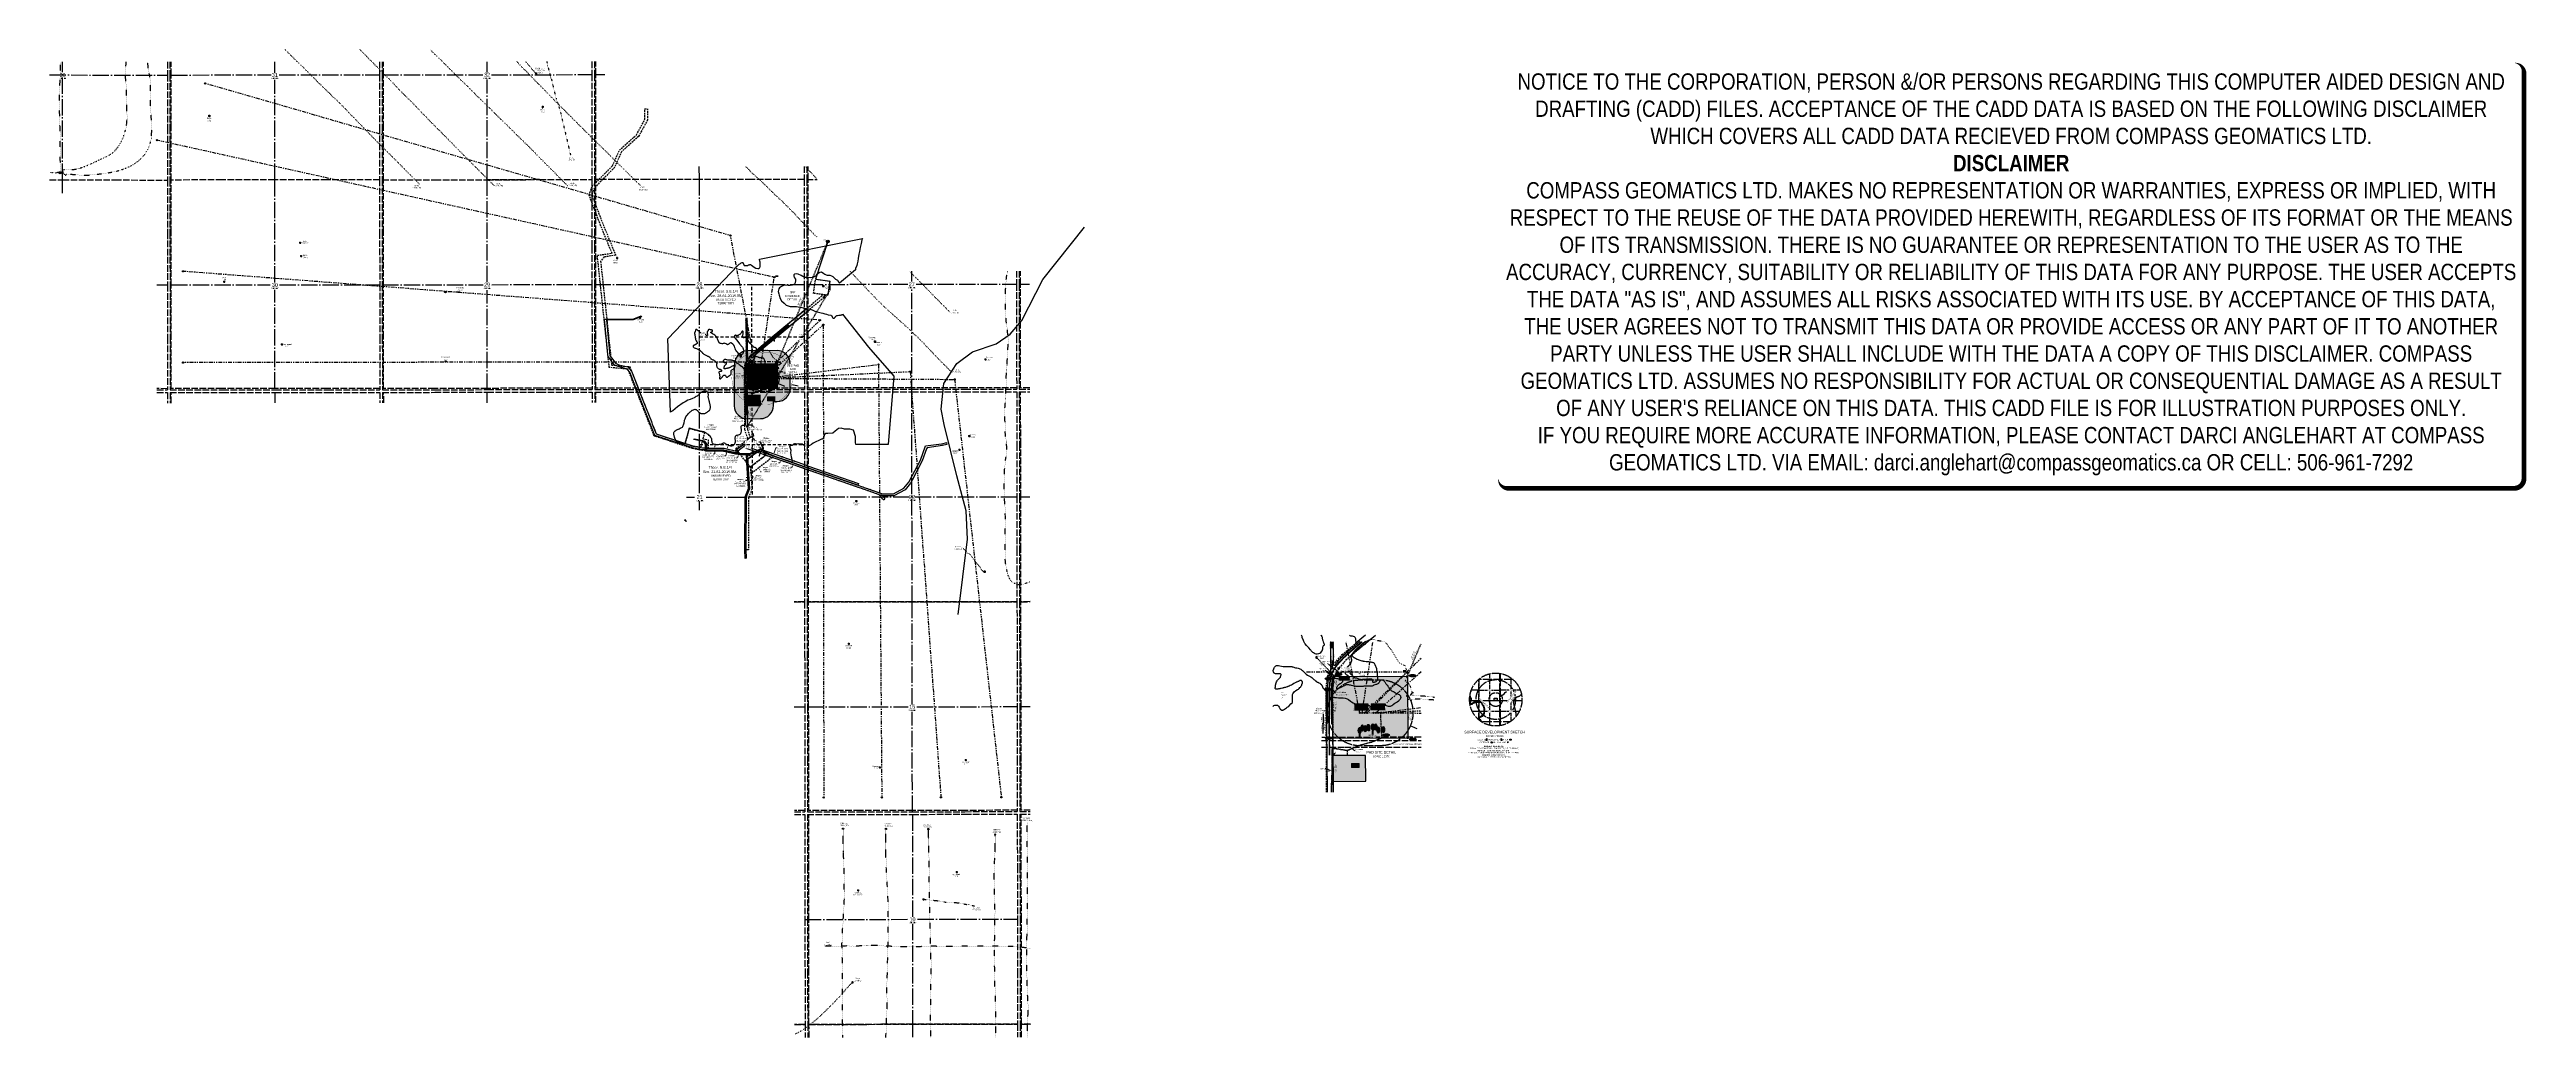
# Model space of a CAD drawing. Extents: x 498999 to 517977, y 6011694 to 6019262.
import ezdxf
from ezdxf.enums import TextEntityAlignment as Align

# ---------------------------------------------------------------- set-up
doc = ezdxf.new("R2018")
doc.units = 0
doc.header["$LTSCALE"] = 5
doc.header["$PDSIZE"] = 0.5
for name, pattern in [('0', [1, 1, 0]), ('DASHED3', [0.75, 0.5, -0.25]), ('foc-ACCESSROAD', [3.75, 2.5, -1.25]), ('foc-BUFFER', [16.75, 15, -1.75]), ('foc-DOT', [1, 0.2, -0.8]), ('foc-DRILLPATH', [14.75, 6, -1.75, 1.75, -1.75, 1.75, -1.75]), ('foc-LSD', [8, 5, -3]), ('foc-QUARTERLINE', [33, 25, -3, 2, -3]), ('foc-SEISMIC', [20.5, 15, -1, 0.5, -1, 0.5, -1, 0.5, -1]), ('foc-TIELINE', [1.875, 1.25, -0.625]), ('foc-TOPO', [1, 0.2, -0.8]), ('foc-TOPO-ephemeral', [6.25, 3.125, -0.625, 0.625, -0.625, 0.625, -0.625]), ('foc-UNSURVEYED', [12.5, 10, -2.5])]:
    doc.linetypes.add(name, pattern=pattern)
doc.layers.get('Defpoints').update_dxf_attribs({"color": 9})
for name, color, linetype in [('10', 1, 'Continuous'), ('35', 37, 'Continuous'), ('9', 3, 'Continuous'), ('AS-DRILL-T', 8, 'Continuous'), ('AS-RAILWAY', 13, 'TRACKS'), ('AS-RESIDENCE', 14, 'Continuous'), ('AS-ROADS', 254, 'Continuous'), ('AS-SEISMIC', 224, 'foc-SEISMIC'), ('AS-SYMBOL', 7, 'Continuous'), ('AUX-BUFFER', 7, 'foc-BUFFER'), ('C-SYMBOL', 7, 'Continuous'), ('CG-NOTES', 7, 'Continuous'), ('CG-SIGNATURES', 7, 'Continuous'), ('DETAIL-HZ-Existing', 8, 'foc-DOT'), ('DETAIL-T', 7, 'Continuous'), ('F-AR', 190, 'foc-ACCESSROAD'), ('F-RW', 190, 'Continuous'), ('F-WS', 190, 'foc-ACCESSROAD'), ('F-WS-S', 8, 'Continuous'), ('L-BD', 7, 'Continuous'), ('L-BD1', 253, 'Continuous'), ('L-DETAIL-T', 3, 'Continuous'), ('L-MON', 1, 'Continuous'), ('L-QSEC', 8, 'foc-QUARTERLINE'), ('L-ROAD-T', 7, 'Continuous'), ('L-SECLBL', 7, 'Continuous'), ('L-SECQ', 8, 'foc-QUARTERLINE'), ('L-SECTION-LSD', 7, 'foc-LSD'), ('L-TIE', 7, 'foc-TIELINE'), ('L-UNS-T', 3, 'Continuous'), ('L-USEC', 7, 'foc-UNSURVEYED'), ('P-BUFFER-H 30m', 51, 'Continuous'), ('P-ELEVATION', 7, 'Continuous'), ('P-PDRILLPATH', 12, 'foc-DRILLPATH'), ('P-PROPOSED', 10, 'Continuous'), ('P-PROPOSED-H', 21, 'Continuous'), ('P-TEMP-BLOCKS', 250, 'Continuous'), ('P-TEMP-BLUE', 146, 'Continuous'), ('S-7', 6, 'Continuous'), ('T-BUSH', 110, '0'), ('T-DRAW', 143, 'foc-TOPO-ephemeral'), ('T-GENERAL', 48, 'foc-TOPO'), ('T-TIE', 201, 'foc-TIELINE'), ('T-WATER', 160, 'Continuous'), ('T-WATER-T', 170, 'Continuous'), ('WETLAND', 143, 'Continuous'), ('Z-DRILL-POINT', 7, 'Continuous')]:
    doc.layers.add(name, color=color, linetype=linetype)
for name, color, linetype, lineweight in [('AS-GENERAL', 48, 'Continuous', 18), ('F-AR-T', 190, 'Continuous', 9), ('F-RW-T', 190, 'Continuous', 9), ('T-TIE-T', 201, 'Continuous', 18)]:
    doc.layers.add(name, color=color, linetype=linetype, lineweight=lineweight)
doc.layers.add('DISCLAIMER', color=7, linetype='Continuous', plot=False)
doc.layers.add('L-SEC-HB', color=6, linetype='Continuous', plot=False)
doc.layers.add('oil_and_gas_wells_line', color=7, linetype='Continuous', true_color=0x6a4366)
doc.layers.add('P-TEMP-BLUE-H', color=7, linetype='Continuous', true_color=0x99e6ff)
doc.layers.add('P-DRILL-OFFSET', color=7, linetype='Continuous', true_color=0xcccccc, plot=False)
doc.styles.add('100L', font='ARIALN.TTF', dxfattribs={"height": 11})
doc.styles.add('120', font='ARIALN.TTF', dxfattribs={"height": 13})
doc.styles.add('175L', font='ARIALN.TTF', dxfattribs={"height": 20})
doc.styles.add('80', font='ARIALN.TTF', dxfattribs={"height": 10})
doc.styles.add('80CG', font='ARIALN.TTF', dxfattribs={"height": 10})
doc.styles.add('80L', font='ARIALN.TTF', dxfattribs={"height": 10})
doc.styles.add('BOLD', font='ARIALNB.TTF')
doc.styles.add('foc-LtypeFont', font='ARIALN.TTF', dxfattribs={"height": 7.35})
doc.styles.add('SIMPLEX', font='ARIALN.TTF')
doc.styles.get("Standard").update_dxf_attribs({"font": 'ARIALN.TTF'})
doc.styles.add('TXT', font='ARIALN.TTF', dxfattribs={"height": 0.2})
doc.linetypes.add('foc-TOPO-flowdirection-NOLINE', pattern='A,0,[">",foc-LtypeFont,S=0.3,R=0,X=0,Y=-0.945],-20,[">",foc-LtypeFont,S=0.3,R=0,X=0,Y=-0.945],0', length=20)
doc.linetypes.add('TRACKS', pattern='A,3.81,[130,ltypeshp1.shx,S=6.35,R=0,X=0,Y=0],3.81', length=7.62)
doc.dimstyles.new('CG2011', dxfattribs={"dimscale": 5, "dimtxt": 9, "dimasz": 2, "dimexe": 0.2, "dimexo": 0.0625, "dimgap": 0.5, "dimtad": 0, "dimtih": 1, "dimtoh": 1, "dimzin": 0, "dimdsep": 46, "dimtxsty": '80CG', "dimcen": 0.1, "dimse1": 1, "dimse2": 1, "dimclrd": 256, "dimclrt": 256, "dimaunit": 1, "dimadec": 4, "dimazin": 0, "dimtfac": 0.06, "dimtofl": 0, "dimtmove": 0, "dimatfit": 1, "dimfxl": 0.2, "dimtolj": 1, "dimtzin": 0, "dimlwd": -1, "dimarcsym": 0})
doc.dimstyles.new('COMPASS', dxfattribs={"dimscale": 5, "dimtxt": 10, "dimasz": 2.5, "dimexe": 0.2, "dimexo": 0.0625, "dimgap": 0.5, "dimtad": 0, "dimtih": 1, "dimtoh": 1, "dimzin": 0, "dimdsep": 46, "dimtxsty": '80', "dimcen": 0.1, "dimse1": 1, "dimse2": 1, "dimclrd": 256, "dimclrt": 256, "dimaunit": 1, "dimadec": 4, "dimazin": 0, "dimtfac": 0.06, "dimtofl": 0, "dimtmove": 0, "dimatfit": 1, "dimfxl": 0.2, "dimtolj": 1, "dimtzin": 0, "dimlwd": -1, "dimarcsym": 0})
doc.dimstyles.new('Compass 5 000', dxfattribs={"dimscale": 5, "dimtxt": 9, "dimasz": 2, "dimexe": 0.2, "dimexo": 0.0625, "dimgap": 0.5, "dimtad": 0, "dimtih": 1, "dimtoh": 1, "dimzin": 0, "dimdsep": 46, "dimtxsty": '80CG', "dimcen": 0.1, "dimse1": 1, "dimse2": 1, "dimclrd": 256, "dimclrt": 256, "dimaunit": 1, "dimadec": 4, "dimazin": 0, "dimtfac": 0.06, "dimtofl": 0, "dimtmove": 0, "dimatfit": 1, "dimfxl": 0.2, "dimtolj": 1, "dimtzin": 0, "dimlwd": -1, "dimarcsym": 0})

# ---------------------------------------------------------------- blocks, each defined once
blk = doc.blocks.new('L-SECLBL')
at = {"layer": '9', "color": 7}
for p, q in [((-5, -28), (-12, -28)), ((21, -28), (13, -28))]:
    blk.add_line(p, q, dxfattribs=at)
at = {"layer": '10', "color": 2, "style": 'SIMPLEX'}
blk.add_attdef('SEC', text='', height=30, dxfattribs=at).set_placement((0, 0), align=Align.MIDDLE)
at = {"layer": '10', "color": 5, "style": '80L'}
blk.add_attdef('TWP', text='', height=9.5, dxfattribs=at).set_placement((-14, -27), align=Align.MIDDLE_RIGHT)
blk.add_attdef('RGE', text='', height=9.5, dxfattribs=at).set_placement((4, -27), align=Align.MIDDLE_CENTER)
blk.add_attdef('MER', text='', height=9.5, dxfattribs=at).set_placement((23, -27), align=Align.MIDDLE_LEFT)
blk = doc.blocks.new('TEMP')
h = blk.add_hatch(color=255)
h.dxf.hatch_style = 1
h.paths.add_polyline_path([(0, 0.3), (-0.7, 1.2), (-0.7, 0.7), (-1.2, 0.7), (-0.3, 0), (-1.2, -0.7), (-0.7, -0.7), (-0.7, -1.2), (0, -0.3), (0.7, -1.2), (0.7, -0.7), (1.2, -0.7), (0.3, 0), (1.2, 0.7), (0.7, 0.7), (0.7, 1.2)])
h.paths.add_polyline_path([(0.6, 0.8), (0.6, 0.6), (0.8, 0.6), (0.1, 0), (0.8, -0.6), (0.6, -0.6), (0.6, -0.8), (0, -0.1), (-0.6, -0.8), (-0.6, -0.6), (-0.8, -0.6), (-0.1, 0), (-0.8, 0.6), (-0.6, 0.6), (-0.6, 0.8), (0, 0.1)], flags=16)
h = blk.add_hatch(color=1)
h.dxf.hatch_style = 1
h.paths.add_polyline_path([(0, 0.1), (-0.6, 0.8), (-0.6, 0.6), (-0.8, 0.6), (-0.1, 0), (-0.8, -0.6), (-0.6, -0.6), (-0.6, -0.8), (0, -0.1), (0.6, -0.8), (0.6, -0.6), (0.8, -0.6), (0.1, 0), (0.8, 0.6), (0.6, 0.6), (0.6, 0.8)])
at = {"color": 1}
for p, q in [((-0.1, 0), (0.1, 0)), ((0, 0.1), (0, -0.1))]:
    blk.add_line(p, q, dxfattribs=at)
at = {"color": 255, "flags": 128}
blk.add_lwpolyline([(-0.3, 0), (-1.2, 0.7), (-0.7, 0.7), (-0.7, 1.2), (0, 0.3), (0.7, 1.2), (0.7, 0.7), (1.2, 0.7), (0.3, 0), (1.2, -0.7), (0.7, -0.7), (0.7, -1.2), (0, -0.3), (-0.7, -1.2), (-0.7, -0.7), (-1.2, -0.7)], close=True, dxfattribs=at)
at = {"color": 1, "flags": 128}
blk.add_lwpolyline([(-0.1, 0), (-0.8, 0.6), (-0.6, 0.6), (-0.6, 0.8), (0, 0.1), (0.6, 0.8), (0.6, 0.6), (0.8, 0.6), (0.1, 0), (0.8, -0.6), (0.6, -0.6), (0.6, -0.8), (0, -0.1), (-0.6, -0.8), (-0.6, -0.6), (-0.8, -0.6)], close=True, dxfattribs=at)
blk = doc.blocks.new('label_road_theoretic')
at = {"layer": 'L-ROAD-T', "style": '80L'}
blk.add_text('Theoretic Government Road Allowance', height=10, dxfattribs=at).set_placement((0, 0), align=Align.MIDDLE_CENTER)
blk = doc.blocks.new('plbh')
at = {"layer": 'L-MON'}
h = blk.add_hatch(color=255, dxfattribs=at)
h.dxf.hatch_style = 1
edge = h.paths.add_edge_path()
edge.add_arc((0, 0), 1.16, 0, 360)
h = blk.add_hatch(color=256, dxfattribs=at)
h.dxf.hatch_style = 1
h.paths.add_polyline_path([(-0.96, 0, 1), (0.96, 0, 1)])
h.paths.add_polyline_path([(0.91, 0, -1), (-0.91, 0, -1)], flags=16)
h.paths.add_polyline_path([(0.45, 0, -1), (-0.45, 0, -1)], flags=0)
h = blk.add_hatch(color=256, dxfattribs=at)
h.dxf.hatch_style = 1
h.paths.add_polyline_path([(-0.45, 0, 1), (0.45, 0, 1)])
h.paths.add_polyline_path([(0.4, 0, -1), (-0.4, 0, -1)], flags=16)
at = {"layer": 'L-MON', "color": 240}
for radius in [0.96, 0.91, 0.45, 0.4]:
    blk.add_circle((0, 0), radius, dxfattribs=at)
blk = doc.blocks.new('*D187')
at = {"layer": 'Defpoints', "color": 0, "transparency": 16777216}
for p in [(504324, 6016768), (504324, 6016762), (504344, 6016768)]:
    blk.add_point(p, dxfattribs=at)
at = {"layer": 'F-AR-T', "transparency": 16777216}
for p, q in [((504314, 6016762), (504304, 6016762)), ((504354, 6016762), (504364, 6016762))]:
    blk.add_line(p, q, dxfattribs=at)
for points in [[(504314, 6016764), (504314, 6016760), (504324, 6016762)], [(504354, 6016764), (504354, 6016760), (504344, 6016762)]]:
    blk.add_solid(points, dxfattribs=at)
at = {"layer": 'F-AR-T', "transparency": 16777216, "insert": (504270, 6016762), "char_height": 10, "attachment_point": 5, "style": '80CG'}
blk.add_mtext('\\A1;Sinopec\\P20.00 A/R\\PLOC 230164', dxfattribs=at)
blk = doc.blocks.new('UT')
at = {"layer": 'L-UNS-T', "color": 3, "insert": (0, 0), "char_height": 16, "attachment_point": 5, "style": '80L'}
blk.add_mtext_dynamic_manual_height_columns('\\pxqc;UNSURVEYED TERRITORY', width=126.41, gutter_width=47.5, heights=[0], dxfattribs=at)
blk = doc.blocks.new('GAS')
h = blk.add_hatch(color=255)
h.dxf.hatch_style = 1
edge = h.paths.add_edge_path()
edge.add_arc((0, 0), 0.9, 0, 360)
for p, q in [((-0.8, 0), (-1.6, 0)), ((-0.6, 0.6), (-1.1, 1.1)), ((0, 0.8), (0, 1.6)), ((0.6, 0.6), (1.1, 1.1)), ((1.6, 0), (0.8, 0)), ((-0.6, -0.6), (-1.1, -1.1)), ((0, -0.8), (0, -1.6)), ((1.1, -1.1), (0.6, -0.6))]:
    blk.add_line(p, q)
blk.add_circle((0, 0), 0.8)
blk = doc.blocks.new('GABD')
for p, q in [((-0.8, 0), (-1.6, 0)), ((0, 0.8), (0, 1.6)), ((1.6, 0), (0.8, 0)), ((0, -0.8), (0, -1.6))]:
    blk.add_line(p, q)
blk.add_circle((0, 0), 0.8)
blk = doc.blocks.new('fdia')
at = {"color": 255, "const_width": 1}
blk.add_lwpolyline([(-0.5, 0, 1), (0.5, 0, 1)], format="xyb", close=True, dxfattribs=at)
blk = doc.blocks.new('Fdiaa')
blk.add_blockref('fdia', (0, 0))
blk = doc.blocks.new('fdib')
at = {"color": 1, "const_width": 1.6}
blk.add_lwpolyline([(-0.4, 0, 1), (0.4, 0, 1)], format="xyb", close=True, dxfattribs=at)
at = {"color": 1}
blk.add_circle((0, 0), 0.8, dxfattribs=at)
blk = doc.blocks.new('Fdibb')
blk.add_blockref('fdib', (0, 0))
blk = doc.blocks.new('fdicc')
for name in ['Fdibb', 'Fdiaa']:
    blk.add_blockref(name, (0, 0))
blk = doc.blocks.new('FDI')
blk.add_blockref('fdicc', (0, 0))
blk = doc.blocks.new('BH-Existing')
at = {"layer": 'AS-DRILL-T'}
h = blk.add_hatch(color=256, dxfattribs=at)
h.dxf.hatch_style = 1
edge = h.paths.add_edge_path()
edge.add_arc((0, 0), 0.5, 0, 360)
blk.add_circle((0, 0), 0.5, dxfattribs=at)
blk = doc.blocks.new('NEST_ACTIVE')
h = blk.add_hatch(color=90)
h.dxf.hatch_style = 1
h.paths.add_polyline_path([(-6, -4), (0, -8), (6, -4), (6, 4), (0, 8), (-6, 4)])
h = blk.add_hatch(color=13)
h.dxf.hatch_style = 1
edge = h.paths.add_edge_path()
edge.add_arc((0, 0), 1, 0, 360)
at = {"color": 13, "flags": 128}
blk.add_lwpolyline([(-6, -4), (0, -8), (6, -4), (6, 4), (0, 8), (-6, 4)], close=True, dxfattribs=at)
at = {"color": 13}
blk.add_circle((0, 0), 1, dxfattribs=at)
blk = doc.blocks.new('TRIA')
blk.add_hatch(color=255).paths.add_polyline_path([(0, 1.5), (-1.5, -0.9), (1.4, -0.9)])
blk = doc.blocks.new('TRIAA')
blk.add_blockref('TRIA', (0, 0))
blk = doc.blocks.new('TRIB')
at = {"color": 1}
blk.add_lwpolyline([(-1.1, -0.7), (0, 1.1), (1, -0.7)], close=True, dxfattribs=at)
blk = doc.blocks.new('TRIBB')
blk.add_blockref('TRIB', (0, 0))
blk = doc.blocks.new('TRICC')
for name in ['TRIAA', 'TRIBB']:
    blk.add_blockref(name, (0, 0))
blk = doc.blocks.new('plspike')
blk.add_blockref('TRICC', (0, 0))
blk = doc.blocks.new('WC')
at = {"layer": 'L-MON'}
h = blk.add_hatch(color=255, dxfattribs=at)
h.dxf.hatch_style = 1
edge = h.paths.add_edge_path()
edge.add_arc((0, 0), 0.9, 0, 360)
at = {"layer": 'L-MON', "color": 240, "flags": 128}
for points in [[(-0.6, 0.5), (-1.2, 1.1)], [(0.5, 0.6), (1.1, 1.2)], [(-1.2, -1.2), (-0.6, -0.6)], [(1.2, -1.2), (0.6, -0.6)]]:
    blk.add_lwpolyline(points, dxfattribs=at)
at = {"layer": 'L-MON', "color": 240}
for radius in [0.8, 0.373]:
    blk.add_circle((0, 0), radius, dxfattribs=at)
blk = doc.blocks.new('*D191')
at = {"layer": 'Defpoints', "color": 0, "transparency": 16777216}
for p in [(504356, 6015987), (504376, 6015988), (504376, 6015987)]:
    blk.add_point(p, dxfattribs=at)
at = {"layer": 'F-AR-T', "transparency": 16777216}
for p, q in [((504386, 6015987), (504396, 6015988)), ((504346, 6015985), (504336, 6015985))]:
    blk.add_line(p, q, dxfattribs=at)
for points in [[(504346, 6015987), (504346, 6015983), (504356, 6015986)], [(504386, 6015989), (504386, 6015986), (504376, 6015987)]]:
    blk.add_solid(points, dxfattribs=at)
at = {"layer": 'F-AR-T', "transparency": 16777216, "char_height": 10, "attachment_point": 5, "style": '80CG'}
for s, insert in [('\\A1;Sinopec', (504430, 6015997)), ('\\A1;20.00 A/R\\PLOC 054443', (504430, 6015972))]:
    blk.add_mtext(s, dxfattribs=dict(at, insert=insert))
blk = doc.blocks.new('*D192')
at = {"layer": 'Defpoints', "color": 0, "transparency": 16777216}
for p in [(504096, 6016194), (504131, 6016208), (504131, 6016193)]:
    blk.add_point(p, dxfattribs=at)
at = {"layer": 'F-RW-T', "transparency": 16777216}
for p, q in [((504096, 6016184), (504096, 6016164)), ((504097, 6016219), (504097, 6016229)), ((504096, 6016164), (504086, 6016164))]:
    blk.add_line(p, q, dxfattribs=at)
for points in [[(504095, 6016219), (504098, 6016219), (504097, 6016209)], [(504095, 6016184), (504098, 6016184), (504096, 6016194)]]:
    blk.add_solid(points, dxfattribs=at)
at = {"layer": 'F-RW-T', "transparency": 16777216, "char_height": 10, "width": 711.99, "attachment_point": 5, "style": '80CG'}
for s, insert in [('\\A1;Cenovus', (504047, 6016172)), ('\\A1;15.00 P/L R/W\\PPlan 082 3220\\PPLA 031757', (504047, 6016140))]:
    blk.add_mtext(s, dxfattribs=dict(at, insert=insert))
blk = doc.blocks.new('*D193')
at = {"layer": 'Defpoints', "color": 0, "transparency": 16777216}
for p in [(504276, 6016160), (504276, 6016160), (504277, 6016170)]:
    blk.add_point(p, dxfattribs=at)
at = {"layer": 'F-RW-T', "transparency": 16777216}
for p, q in [((504278, 6016180), (504279, 6016190)), ((504274, 6016140), (504264, 6016140)), ((504275, 6016150), (504274, 6016140))]:
    blk.add_line(p, q, dxfattribs=at)
for points in [[(504276, 6016180), (504280, 6016180), (504277, 6016170)], [(504273, 6016150), (504277, 6016150), (504276, 6016160)]]:
    blk.add_solid(points, dxfattribs=at)
at = {"layer": 'F-RW-T', "transparency": 16777216, "char_height": 10, "attachment_point": 5, "style": '80CG'}
for s, insert in [('\\A1;10.00 P/L R/W\\PPlan 084 0340\\PPLA 040844', (504225, 6016116)), ('\\A1;Sinopec', (504225, 6016149))]:
    blk.add_mtext(s, dxfattribs=dict(at, insert=insert))
blk = doc.blocks.new('*D194')
at = {"layer": 'Defpoints', "color": 0, "transparency": 16777216}
for p in [(504588, 6016119), (504593, 6016133), (504601, 6016114)]:
    blk.add_point(p, dxfattribs=at)
at = {"layer": 'F-RW-T', "transparency": 16777216}
for p, q in [((504595, 6016096), (504585, 6016096)), ((504598, 6016105), (504595, 6016096)), ((504610, 6016138), (504613, 6016148))]:
    blk.add_line(p, q, dxfattribs=at)
for points in [[(504596, 6016106), (504600, 6016104), (504601, 6016114)], [(504608, 6016139), (504611, 6016138), (504606, 6016129)]]:
    blk.add_solid(points, dxfattribs=at)
at = {"layer": 'F-RW-T', "transparency": 16777216, "char_height": 10, "attachment_point": 5, "style": '80CG'}
for s, insert in [('\\A1;15.00 A/R\\PLOC 930755', (504550, 6016079)), ('\\A1;Sinopec', (504550, 6016105))]:
    blk.add_mtext(s, dxfattribs=dict(at, insert=insert))
blk = doc.blocks.new('*D195')
at = {"layer": 'Defpoints', "color": 0, "transparency": 16777216}
for p in [(504548, 6016165), (504552, 6016148), (504557, 6016162)]:
    blk.add_point(p, dxfattribs=at)
at = {"layer": 'F-AR-T', "transparency": 16777216}
for p, q in [((504551, 6016174), (504564, 6016211)), ((504564, 6016211), (504574, 6016211)), ((504540, 6016141), (504536, 6016132))]:
    blk.add_line(p, q, dxfattribs=at)
for points in [[(504538, 6016142), (504541, 6016141), (504543, 6016151)], [(504550, 6016175), (504553, 6016174), (504548, 6016165)]]:
    blk.add_solid(points, dxfattribs=at)
at = {"layer": 'F-AR-T', "transparency": 16777216, "char_height": 10, "width": 372.46, "attachment_point": 5, "style": '80CG'}
for s, insert in [('\\A1;15.00 P/L R/W\\PPlan 042 4331\\PPLA 021231', (504613, 6016187)), ('\\A1;Sinopec', (504613, 6016220))]:
    blk.add_mtext(s, dxfattribs=dict(at, insert=insert))
blk = doc.blocks.new('*D196')
at = {"layer": 'Defpoints', "color": 0, "transparency": 16777216}
for p in [(504351, 6015962), (504351, 6015958), (504358, 6015959)]:
    blk.add_point(p, dxfattribs=at)
at = {"layer": 'F-WS', "transparency": 16777216}
for p, q in [((504341, 6015961), (504331, 6015960)), ((504368, 6015962), (504378, 6015963))]:
    blk.add_line(p, q, dxfattribs=at)
for points in [[(504341, 6015963), (504341, 6015959), (504351, 6015962)], [(504368, 6015964), (504368, 6015961), (504358, 6015962)]]:
    blk.add_solid(points, dxfattribs=at)
at = {"layer": 'F-WS', "transparency": 16777216, "char_height": 10, "attachment_point": 5, "style": '80CG'}
for s, insert in [('\\A1;7.00 P/L R/W\\PPlan 072 9809\\PPLA 061866', (504292, 6015936)), ('\\A1;Sinopec', (504292, 6015969))]:
    blk.add_mtext(s, dxfattribs=dict(at, insert=insert))
blk = doc.blocks.new('*D197')
at = {"layer": 'Defpoints', "color": 0, "transparency": 16777216}
for p in [(504326, 6016435), (504326, 6016430), (504346, 6016430)]:
    blk.add_point(p, dxfattribs=at)
at = {"layer": 'F-AR-T', "transparency": 16777216}
for p, q in [((504316, 6016435), (504306, 6016434)), ((504356, 6016435), (504366, 6016435))]:
    blk.add_line(p, q, dxfattribs=at)
for points in [[(504316, 6016436), (504316, 6016433), (504326, 6016435)], [(504356, 6016436), (504356, 6016433), (504346, 6016435)]]:
    blk.add_solid(points, dxfattribs=at)
at = {"layer": 'F-AR-T', "transparency": 16777216, "insert": (504272, 6016434), "char_height": 10, "attachment_point": 5, "style": '80CG'}
blk.add_mtext('\\A1;Sinopec\\P20.00 A/R\\PLOC 230164', dxfattribs=at)
blk = doc.blocks.new('*D198')
at = {"layer": 'Defpoints', "color": 0, "transparency": 16777216}
for p in [(504192, 6016202), (504229, 6016194), (504224, 6016174)]:
    blk.add_point(p, dxfattribs=at)
at = {"layer": 'F-AR-T', "transparency": 16777216}
for p, q in [((504195, 6016212), (504197, 6016221)), ((504181, 6016151), (504171, 6016151)), ((504186, 6016173), (504181, 6016151))]:
    blk.add_line(p, q, dxfattribs=at)
for points in [[(504184, 6016173), (504187, 6016172), (504188, 6016182)], [(504193, 6016212), (504196, 6016211), (504192, 6016202)]]:
    blk.add_solid(points, dxfattribs=at)
at = {"layer": 'F-AR-T', "transparency": 16777216, "char_height": 10, "attachment_point": 5, "style": '80CG'}
for s, insert in [('\\A1;20.00 A/R\\PLOC 820585', (504137, 6016135)), ('\\A1;Cenovus', (504137, 6016159))]:
    blk.add_mtext(s, dxfattribs=dict(at, insert=insert))
blk = doc.blocks.new('*D199')
at = {"layer": 'Defpoints', "color": 0, "transparency": 16777216}
for p in [(504694, 6016082), (504698, 6016081), (504703, 6016095)]:
    blk.add_point(p, dxfattribs=at)
at = {"layer": 'F-AR-T', "transparency": 16777216}
for p, q in [((504688, 6016063), (504678, 6016063)), ((504691, 6016073), (504688, 6016063)), ((504702, 6016106), (504706, 6016115))]:
    blk.add_line(p, q, dxfattribs=at)
for points in [[(504689, 6016073), (504693, 6016072), (504694, 6016082)], [(504701, 6016106), (504704, 6016105), (504699, 6016096)]]:
    blk.add_solid(points, dxfattribs=at)
at = {"layer": 'F-AR-T', "transparency": 16777216, "char_height": 10, "attachment_point": 5, "style": '80CG'}
for s, insert in [('\\A1;15.00 P/L R/W\\PPlan 952 0843\\PPLA 930617', (504639, 6016039)), ('\\A1;Sinopec', (504639, 6016072))]:
    blk.add_mtext(s, dxfattribs=dict(at, insert=insert))
blk = doc.blocks.new('*U200')
at = {"true_color": 0x99e6ff}
h = blk.add_hatch(color=141, dxfattribs=at)
edge = h.paths.add_edge_path()
edge.add_line((-26, -20), (26, -20))
edge.add_arc((26, -14), 6, 270, 360)
edge.add_line((32, -14), (32, 12))
edge.add_arc((26, 12), 6, 0, 90)
edge.add_line((26, 18), (-26, 18))
edge.add_arc((-26, 12), 6, 90, 180)
edge.add_line((-32, 12), (-32, -14))
edge.add_arc((-26, -14), 6, 180, 270)
at = {"color": 250, "flags": 128}
blk.add_lwpolyline([(-26, -20, 3, 3, 0), (26, -20, 3, 3, 0.414214), (32, -14, 3, 3, 0), (32, 12, 3, 0, 0.414214), (26, 18, 0, 0, 0), (-26, 18, 0, 0, 0.414214), (-32, 12, 0, 0, 0), (-32, -14, 0, 3, 0.414214)], format="xyseb", close=True, dxfattribs=at)
at = {"flags": 128}
blk.add_lwpolyline([(-21, -16, 0, 7.5, 0), (0, 0, 0, 0, 0)], format="xyseb", dxfattribs=at)
at = {"color": 250, "lineweight": 30, "flags": 104}
blk.add_attdef('TEMP_AREA_W1', text='', height=12, dxfattribs=at).set_placement((0, 8), align=Align.MIDDLE_CENTER)
blk.add_attdef('ENTER_TEXT', text='', height=9, dxfattribs=at).set_placement((0, -4), align=Align.TOP_CENTER)
blk = doc.blocks.new('*D201')
at = {"layer": 'Defpoints', "color": 0, "transparency": 16777216}
for p in [(508780, 6014242), (508781, 6014197), (508830, 6014242)]:
    blk.add_point(p, dxfattribs=at)
at = {"layer": 'F-AR-T', "transparency": 16777216}
for p, q in [((508771, 6014197), (508761, 6014197)), ((508841, 6014197), (508851, 6014197))]:
    blk.add_line(p, q, dxfattribs=at)
for points in [[(508771, 6014199), (508771, 6014195), (508781, 6014197)], [(508841, 6014199), (508841, 6014196), (508831, 6014197)]]:
    blk.add_solid(points, dxfattribs=at)
at = {"layer": 'F-AR-T', "transparency": 16777216, "insert": (508726, 6014197), "char_height": 10, "attachment_point": 5, "style": '80CG'}
blk.add_mtext('\\A1;Sinopec\\P20.00 A/R\\PLOC 230164', dxfattribs=at)
blk = doc.blocks.new('we')
at = {"layer": 'P-ELEVATION'}
h = blk.add_hatch(color=111, dxfattribs=at)
h.dxf.hatch_style = 1
edge = h.paths.add_edge_path()
edge.add_ellipse((0, 0), major_axis=(-24.4, 0), ratio=0.410256, start_angle=0, end_angle=360)
at = {"layer": 'P-ELEVATION', "color": 7, "flags": 128}
blk.add_lwpolyline([(0, 0, 12.5, 0, 0), (-12, -6, 0, 0, 0)], format="xyseb", dxfattribs=at)
at = {"layer": 'P-ELEVATION', "color": 7}
blk.add_ellipse((0, 0), major_axis=(-24.4, 0), ratio=0.410256, dxfattribs=at)
at = {"layer": 'P-ELEVATION', "style": '80'}
blk.add_attdef('ELEVATION', text='', height=10, dxfattribs=at).set_placement((0, 0), align=Align.MIDDLE_CENTER)
blk = doc.blocks.new('res_abd')
at = {"color": 14}
blk.add_lwpolyline([(-1.1, -0.6), (-1.1, -1.6), (0.9, -1.6), (0.9, -0.6), (1.2, -0.6), (-0.1, 0.7), (-1.5, -0.6)], close=True, dxfattribs=at)
blk = doc.blocks.new('res_other')
blk.add_hatch(color=14).paths.add_polyline_path([(-1.1, 0.7), (0.9, 0.7), (0.9, -0.7), (-1.1, -0.7)])
at = {"color": 14}
blk.add_lwpolyline([(-1.1, 0.7), (0.9, 0.7), (0.9, -0.7), (-1.1, -0.7)], close=True, dxfattribs=at)
blk = doc.blocks.new('res_occ')
for points in [[(0.1, 0.9), (-1.3, -0.4), (1.5, -0.4)], [(-0.9, -1.4), (1.1, -1.4), (1.1, -0.4), (-0.9, -0.4)]]:
    blk.add_hatch(color=14).paths.add_polyline_path(points)
at = {"color": 14}
for points in [[(0.1, 0.9), (-1.3, -0.4), (1.5, -0.4)], [(-0.9, -1.4), (1.1, -1.4), (1.1, -0.4), (-0.9, -0.4)]]:
    blk.add_lwpolyline(points, close=True, dxfattribs=at)
blk = doc.blocks.new('WAT')
h = blk.add_hatch(color=255)
h.dxf.hatch_style = 1
edge = h.paths.add_edge_path()
edge.add_arc((0, 0), 0.9, 0, 360)
at = {"color": 170}
for p, q in [((0, 0.8), (0, 1.6)), ((-0.6, -0.6), (-1.2, -1.2)), ((0.6, -0.6), (1.2, -1.2))]:
    blk.add_line(p, q, dxfattribs=at)
blk.add_circle((0, 0), 0.8, dxfattribs=at)
blk = doc.blocks.new('Mine')
at = {"layer": 'AS-SYMBOL'}
h = blk.add_hatch(color=161, dxfattribs=at)
h.dxf.hatch_style = 1
h.paths.add_polyline_path([(-0.7, 0.7), (-1.1, 0.4), (-0.4, 0.4)])
h = blk.add_hatch(color=161, dxfattribs=at)
h.dxf.hatch_style = 1
h.paths.add_polyline_path([(0.7, 0.7), (0.4, 0.4), (1.1, 0.4)])
at = {"layer": 'AS-SYMBOL', "color": 161}
for p, q in [((-0.7, 0.7), (-1.1, 0.4)), ((-1.1, 0.4), (-0.4, 0.4)), ((-0.7, 0.7), (0, 0)), ((0, 0), (-0.7, -0.7)), ((0, 0), (0.7, 0.7)), ((0, 0), (0.7, -0.7)), ((1.1, 0.4), (0.4, 0.4)), ((0.7, 0.7), (1.1, 0.4))]:
    blk.add_line(p, q, dxfattribs=at)
blk = doc.blocks.new('*U189')
at = {"layer": 'AS-RESIDENCE', "color": 14}
blk.add_lwpolyline([(130, -1), (140, -1), (140, -8), (130, -8)], close=True, dxfattribs=at)
at = {"layer": 'AS-RESIDENCE', "xscale": 5, "yscale": 5, "zscale": 5}
for name, p in [('res_occ', (-48, -3)), ('res_abd', (66, -2)), ('res_other', (135, -5))]:
    blk.add_blockref(name, p, dxfattribs=at)
at = {"layer": 'AS-SYMBOL', "color": 161, "xscale": 5, "yscale": 5, "zscale": 5}
blk.add_blockref('Mine', (115, -27), dxfattribs=at)
at = {"layer": 'F-WS-S', "xscale": 5, "yscale": 5, "zscale": 5}
blk.add_blockref('WAT', (-9, -27), dxfattribs=at)
at = {"layer": 'CG-NOTES', "char_height": 12, "style": '80CG'}
for s, insert, width, attachment_point in [('\\pxqc;{\\H0.83333x;OCCUPIED^IUNOCCUPIED^I    OTHER}', (0, 0), 324.71, 2), ('\\pxqc;{\\H0.83333x;WATER WELL}', (-96, -22), 75.43, 1), ('\\pxqc;{\\H0.83333x;COAL MINE}', (34, -22), 62.52, 1)]:
    blk.add_mtext(s, dxfattribs=dict(at, insert=insert, width=width, attachment_point=attachment_point))
at = {"layer": 'T-WATER-T', "style": 'BOLD'}
blk.add_text('W1', height=10, dxfattribs=at).set_placement((-1, -31))
blk = doc.blocks.new('wa')
at = {"layer": 'P-ELEVATION'}
h = blk.add_hatch(color=111, dxfattribs=at)
h.dxf.hatch_style = 1
edge = h.paths.add_edge_path()
edge.add_arc((-17, -4), 6.1, 215, 325)
edge.add_arc((-7, -4), 6.1, 215, 325)
edge.add_arc((3, -4), 6.1, 215, 325)
edge.add_arc((13, -4), 6.1, 215, 325)
edge.add_arc((18, -4), 4.32, 263.4336, 373.4336)
edge.add_arc((19, 2), 6.1, 305, 415)
edge.add_arc((17, 4), 5.69, 30.6955, 140.6955)
edge.add_arc((8, 4), 6.1, 35, 145)
edge.add_arc((-2, 4), 6.1, 35, 145)
edge.add_arc((-12, 4), 6.1, 35, 145)
edge.add_arc((-18, 4), 4.33, 75.4261, 185.4261)
edge.add_arc((-18, -2), 6.96, 125, 235)
at = {"color": 240, "flags": 128}
blk.add_lwpolyline([(-22, -8, 0.520567), (-12, -8, 0.520567), (-2, -8, 0.520567), (8, -8, 0.520567), (18, -8, 0.520567), (22, -3, 0.520567), (22, 7, 0.520567), (13, 8, 0.520567), (3, 8, 0.520567), (-7, 8, 0.520567), (-17, 8, 0.520567), (-22, 3, 0.520567)], format="xyb", close=True, dxfattribs=at)
at = {"layer": 'P-ELEVATION', "color": 240, "flags": 128}
blk.add_lwpolyline([(0, 0, 12.5, 0, 0), (-12, -6, 0, 0, 0)], format="xyseb", dxfattribs=at)
at = {"layer": 'P-ELEVATION', "color": 240, "style": '80'}
blk.add_attdef('ELEVATION', text='', height=10, dxfattribs=at).set_placement((0, 0), align=Align.MIDDLE_CENTER)
blk = doc.blocks.new('*U204')
at = {"layer": 'P-ELEVATION'}
h = blk.add_hatch(color=111, dxfattribs=at)
h.dxf.hatch_style = 1
edge = h.paths.add_edge_path()
edge.add_ellipse((0, 0), major_axis=(-24.4, 0), ratio=0.410256, start_angle=0, end_angle=360)
at = {"layer": 'P-ELEVATION', "color": 7, "flags": 128}
blk.add_lwpolyline([(0, 0, 12.5, 0, 0), (-34, -21, 0, 0, 0)], format="xyseb", dxfattribs=at)
at = {"layer": 'P-ELEVATION', "color": 7}
blk.add_ellipse((0, 0), major_axis=(-24.4, 0), ratio=0.410256, dxfattribs=at)
at = {"layer": 'P-ELEVATION', "style": '80'}
blk.add_attdef('ELEVATION', text='', height=10, dxfattribs=at).set_placement((0, 0), align=Align.MIDDLE_CENTER)
blk = doc.blocks.new('Disclaimer_Legal')
at = {"layer": 'DISCLAIMER', "color": 254, "flags": 128}
blk.add_lwpolyline([(-3613, -1105, 37.5, 37.5, 0), (4096, -1105, 37.5, 37.5, 0.414214), (4171, -1030, 37.5, 37.5, 0), (4171, 2079, 37.5, 0, 0.414214), (4096, 2154, 0, 0, 0), (-3613, 2154, 0, 0, 0.414214), (-3688, 2079, 0, 0, 0), (-3688, -1030, 0, 37.5, 0.414214)], format="xyseb", close=True, dxfattribs=at)
at = {"layer": 'DISCLAIMER', "color": 254, "insert": (242, 534), "char_height": 125, "width": 7717.57, "attachment_point": 5, "style": '80'}
blk.add_mtext('NOTICE TO THE CORPORATION, PERSON &/OR PERSONS REGARDING THIS COMPUTER AIDED DESIGN AND DRAFTING (CADD) FILES. ACCEPTANCE OF THE CADD DATA IS BASED ON THE FOLLOWING DISCLAIMER WHICH COVERS ALL CADD DATA RECIEVED FROM COMPASS GEOMATICS LTD.\\P{\\fArial Narrow|b1|i0|c0|p34;DISCLAIMER}\\PCOMPASS GEOMATICS LTD. MAKES NO REPRESENTATION OR WARRANTIES, EXPRESS OR IMPLIED, WITH RESPECT TO THE REUSE OF THE DATA PROVIDED HEREWITH, REGARDLESS OF ITS FORMAT OR THE MEANS OF ITS TRANSMISSION. THERE IS NO GUARANTEE OR REPRESENTATION TO THE USER AS TO THE ACCURACY, CURRENCY, SUITABILITY OR RELIABILITY OF THIS DATA FOR ANY PURPOSE. THE USER ACCEPTS THE DATA "AS IS", AND ASSUMES ALL RISKS ASSOCIATED WITH ITS USE. BY ACCEPTANCE OF THIS DATA, THE USER AGREES NOT TO TRANSMIT THIS DATA OR PROVIDE ACCESS OR ANY PART OF IT TO ANOTHER PARTY UNLESS THE USER SHALL INCLUDE WITH THE DATA A COPY OF THIS DISCLAIMER. COMPASS GEOMATICS LTD. ASSUMES NO RESPONSIBILITY FOR ACTUAL OR CONSEQUENTIAL DAMAGE AS A RESULT OF ANY USER\'S RELIANCE ON THIS DATA. THIS CADD FILE IS FOR ILLUSTRATION PURPOSES ONLY.\\PIF YOU REQUIRE MORE ACCURATE INFORMATION, PLEASE CONTACT DARCI ANGLEHART AT COMPASS GEOMATICS LTD. VIA EMAIL: darci.anglehart@compassgeomatics.ca OR CELL: 506-961-7292', dxfattribs=at)

msp = doc.modelspace()

# ---------------------------------------------------------------- hatches: boundary and pattern name
at = {"layer": 'P-BUFFER-H 30m'}
h = msp.add_hatch(color=256, dxfattribs=at)
h.dxf.hatch_style = 1
edge = h.paths.add_edge_path()
edge.add_arc((504345.099, 6016612.976), 99.947, 165.1138199, 180.3079674)
edge.add_line((504245.154, 6016612.439), (504245.578, 6016533.482))
edge.add_arc((504345.524, 6016534.019), 99.947, 180.3079674, 270.3079674)
edge.add_line((504346.061, 6016434.074), (504446.006, 6016434.611))
edge.add_arc((504445.469, 6016534.557), 99.947, 270.3079674, 360.3079674)
edge.add_line((504545.414, 6016535.094), (504545.245, 6016566.521))
edge.add_line((504545.245, 6016566.521), (504575.235, 6016566.68))
edge.add_arc((504574.705, 6016666.625), 99.947, 270.3036503, 360.3036503)
edge.add_line((504674.65, 6016667.155), (504673.644, 6016857.051))
edge.add_arc((504573.699, 6016856.521), 99.947, 0.3036503, 90.3036503)
edge.add_line((504573.169, 6016956.466), (504349.864, 6016955.283))
edge.add_arc((504350.394, 6016855.338), 99.947, 90.3036503, 153.6982451)
edge.add_line((504260.794, 6016899.624), (504258.274, 6016894.524))
edge.add_arc((504347.873, 6016850.238), 99.947, 153.6982451, 173.6913007)
edge.add_line((504248.532, 6016861.22), (504244.67, 6016826.292))
edge.add_arc((504344.012, 6016815.309), 99.947, 173.6913007, 180.3036503)
edge.add_line((504244.066, 6016814.78), (504244.861, 6016664.877))
edge.add_arc((504344.806, 6016665.407), 99.947, 180.3036503, 195.5268004)
at = {"layer": 'P-PROPOSED-H'}
h = msp.add_hatch(color=256, dxfattribs=at)
h.dxf.hatch_style = 1
h.paths.add_polyline_path([(504344.806, 6016665.407), (504344.012, 6016815.309), (504347.873, 6016850.238), (504350.394, 6016855.338), (504573.699, 6016856.521), (504574.705, 6016666.625)])
h = msp.add_hatch(color=256, dxfattribs=at)
h.dxf.hatch_style = 1
h.paths.add_polyline_path([(508831.633, 6013984.557), (508829.647, 6014359.314), (508839.301, 6014446.635), (508845.603, 6014459.384), (509403.865, 6014462.343), (509406.381, 6013987.603)])
at = {"layer": 'P-TEMP-BLUE-H'}
h = msp.add_hatch(color=256, dxfattribs=at)
h.dxf.hatch_style = 1
h.paths.add_polyline_path([(504345.524, 6016534.019), (504445.469, 6016534.557), (504445.044, 6016613.513), (504345.099, 6016612.976)])
h = msp.add_hatch(color=256, dxfattribs=at)
h.dxf.hatch_style = 1
h.paths.add_polyline_path([(508833.427, 6013656.089), (509083.29, 6013657.432), (509082.229, 6013854.823), (508832.366, 6013853.48)])

# ---------------------------------------------------------------- linework, layer by layer
for p, q in [((504963.032, 6017791.668), (504868.057, 6017503.561)), ((504868.057, 6017503.561), (504976.968, 6017488.542)), ((504976.968, 6017488.542), (504961.949, 6017379.631)), ((504979.567, 6017420.948), (504976.968, 6017488.542)), ((508757.115, 6014097.243), (508749.235, 6014097.243))]:
    msp.add_line(p, q)
at = {"layer": '35', "color": 3}
msp.add_circle((504963.032, 6017791.668), 10, dxfattribs=at)
at = {"layer": 'AS-GENERAL', "const_width": 2.998, "flags": 128}
msp.add_lwpolyline([(508791.893, 6013728.443), (508822.046, 6013741.01)], dxfattribs=at)
at = {"layer": 'AS-RAILWAY', "linetype": 'DASHED3', "const_width": 1, "flags": 128}
msp.add_lwpolyline([(510237.528, 6014155.715), (510235.309, 6014182.723), (510229.014, 6014207.919), (510219.481, 6014247.22), (510217.067, 6014258.943), (510219.245, 6014278.609), (510229.158, 6014293.885), (510241.155, 6014302.731), (510259.226, 6014309.039), (510269.985, 6014316.333), (510278.318, 6014326.068)], dxfattribs=at)
at = {"layer": 'AS-RAILWAY', "linetype": 'DASHED3', "flags": 128}
for points in [[(510237.03, 6014155.674), (510234.814, 6014182.641), (510228.529, 6014207.798, -0.001707187), (510228.529, 6014207.801), (510218.995, 6014247.102, -0.008731877), (510218.991, 6014247.119), (510216.578, 6014258.842, -0.078494485), (510216.57, 6014258.998), (510218.748, 6014278.664, -0.116864453), (510218.826, 6014278.881), (510228.739, 6014294.157, -0.090195331), (510228.862, 6014294.287), (510240.858, 6014303.133, -0.075018672), (510240.99, 6014303.203), (510258.999, 6014309.489), (510269.649, 6014316.709), (510278.181, 6014326.677)], [(510238.026, 6014155.756), (510235.807, 6014182.764, 0.040721801), (510235.793, 6014182.844), (510229.499, 6014208.038), (510219.968, 6014247.329), (510217.573, 6014258.966), (510219.729, 6014278.436), (510229.528, 6014293.537), (510241.39, 6014302.284), (510259.391, 6014308.567, 0.065081442), (510259.506, 6014308.625), (510270.265, 6014315.92, 0.066855014), (510270.364, 6014316.008), (510278.452, 6014325.457)]]:
    msp.add_lwpolyline(points, format="xyb", dxfattribs=at)
at = {"layer": 'AS-ROADS', "flags": 128}
for points, const_width in [([(504334.598, 6016473.865), (504334.151, 6016801.016), (504334.72, 6016819.498), (504335.614, 6016833.832), (504337.205, 6016848.627), (504338.642, 6016855.073), (504341.856, 6016864.09), (504345.156, 6016871.405), (504349.421, 6016878.943), (504355.335, 6016887.45), (504365.013, 6016898.965), (504377.631, 6016912.279), (504385.091, 6016919.241), (504398.364, 6016931.313), (504408.103, 6016939.23), (504451.2, 6016975.397), (504510.481, 6017024.669), (504547.599, 6017056.218), (504597.861, 6017097.744), (504660.965, 6017150.855)], 5), ([(508805.178, 6013855.183), (508804.363, 6014101.628), (508804.996, 6014323.58), (508806.418, 6014369.785), (508808.653, 6014405.62), (508812.631, 6014442.608), (508816.223, 6014458.723), (508824.258, 6014481.265), (508832.508, 6014499.553), (508843.171, 6014518.398), (508857.956, 6014539.665), (508882.151, 6014568.453), (508913.696, 6014601.738), (508932.346, 6014619.143), (508965.528, 6014649.323), (508989.876, 6014669.115), (509057.155, 6014725.576)], 12.5)]:
    msp.add_lwpolyline(points, dxfattribs=dict(at, const_width=const_width))
at = {"layer": 'AS-SEISMIC', "flags": 128}
for points in [[(504339.379, 6017205.182), (504342.726, 6016878.034)], [(508824.291, 6014725.576), (508824.793, 6014676.495)], [(508825.771, 6014580.828), (508826.433, 6014516.125)]]:
    msp.add_lwpolyline(points, dxfattribs=at)
at = {"layer": 'AUX-BUFFER', "color": 251, "linetype": 'foc-BUFFER', "flags": 128}
msp.add_lwpolyline([(509199.027, 6013931.369, 1), (509196.869, 6014431.097), (509037.044, 6014430.407, 1), (509039.202, 6013930.679)], format="xyb", close=True, dxfattribs=at)
at = {"layer": 'DETAIL-HZ-Existing', "flags": 128}
for points in [[(500804.728, 6019261.574), (500829.963, 6019236.81), (500868.975, 6019198.002), (500908.507, 6019158.844), (500928.298, 6019139.516), (500987.351, 6019081.649), (501006.562, 6019062.39), (501026.454, 6019042.641), (501065.646, 6019003.853), (501105.118, 6018965.005), (501144.77, 6018926.417), (501204.413, 6018868.711), (501224.214, 6018849.392), (501243.715, 6018829.773), (501263.306, 6018809.934), (501358.272, 6018712.279), (501415.705, 6018652.702), (501454.207, 6018612.755), (501473.358, 6018592.966), (501513.671, 6018552.708), (501532.091, 6018534.579), (501570.944, 6018495.691), (501609.856, 6018455.863), (501629.397, 6018436.204), (501649.118, 6018416.755), (501668.599, 6018397.096), (501688.03, 6018377.487), (501727.142, 6018338.25), (501746.543, 6018318.601), (501785.586, 6018279.373), (501805.297, 6018259.844), (501815.137, 6018250.084), (501839.788, 6018225.406)], [(501376.986, 6019261.996), (501385.467, 6019253.728), (501405.418, 6019234.229), (501424.659, 6019214.59), (501443.74, 6019194.561), (501462.701, 6019174.942), (501482.282, 6019155.123), (501501.973, 6019135.654), (501521.295, 6019116.285), (501540.806, 6019096.356), (501560.457, 6019076.707), (501579.878, 6019057.509), (501599.669, 6019037.81), (501619.04, 6019018.041), (501638.121, 6018998.102), (501656.032, 6018978.983), (501675.044, 6018958.894), (501694.425, 6018939.115), (501713.926, 6018919.496), (501733.167, 6018900.697), (501753.068, 6018881.388), (501791.73, 6018841.901), (501810.691, 6018821.752), (501829.752, 6018801.653), (501848.924, 6018781.724), (501868.135, 6018762.005), (501887.306, 6018742.036), (501906.497, 6018722.197), (501926.088, 6018702.668), (501965.01, 6018663.49), (502022.434, 6018605.054), (502061.486, 6018565.806), (502080.967, 6018546.197), (502100.418, 6018526.568), (502119.889, 6018506.919), (502139.48, 6018487.03), (502158.961, 6018467.382), (502178.502, 6018447.773), (502197.774, 6018428.474), (502217.495, 6018408.615), (502236.966, 6018389.016), (502256.607, 6018369.397), (502276.188, 6018349.798), (502295.779, 6018330.289), (502315.27, 6018310.69), (502333.661, 6018292.001), (502353.102, 6018272.402), (502372.604, 6018252.784), (502382.254, 6018243.054), (502407.726, 6018217.216)], [(501915.221, 6019262.393), (501934.527, 6019242.985), (502013.512, 6019165.79), (502033.193, 6019146.361), (502111.687, 6019068.445), (502151.02, 6019029.768), (502170.541, 6019010.639), (502210.083, 6018971.901), (502229.974, 6018952.242), (502308.729, 6018874.647), (502328.56, 6018855.188), (502348.271, 6018835.799), (502368.032, 6018816.43), (502386.663, 6018798.172), (502406.154, 6018778.853), (502425.735, 6018759.414), (502445.587, 6018739.925), (502465.178, 6018720.676), (502524.501, 6018662.44), (502583.314, 6018604.533), (502603.326, 6018584.984), (502617.016, 6018571.735), (502662.669, 6018526.828), (502682.14, 6018507.339), (502701.761, 6018487.57), (502720.402, 6018468.711), (502740.014, 6018448.742), (502759.145, 6018429.273), (502837.329, 6018351.028), (502856.85, 6018331.629), (502876.472, 6018311.82), (502895.933, 6018292.181), (502944.666, 6018243.104), (502970.257, 6018217.076)], [(499082.298, 6018319.203), (499082.278, 6018319.183), (499082.298, 6018319.193), (499082.298, 6018319.213), (499082.278, 6018319.273), (499082.318, 6018319.383), (499082.328, 6018319.413), (499082.288, 6018319.463), (499082.258, 6018319.513), (499082.238, 6018319.613), (499082.288, 6018319.603), (499082.338, 6018319.493), (499082.378, 6018319.343), (499082.478, 6018319.133), (499082.708, 6018318.863), (499082.788, 6018318.653), (499082.738, 6018318.443), (499082.798, 6018318.253), (499082.848, 6018318.223), (499082.858, 6018318.203), (499082.818, 6018318.183), (499082.718, 6018318.143), (499082.598, 6018318.083), (499082.488, 6018318.013), (499082.288, 6018317.923), (499082.158, 6018317.893), (499081.998, 6018317.833), (499081.838, 6018317.773), (499081.678, 6018317.743), (499081.498, 6018317.733), (499081.328, 6018317.713), (499080.948, 6018317.683), (499080.728, 6018317.654), (499080.368, 6018317.564), (499079.948, 6018317.464), (499079.528, 6018317.334), (499079.138, 6018317.184), (499078.748, 6018317.064), (499078.328, 6018316.924), (499077.857, 6018316.814), (499077.337, 6018316.814), (499076.867, 6018316.824), (499076.528, 6018316.814), (499076.218, 6018316.804), (499075.918, 6018316.774), (499075.617, 6018316.725), (499075.297, 6018316.705), (499074.958, 6018316.705), (499074.638, 6018316.685), (499074.407, 6018316.665), (499074.227, 6018316.645), (499074.097, 6018316.655), (499074.017, 6018316.645), (499073.977, 6018316.625), (499073.977, 6018316.645), (499073.997, 6018316.685), (499074.057, 6018316.705), (499074.147, 6018316.725), (499074.257, 6018316.735), (499074.418, 6018316.815), (499074.648, 6018316.955), (499074.898, 6018317.165), (499075.178, 6018317.435), (499075.508, 6018317.784), (499075.858, 6018318.044), (499076.188, 6018318.214), (499076.538, 6018318.434), (499076.958, 6018318.694), (499077.478, 6018318.984), (499077.858, 6018319.164), (499078.018, 6018319.184), (499078.118, 6018319.154), (499078.128, 6018319.064), (499078.048, 6018318.934), (499077.978, 6018318.844), (499077.958, 6018318.724), (499077.918, 6018318.564), (499077.838, 6018318.354), (499077.678, 6018318.104), (499077.518, 6018317.854), (499077.318, 6018317.584), (499077.118, 6018317.324), (499077.038, 6018317.054), (499076.998, 6018316.734), (499077.007, 6018316.404), (499077.047, 6018316.094), (499077.077, 6018315.744), (499077.127, 6018315.344), (499077.207, 6018314.894), (499077.317, 6018314.424), (499077.437, 6018314.054), (499077.547, 6018313.804), (499077.757, 6018313.504), (499078.057, 6018313.154), (499078.407, 6018312.754), (499078.717, 6018312.354), (499078.917, 6018312.084), (499079.166, 6018311.824), (499079.386, 6018311.624), (499079.526, 6018311.534), (499079.636, 6018311.504), (499079.746, 6018311.474), (499079.886, 6018311.444), (499080.026, 6018311.424), (499080.206, 6018311.414), (499080.416, 6018311.394), (499080.626, 6018311.353), (499080.856, 6018311.303), (499081.136, 6018311.263), (499081.456, 6018311.243), (499081.776, 6018311.193), (499082.036, 6018311.143), (499082.246, 6018311.133), (499082.386, 6018311.243), (499082.456, 6018311.473), (499082.437, 6018311.873), (499082.387, 6018312.403), (499082.337, 6018312.793), (499082.287, 6018313.323), (499082.177, 6018314.403), (499082.017, 6018315.983), (499081.878, 6018317.633), (499081.688, 6018319.893), (499081.519, 6018322.123), (499081.369, 6018324.733), (499081.26, 6018327.273), (499081.19, 6018330.543), (499081.161, 6018333.543), (499081.152, 6018337.133), (499081.132, 6018340.713), (499081.123, 6018344.553), (499081.114, 6018348.503), (499081.125, 6018353.073), (499081.166, 6018357.643), (499081.257, 6018362.543), (499081.388, 6018367.513), (499081.569, 6018372.873), (499081.74, 6018378.133), (499081.921, 6018384.233), (499082.052, 6018389.793), (499082.173, 6018396.483), (499082.225, 6018402.683), (499082.166, 6018409.473), (499082.107, 6018416.153), (499082.089, 6018423.433), (499082.07, 6018430.273), (499082.042, 6018437.783), (499081.993, 6018445.113), (499081.935, 6018452.913), (499081.846, 6018460.383), (499081.718, 6018468.883), (499081.659, 6018476.573), (499081.601, 6018485.333), (499081.523, 6018493.533), (499081.475, 6018502.373), (499081.436, 6018510.733), (499081.418, 6018520.153), (499081.37, 6018528.823), (499081.312, 6018538.313), (499081.274, 6018546.843), (499081.135, 6018556.563), (499080.967, 6018565.593), (499080.829, 6018575.394), (499080.741, 6018584.203), (499080.663, 6018594.234), (499080.615, 6018603.404), (499080.615, 6018603.923), (499080.577, 6018613.484), (499080.529, 6018622.524), (499080.451, 6018632.614), (499080.253, 6018644.894), (499079.877, 6018661.754), (499079.867, 6018662.194), (499079.322, 6018690.524), (499078.638, 6018719.334), (499077.724, 6018748.074), (499076.82, 6018776.844), (499076.195, 6018805.694), (499075.771, 6018834.895), (499075.497, 6018863.455), (499075.723, 6018892.465), (499076.508, 6018921.084), (499077.524, 6018950.324), (499078.55, 6018979.084), (499079.756, 6019007.904), (499081.062, 6019036.743), (499082.007, 6019065.423), (499082.663, 6019094.283), (499083.419, 6019122.993), (499084.365, 6019151.663), (499084.961, 6019167.389)], [(499096.806, 6018319.2), (499096.786, 6018319.31), (499096.786, 6018319.36), (499096.826, 6018319.46), (499096.956, 6018319.71), (499097.076, 6018319.89), (499097.206, 6018320.12), (499097.376, 6018320.45), (499097.556, 6018320.81), (499097.726, 6018321.2), (499097.966, 6018321.79), (499098.186, 6018322.43), (499098.377, 6018323.03), (499098.396, 6018323.08), (499099.347, 6018325.72), (499100.328, 6018328.51), (499101.288, 6018331.209), (499101.658, 6018332.119), (499102.018, 6018332.949), (499102.309, 6018333.629), (499102.639, 6018334.389), (499102.869, 6018334.959), (499103.059, 6018335.419), (499103.219, 6018335.839), (499103.319, 6018336.149), (499103.359, 6018336.349), (499103.319, 6018336.859), (499103.209, 6018337.329), (499103.109, 6018337.679), (499103.079, 6018337.759), (499103.049, 6018337.869), (499102.989, 6018337.979), (499102.949, 6018337.999), (499102.909, 6018337.979), (499102.819, 6018337.889), (499102.719, 6018337.739), (499102.679, 6018337.559), (499102.689, 6018337.359), (499102.719, 6018337.139), (499102.789, 6018336.919), (499102.939, 6018336.699), (499103.109, 6018336.479), (499103.299, 6018336.259), (499103.539, 6018336.059), (499103.789, 6018335.859), (499104.179, 6018335.489), (499104.259, 6018335.299), (499104.379, 6018334.969), (499104.459, 6018334.899), (499104.479, 6018334.939), (499104.439, 6018335.009), (499104.399, 6018335.119), (499104.409, 6018335.249), (499104.399, 6018335.359), (499104.359, 6018335.509), (499104.389, 6018335.669), (499104.499, 6018335.859), (499104.609, 6018336.089), (499104.729, 6018336.369), (499104.829, 6018336.639), (499104.929, 6018336.909), (499105.039, 6018337.149), (499105.159, 6018337.369), (499105.269, 6018337.599), (499105.359, 6018337.839), (499105.459, 6018337.999), (499105.579, 6018338.239), (499105.68, 6018338.499), (499105.81, 6018338.789), (499105.96, 6018339.119), (499106.11, 6018339.469), (499106.25, 6018339.848), (499106.36, 6018340.318), (499106.48, 6018340.858), (499106.58, 6018341.238), (499106.74, 6018341.588), (499107.02, 6018341.958), (499107.39, 6018342.388), (499107.7, 6018342.838), (499107.78, 6018343.188), (499107.791, 6018343.448), (499107.851, 6018343.698), (499107.871, 6018343.868), (499107.871, 6018343.928), (499107.851, 6018343.978), (499107.801, 6018344.028), (499107.751, 6018344.028), (499107.651, 6018344.008), (499107.501, 6018343.968), (499107.351, 6018343.628), (499107.35, 6018343.358), (499107.39, 6018343.158), (499107.48, 6018343.038), (499107.6, 6018342.928), (499107.75, 6018342.828), (499107.95, 6018342.758), (499108.15, 6018342.678), (499108.38, 6018342.608), (499108.66, 6018342.548), (499109.03, 6018342.478), (499109.56, 6018342.388), (499110.18, 6018342.308), (499110.72, 6018342.238), (499111.17, 6018342.187), (499111.54, 6018342.247), (499112.1, 6018342.477), (499113.38, 6018343.067), (499115.591, 6018343.947), (499118.501, 6018344.656), (499122.491, 6018344.905), (499128.481, 6018344.524), (499136.421, 6018343.763), (499144.92, 6018343.071), (499153.54, 6018342.899), (499163.07, 6018343.217), (499173.401, 6018343.675), (499184.191, 6018344.213), (499191.821, 6018344.832), (499209.341, 6018347.658), (499222.632, 6018351.135), (499237.943, 6018356.023), (499249.084, 6018359.74), (499254.514, 6018361.719), (499273.226, 6018369.416), (499294.047, 6018378.091), (499316.489, 6018387.297), (499339.551, 6018397.333), (499363.063, 6018408.738), (499386.816, 6018420.663), (499411.088, 6018431.948), (499435.33, 6018442.404), (499458.302, 6018453.739), (499481.625, 6018469.454), (499501.879, 6018487.951), (499520.013, 6018509.777), (499535.138, 6018532.954), (499535.458, 6018533.484), (499548.893, 6018557.731), (499561.708, 6018584.539), (499572.003, 6018612.197), (499577.447, 6018629.886), (499584.692, 6018657.634), (499589.838, 6018684.803), (499593.056, 6018728.393), (499593.042, 6018757.582), (499592.638, 6018786.493), (499592.093, 6018815.273), (499591.589, 6018844.013), (499590.625, 6018873.073), (499589.93, 6018901.833), (499589.426, 6018931.203), (499588.152, 6018959.634), (499586.088, 6018987.984), (499583.813, 6019016.964), (499582.309, 6019045.695), (499582.555, 6019074.405), (499583.37, 6019103.574), (499584.366, 6019132.344), (499586.452, 6019161.104), (499586.979, 6019167.177)], [(499097.521, 6018319.2), (499097.521, 6018319.21), (499097.501, 6018319.36), (499097.491, 6018319.44), (499097.501, 6018319.51), (499097.651, 6018319.6), (499097.791, 6018319.59), (499098.011, 6018319.52), (499098.301, 6018319.39), (499099.161, 6018318.88), (499099.821, 6018318.42), (499100.251, 6018318.1), (499101.421, 6018317.139), (499102.641, 6018315.959), (499103.761, 6018314.749), (499104.91, 6018313.569), (499106.13, 6018312.468), (499107.35, 6018311.428), (499108.56, 6018310.398), (499109.739, 6018309.368), (499110.849, 6018308.377), (499111.849, 6018307.447), (499112.809, 6018306.527), (499113.689, 6018305.677), (499114.408, 6018304.897), (499114.948, 6018304.247), (499115.418, 6018303.697), (499116.668, 6018302.706), (499116.718, 6018302.676), (499117.158, 6018302.486), (499117.558, 6018302.286), (499117.898, 6018302.056), (499118.248, 6018301.806), (499118.638, 6018301.576), (499119.048, 6018301.326), (499119.488, 6018301.066), (499119.908, 6018300.796), (499120.298, 6018300.506), (499120.678, 6018300.226), (499121.028, 6018299.966), (499121.348, 6018299.726), (499121.657, 6018299.515), (499121.927, 6018299.285), (499122.147, 6018299.045), (499122.337, 6018298.825), (499122.537, 6018298.585), (499122.817, 6018298.365), (499123.087, 6018298.205), (499123.287, 6018298.115), (499123.497, 6018298.075), (499123.717, 6018298.065), (499123.877, 6018298.105), (499123.997, 6018298.185), (499124.147, 6018298.255), (499124.357, 6018298.355), (499124.577, 6018298.465), (499124.767, 6018298.615), (499124.977, 6018298.785), (499125.137, 6018298.925), (499125.297, 6018299.065), (499125.467, 6018299.245), (499125.597, 6018299.445), (499125.658, 6018299.655), (499125.678, 6018299.895), (499125.738, 6018300.135), (499125.848, 6018300.405), (499126.008, 6018300.715), (499126.198, 6018301.075), (499126.388, 6018301.514), (499126.568, 6018302.024), (499126.768, 6018302.644), (499127.038, 6018303.364), (499127.268, 6018304.034), (499127.498, 6018304.744), (499127.729, 6018305.564), (499127.829, 6018306.224), (499127.649, 6018306.474), (499127.359, 6018306.454), (499127.159, 6018306.414), (499126.999, 6018306.374), (499126.859, 6018306.304), (499126.699, 6018306.254), (499126.539, 6018306.255), (499126.419, 6018306.235), (499126.349, 6018306.214), (499126.319, 6018306.204), (499126.259, 6018306.215), (499126.149, 6018306.235), (499126.049, 6018306.255), (499125.959, 6018306.295), (499125.869, 6018306.415), (499125.739, 6018306.715), (499125.569, 6018307.085), (499125.459, 6018307.435), (499125.419, 6018307.815), (499125.419, 6018308.165), (499125.429, 6018308.515), (499125.429, 6018308.785), (499125.479, 6018308.985), (499125.649, 6018309.105), (499125.899, 6018309.165), (499126.149, 6018309.245), (499126.409, 6018309.345), (499126.769, 6018309.514), (499126.889, 6018309.554), (499127.14, 6018309.604), (499128.499, 6018309.554), (499129.159, 6018309.484), (499130.269, 6018309.364), (499133.079, 6018309.103), (499138.069, 6018308.632), (499143.669, 6018308.061), (499150.389, 6018307.55), (499158.479, 6018307.168), (499167.109, 6018306.727), (499175.999, 6018306.175), (499185.189, 6018305.433), (499194.368, 6018304.441), (499203.248, 6018303.369), (499204.888, 6018303.169), (499210.508, 6018302.518), (499213.898, 6018302.107), (499224.078, 6018301.135), (499236.048, 6018300.593), (499249.508, 6018300.36), (499264.768, 6018300.017), (499281.768, 6018299.874), (499301.118, 6018300.82), (499322.448, 6018302.626), (499345.479, 6018304.911), (499370.459, 6018307.706), (499395.43, 6018310.862), (499421.5, 6018314.506), (499448.961, 6018318.361), (499476.472, 6018322.916), (499504.213, 6018328.7), (499523.554, 6018333.456), (499532.055, 6018335.745), (499558.606, 6018344.199), (499585.798, 6018354.664), (499612.131, 6018366.429), (499637.963, 6018380.654), (499661.416, 6018396.139), (499684.37, 6018413.725), (499705.424, 6018433.05), (499724.418, 6018454.067), (499741.693, 6018477.533), (499755.928, 6018502.771), (499766.593, 6018528.768), (499774.718, 6018557.127), (499779.764, 6018585.556), (499781.478, 6018604.876), (499782.447, 6018651.915), (499781.833, 6018680.755), (499780.888, 6018709.496), (499779.234, 6018738.306), (499777.279, 6018767.176), (499775.755, 6018795.907), (499774.211, 6018824.857), (499772.507, 6018853.617), (499771.952, 6018882.327), (499773.018, 6018911.547), (499774.124, 6018940.257), (499773.225, 6018997.927), (499770.911, 6019026.768), (499767.276, 6019055.458), (499762.332, 6019083.849), (499757.198, 6019112.27), (499753.953, 6019140.251), (499752.945, 6019167.107)], [(502579.382, 6019169.562), (502611.619, 6019136.053), (502650.191, 6019096.156), (502688.713, 6019056.658), (502707.985, 6019036.969), (502727.326, 6019017.35), (502746.517, 6018997.862), (502803.99, 6018939.325), (502842.633, 6018899.747), (502861.934, 6018879.838), (502920.078, 6018820.662), (502959.49, 6018781.874), (502998.632, 6018743.057), (503056.926, 6018684.21), (503116.199, 6018625.204), (503135.87, 6018605.725), (503175.363, 6018566.917), (503195.044, 6018547.638), (503214.715, 6018528.2), (503253.567, 6018489.862), (503312.691, 6018431.715), (503352.163, 6018393.008), (503371.734, 6018373.549), (503430.518, 6018315.043), (503450.159, 6018295.684), (503469.98, 6018276.215), (503489.581, 6018257.156), (503509.422, 6018237.767), (503531.314, 6018216.289)], [(502727.004, 6019077.645), (502727.004, 6019077.845), (502727.003, 6019078.095), (502726.993, 6019078.295), (502726.703, 6019078.375), (502726.663, 6019078.445), (502726.553, 6019078.525), (502726.403, 6019078.555), (502726.203, 6019078.494), (502726.143, 6019078.444), (502726.083, 6019078.544), (502725.933, 6019078.654), (502725.713, 6019078.674), (502725.483, 6019078.614), (502725.293, 6019078.504), (502725.143, 6019078.404), (502724.993, 6019078.354), (502724.863, 6019078.354), (502724.723, 6019078.354), (502724.583, 6019078.253), (502724.443, 6019078.243), (502724.203, 6019078.343), (502723.863, 6019078.693), (502723.243, 6019079.443), (502722.602, 6019080.532), (502721.701, 6019081.842), (502720.4, 6019084.041), (502718.538, 6019086.74), (502716.297, 6019089.649), (502713.895, 6019092.657), (502711.283, 6019095.736), (502708.431, 6019098.934), (502705.409, 6019102.112), (502702.407, 6019105.23), (502699.685, 6019108.429), (502696.884, 6019111.527), (502694.062, 6019114.725), (502691.28, 6019117.764), (502688.528, 6019120.862), (502685.836, 6019124.22), (502683.174, 6019127.819), (502680.172, 6019131.467), (502677.179, 6019135.235), (502674.167, 6019139.064), (502670.835, 6019143.032), (502667.392, 6019147.05), (502663.96, 6019150.928), (502660.558, 6019154.635), (502657.226, 6019158.204), (502653.924, 6019161.672), (502650.742, 6019165.09), (502647.73, 6019168.478), (502646.732, 6019169.626)], [(502808.813, 6019169.78), (502810.525, 6019162.669), (502812.741, 6019153.26), (502814.946, 6019143.851), (502817.201, 6019134.432), (502819.476, 6019125.024), (502821.731, 6019115.635), (502824.126, 6019106.256), (502826.691, 6019096.937), (502829.286, 6019087.629), (502831.851, 6019078.29), (502834.376, 6019068.962), (502836.942, 6019059.643), (502839.547, 6019050.344), (502842.162, 6019041.046), (502844.787, 6019031.717), (502847.302, 6019022.389), (502849.727, 6019013.01), (502852.112, 6019003.631), (502854.477, 6018994.243), (502856.852, 6018984.884), (502859.167, 6018975.495), (502861.363, 6018966.066), (502863.478, 6018956.627), (502865.513, 6018947.169), (502867.578, 6018937.71), (502869.853, 6018928.321), (502872.298, 6018918.972), (502874.783, 6018909.664), (502877.388, 6018900.345), (502880.173, 6018891.087), (502883.018, 6018881.858), (502885.873, 6018872.6), (502888.768, 6018863.391), (502891.853, 6018854.193), (502894.978, 6018845.055), (502898.003, 6018835.896), (502900.998, 6018826.688), (502903.843, 6018817.46), (502906.599, 6018808.211), (502909.304, 6018798.942), (502911.889, 6018789.614), (502914.354, 6018780.275), (502916.679, 6018770.867), (502918.904, 6018761.478), (502921.099, 6018752.039), (502923.234, 6018742.62), (502925.359, 6018733.181), (502927.475, 6018723.762), (502929.59, 6018714.323), (502931.745, 6018704.875), (502933.98, 6018695.466), (502936.305, 6018686.067), (502938.55, 6018676.658), (502940.685, 6018667.25), (502942.92, 6018657.851), (502945.276, 6018648.462), (502947.591, 6018639.113), (502949.816, 6018629.685), (502952.031, 6018620.276), (502954.326, 6018610.887), (502956.661, 6018601.518), (502958.966, 6018592.14), (502961.201, 6018582.751), (502963.356, 6018573.402), (502965.522, 6018563.883), (502967.637, 6018554.464), (502969.832, 6018545.065), (502972.047, 6018535.657), (502974.182, 6018526.248), (502976.367, 6018516.829), (502978.552, 6018507.4), (502980.668, 6018497.981), (502982.783, 6018488.552), (502984.938, 6018479.114), (502987.133, 6018469.685), (502989.368, 6018460.286), (502993.317, 6018444.168)], [(502778.284, 6018823.432), (502778.284, 6018823.362), (502778.224, 6018823.242), (502778.184, 6018823.182), (502778.144, 6018823.162), (502778.104, 6018823.152), (502778.094, 6018823.132), (502778.134, 6018823.112), (502778.144, 6018823.102), (502778.394, 6018823.112), (502778.194, 6018823.142), (502778.214, 6018823.182), (502778.244, 6018823.202), (502778.254, 6018823.192), (502778.244, 6018823.172), (502778.224, 6018823.162), (502778.154, 6018823.132), (502777.984, 6018822.932), (502777.725, 6018822.592), (502777.545, 6018822.201), (502777.375, 6018821.791), (502777.135, 6018821.461), (502777.015, 6018821.191), (502777.016, 6018820.921), (502777.006, 6018820.631), (502776.946, 6018820.361), (502776.726, 6018820.021), (502776.396, 6018819.641), (502776.057, 6018819.231), (502775.697, 6018818.84), (502775.337, 6018818.45), (502774.977, 6018818.06), (502774.678, 6018817.72), (502774.528, 6018817.44), (502774.358, 6018817.26), (502774.338, 6018817.179), (502774.378, 6018817.179), (502774.378, 6018817.2), (502774.378, 6018817.22), (502774.358, 6018817.31), (502774.388, 6018817.44), (502774.438, 6018817.53), (502774.458, 6018817.56), (502774.448, 6018817.64), (502774.458, 6018817.72), (502774.317, 6018817.78), (502773.998, 6018817.719), (502773.728, 6018817.369), (502773.878, 6018816.639), (502774.439, 6018815.81), (502775.189, 6018815.1), (502776.02, 6018814.431), (502776.87, 6018813.801), (502777.92, 6018813.182), (502779.09, 6018812.792), (502779.97, 6018813.283), (502780.04, 6018814.363), (502779.499, 6018814.453), (502779.07, 6018813.832), (502778.95, 6018813.112), (502778.941, 6018812.392), (502778.981, 6018811.892), (502779.041, 6018811.492), (502779.082, 6018811.092), (502779.142, 6018810.792), (502779.102, 6018810.552), (502779.092, 6018810.602), (502779.192, 6018810.852), (502779.361, 6018811.153), (502779.441, 6018811.453), (502779.571, 6018811.533), (502779.831, 6018811.543), (502780.091, 6018811.553)], [(499074.947, 6018319.205), (499074.947, 6018319.195), (499074.876, 6018319.125), (499074.806, 6018319.065), (499074.727, 6018319.025), (499074.596, 6018318.995), (499074.416, 6018318.965), (499074.166, 6018318.975), (499073.816, 6018318.985), (499073.406, 6018318.975), (499072.946, 6018318.945), (499072.396, 6018318.955), (499071.816, 6018318.975), (499071.056, 6018318.975), (499068.796, 6018319.006), (499066.366, 6018319.066), (499063.997, 6018319.117), (499061.656, 6018319.187), (499059.536, 6018319.208), (499057.816, 6018319.158), (499056.607, 6018319.068), (499055.796, 6018319.029), (499055.106, 6018319.079), (499054.906, 6018319.089), (499054.487, 6018319.059), (499053.946, 6018318.869), (499053.326, 6018318.539), (499052.746, 6018318.199), (499052.196, 6018317.849), (499051.696, 6018317.519), (499051.256, 6018317.219), (499050.856, 6018316.949), (499050.506, 6018316.69), (499050.186, 6018316.41), (499049.866, 6018316.1), (499049.556, 6018315.79), (499049.286, 6018315.48), (499049.056, 6018315.18), (499048.846, 6018314.87), (499048.676, 6018314.54), (499048.525, 6018314.24), (499048.276, 6018314.14), (499047.656, 6018314.38), (499046.726, 6018314.83), (499045.796, 6018315.301), (499044.926, 6018315.771), (499043.386, 6018316.581), (499042.716, 6018316.951), (499042.116, 6018317.341), (499041.546, 6018317.771), (499041.036, 6018318.162), (499040.586, 6018318.512), (499040.186, 6018318.862), (499039.817, 6018319.222), (499039.267, 6018319.482), (499038.507, 6018319.612), (499037.767, 6018319.712), (499037.097, 6018319.792), (499036.557, 6018319.832), (499036.037, 6018319.853), (499035.357, 6018319.863), (499034.657, 6018319.873), (499034.097, 6018319.883), (499033.547, 6018319.903), (499032.777, 6018319.913), (499031.987, 6018319.933), (499031.367, 6018319.933), (499030.857, 6018319.934), (499030.377, 6018319.944), (499029.907, 6018319.974), (499029.547, 6018320.014), (499028.957, 6018319.984), (499028.177, 6018319.874), (499027.437, 6018319.714), (499026.787, 6018319.504), (499026.247, 6018319.344), (499025.756, 6018319.235), (499025.136, 6018319.205), (499024.357, 6018319.195), (499023.646, 6018319.155), (499023.057, 6018319.055), (499022.446, 6018318.975), (499021.796, 6018318.925), (499021.226, 6018318.836), (499020.736, 6018318.706), (499020.346, 6018318.546), (499020.066, 6018318.366), (499019.826, 6018318.256), (499019.426, 6018318.246), (499018.936, 6018318.286), (499018.506, 6018318.346), (499018.116, 6018318.356), (499017.746, 6018318.346), (499017.396, 6018318.326), (499017.076, 6018318.306), (499016.856, 6018318.286), (499016.786, 6018318.256), (499016.796, 6018318.216), (499016.846, 6018318.186), (499016.886, 6018318.166), (499016.966, 6018318.196), (499016.666, 6018318.366), (499015.086, 6018318.617), (499014.976, 6018318.627), (499011.836, 6018318.887), (499007.286, 6018319.218), (499001.997, 6018319.299), (498999.457, 6018319.198)], [(504331.291, 6018366.996), (504350.033, 6018348.797), (504369.799, 6018329.433), (504389.465, 6018310.05), (504409.941, 6018291.237), (504430.706, 6018273.084), (504451.312, 6018254.442), (504471.298, 6018235.479), (504490.905, 6018215.795), (504509.961, 6018196.011), (504529.598, 6018176.438), (504549.734, 6018157.545), (504570.049, 6018138.782), (504610.561, 6018101.166), (504630.667, 6018081.943), (504649.773, 6018063.119), (504669.3, 6018043.515), (504688.646, 6018023.751), (504707.743, 6018003.827), (504726.74, 6017983.683), (504745.487, 6017963.379), (504763.894, 6017943.365), (504783.101, 6017922.841), (504802.208, 6017902.897), (504821.395, 6017883.033), (504840.571, 6017863.249), (504859.718, 6017843.785), (504879.504, 6017824.022), (504881.467, 6017822.109)], [(504790.077, 6018367.421), (504803.414, 6018353.022), (504821.961, 6018332.617), (504840.728, 6018312.323), (504877.992, 6018271.834), (504880.988, 6018268.655)], [(505134.118, 6017563.61), (505149.047, 6017547.319), (505167.644, 6017526.994), (505205.548, 6017486.646), (505243.672, 6017446.838), (505262.649, 6017426.754), (505281.426, 6017406.66), (505300.303, 6017386.516), (505319.289, 6017366.532), (505338.606, 6017346.798), (505358.222, 6017327.364), (505377.968, 6017308.201), (505398.044, 6017289.188), (505438.746, 6017251.772), (505459.361, 6017233.37), (505480.067, 6017215.117), (505500.822, 6017196.794), (505522.809, 6017177.103), (505584.016, 6017121.164), (505604.322, 6017102.292), (505624.298, 6017083.278), (505644.244, 6017064.105), (505683.597, 6017025.248), (505702.803, 6017005.584), (505721.83, 6016985.58), (505740.527, 6016965.426), (505778.491, 6016925.148), (505797.657, 6016905.324), (505816.924, 6016885.72), (505836.45, 6016866.207), (505856.037, 6016846.573), (505875.493, 6016826.97), (505915.177, 6016787.163)], [(505588.601, 6017564.079), (505601.809, 6017550.493), (505621.136, 6017530.649), (505699.123, 6017451.695), (505737.936, 6017412.397), (505776.709, 6017373.05), (505854.415, 6017294.466), (505873.611, 6017274.882), (505900.985, 6017246.735)], [(506511.361, 6015185.331), (506511.058, 6015185.181), (506506.241, 6015182.874), (506501.514, 6015180.787), (506496.757, 6015178.74), (506492.23, 6015176.864), (506488.132, 6015175.208), (506483.685, 6015173.531), (506478.037, 6015171.703), (506471.33, 6015169.693), (506464.014, 6015167.542), (506456.327, 6015165.391), (506447.779, 6015163.779), (506434.961, 6015162.59), (506422.301, 6015162.492), (506416.61, 6015163.113), (506411.188, 6015164.545), (506408.937, 6015165.422), (506401.282, 6015168.721), (506398.76, 6015169.807), (506390.906, 6015172.856), (506388.745, 6015173.603), (506386.664, 6015174.29), (506384.693, 6015175.057), (506382.801, 6015176.004), (506380.91, 6015177.061), (506379.018, 6015178.228), (506377.186, 6015179.546), (506375.424, 6015180.953), (506372.78, 6015183.379), (506370.066, 6015186.235), (506367.241, 6015189.581), (506364.756, 6015192.978), (506361.8, 6015197.443), (506359.153, 6015201.889), (506357.358, 6015205.247), (506355.533, 6015208.964), (506353.697, 6015212.991), (506351.821, 6015217.289), (506349.874, 6015221.826), (506347.877, 6015226.663), (506345.809, 6015232), (506343.711, 6015237.907), (506341.641, 6015244.314), (506339.532, 6015251.061), (506337.451, 6015258.128), (506335.541, 6015265.525), (506333.759, 6015273.142), (506332.008, 6015281.05), (506330.296, 6015289.137), (506328.654, 6015297.435), (506327.211, 6015306.013), (506325.969, 6015314.751), (506324.866, 6015323.649), (506323.922, 6015332.698), (506323.079, 6015341.857), (506322.336, 6015351.116), (506321.682, 6015360.475), (506321.118, 6015369.954), (506321.005, 6015372.044), (506320.664, 6015379.453), (506320.37, 6015388.943), (506320.216, 6015398.503), (506320.092, 6015408.083), (506319.988, 6015417.662), (506319.974, 6015427.262), (506319.982, 6015435.883), (506320.004, 6015448.013), (506320.11, 6015457.673), (506320.336, 6015467.303), (506320.662, 6015476.984), (506321.018, 6015486.624), (506321.414, 6015496.215), (506321.78, 6015505.845), (506321.956, 6015515.485), (506321.974, 6015544.386), (506321.951, 6015573.355), (506322.639, 6015602.237), (506323.647, 6015631.108), (506323.585, 6015660.088), (506322.502, 6015689.076), (506321.45, 6015717.945), (506320.498, 6015746.863), (506319.086, 6015775.662), (506317.344, 6015804.579), (506315.532, 6015833.516), (506314.811, 6015847.405), (506314.359, 6015862.465), (506314.238, 6015876.965), (506314.407, 6015891.335), (506314.645, 6015920.315), (506314.513, 6015949.285), (506314.8, 6015978.215), (506315.428, 6016007.226), (506315.722, 6016018.367), (506316.516, 6016036.168), (506317.415, 6016050.639), (506318.514, 6016065.031), (506321.092, 6016093.855), (506324.71, 6016122.54), (506329.388, 6016151.067), (506333.006, 6016179.762), (506333.824, 6016208.653), (506332.082, 6016237.521), (506328.77, 6016266.296), (506325.108, 6016295.031), (506322.326, 6016323.877), (506320.874, 6016352.805), (506320.552, 6016381.774), (506320.199, 6016410.744), (506318.647, 6016439.582), (506317.155, 6016468.489), (506317.144, 6016482.999), (506317.833, 6016497.37), (506319.042, 6016511.832), (506320.301, 6016526.174), (506321.51, 6016540.626), (506322.739, 6016555.078), (506324.727, 6016583.871), (506325.984, 6016612.722), (506326.762, 6016641.644), (506327.39, 6016670.554), (506328.008, 6016699.546), (506328.586, 6016728.456), (506329.573, 6016757.378), (506331.091, 6016786.27), (506332.999, 6016815.153), (506335.207, 6016843.976), (506337.005, 6016872.889), (506338.483, 6016901.801), (506340.3, 6016930.724), (506342.058, 6016959.646), (506343.116, 6016988.558), (506343.534, 6017017.538), (506343.242, 6017046.458), (506341.759, 6017075.396), (506339.067, 6017104.262), (506335.435, 6017132.967), (506331.573, 6017161.661), (506329.952, 6017176.069), (506328.721, 6017190.497), (506327.66, 6017204.955), (506326.639, 6017219.314), (506324.797, 6017248.191), (506323.505, 6017277.13), (506323.323, 6017306.059), (506323.921, 6017334.97), (506324.498, 6017363.881), (506324.646, 6017392.841), (506324.784, 6017421.812), (506325.482, 6017450.713), (506327.28, 6017479.515), (506330.278, 6017508.27), (506332.057, 6017522.662), (506334.116, 6017536.975), (506336.185, 6017551.328), (506338.137, 6017564.853)], [(502027.126, 6017406.174), (502027.126, 6017406.244), (502027.126, 6017406.494), (502027.125, 6017406.864), (502027.125, 6017407.224), (502027.125, 6017407.534), (502027.125, 6017407.224), (502027.125, 6017406.894), (502027.126, 6017406.594), (502027.126, 6017406.134), (502027.126, 6017405.804), (502027.126, 6017405.794), (502027.646, 6017406.204), (502028.386, 6017405.935), (502028.897, 6017404.245), (502029.818, 6017401.225), (502031.429, 6017397.896), (502033.07, 6017396.437), (502033.61, 6017396.897), (502033.729, 6017398.617), (502034.018, 6017400.107), (502034.378, 6017400.757), (502034.538, 6017400.997), (502034.708, 6017401.197), (502035.038, 6017401.377), (502035.618, 6017401.568), (502036.408, 6017401.758), (502037.418, 6017401.978), (502038.587, 6017402.249), (502039.907, 6017402.69), (502041.467, 6017403.28), (502043.177, 6017403.801), (502044.917, 6017404.222), (502046.906, 6017404.553), (502049.166, 6017404.794), (502051.506, 6017404.945), (502053.936, 6017404.966), (502056.646, 6017405.007), (502059.586, 6017405.108), (502062.646, 6017405.14), (502065.896, 6017405.051), (502069.366, 6017404.983), (502073.136, 6017405.004), (502077.086, 6017404.926), (502080.966, 6017404.808), (502084.926, 6017404.76), (502088.866, 6017404.701), (502092.836, 6017404.783), (502096.876, 6017404.925), (502101.106, 6017405.027), (502105.266, 6017405.148), (502109.466, 6017405.25), (502113.446, 6017405.322), (502117.396, 6017405.394), (502125.416, 6017405.657), (502129.376, 6017405.819), (502134.696, 6017406.021), (502144.476, 6017406.386)], [(506164.109, 6015262.094), (506162.001, 6015260.731), (506160.302, 6015259.909), (506158.962, 6015259.797), (506157.532, 6015260.155), (506156.212, 6015260.464), (506154.661, 6015260.671), (506153.391, 6015261.02), (506152.571, 6015260.989), (506152.401, 6015260.978), (506152.351, 6015260.988), (506152.331, 6015261.008), (506152.291, 6015261.088), (506152.17, 6015261.428), (506151.949, 6015262.048), (506151.608, 6015262.887), (506151.137, 6015263.827), (506150.526, 6015264.816), (506149.884, 6015265.805), (506149.213, 6015266.884), (506148.511, 6015268.073), (506147.7, 6015269.442), (506146.767, 6015270.941), (506145.665, 6015272.589), (506144.333, 6015274.248), (506142.921, 6015275.966), (506141.618, 6015277.764), (506140.366, 6015279.592), (506139.153, 6015281.411), (506137.891, 6015283.299), (506136.668, 6015285.157), (506135.326, 6015287.066), (506133.773, 6015289.114), (506132.09, 6015291.211), (506130.287, 6015293.489), (506126.561, 6015298.424), (506124.657, 6015301.011), (506122.714, 6015303.649), (506120.75, 6015306.206), (506118.406, 6015309.093), (506115.972, 6015311.98), (506113.549, 6015314.776), (506111.105, 6015317.513), (506108.551, 6015320.38), (506106.047, 6015323.296), (506103.523, 6015326.443), (506101.209, 6015329.55), (506098.895, 6015332.727), (506096.47, 6015335.854), (506093.786, 6015339), (506091.052, 6015342.176), (506088.518, 6015345.323), (506086.263, 6015348.44), (506084.169, 6015351.607), (506082.075, 6015354.974), (506079.94, 6015358.591), (506077.635, 6015362.438), (506075.079, 6015366.395), (506072.414, 6015370.221), (506069.519, 6015374.107), (506066.604, 6015377.724), (506063.64, 6015381.09), (506060.565, 6015384.305), (506057.381, 6015387.511), (506054.107, 6015390.667), (506050.723, 6015393.572), (506047.339, 6015396.258), (506043.896, 6015398.873), (506040.532, 6015401.389), (506037.389, 6015403.724), (506034.396, 6015405.84), (506031.333, 6015408.066), (506028.61, 6015410.353), (506025.997, 6015413.019), (506023.563, 6015415.876), (506021.189, 6015418.743), (506018.795, 6015421.569), (506016.502, 6015424.216), (506014.198, 6015426.843), (506011.955, 6015429.35), (506009.922, 6015431.578), (506009.702, 6015431.827), (506000.269, 6015441.355), (505996.414, 6015444.819)], [(506488.978, 6011695.952), (506489.884, 6011709.329), (506491.122, 6011738.49), (506492.15, 6011767.772), (506493.348, 6011796.944), (506494.566, 6011826.215), (506495.814, 6011855.387), (506496.732, 6011884.569), (506496.8, 6011913.869), (506496.198, 6011942.968), (506495.236, 6011972.247), (506494.004, 6012001.325), (506492.762, 6012030.493), (506491.809, 6012059.972), (506490.778, 6012089.05), (506489.635, 6012118.329), (506488.654, 6012147.407), (506487.662, 6012176.486), (506486.879, 6012205.875), (506486.408, 6012234.864), (506486.166, 6012263.964), (506486.073, 6012293.364), (506485.922, 6012322.154), (506485.98, 6012351.254), (506486.308, 6012380.644), (506486.795, 6012410.035), (506487.553, 6012439.126), (506488.432, 6012468.207), (506489.22, 6012497.298), (506489.788, 6012526.389), (506490.176, 6012555.79), (506490.634, 6012584.771), (506491.032, 6012613.761), (506491.21, 6012642.961), (506491.138, 6012672.261), (506491.055, 6012701.651), (506491.174, 6012730.651), (506491.362, 6012759.752), (506491.81, 6012788.953), (506492.208, 6012817.943), (506492.516, 6012847.133), (506492.614, 6012876.634), (506492.491, 6012905.833), (506492.419, 6012935.033), (506492.438, 6012964.124), (506492.445, 6012993.324), (506492.173, 6013022.523), (506491.562, 6013051.612), (506491.05, 6013080.402), (506490.718, 6013109.601), (506490.136, 6013138.79), (506489.674, 6013168.09), (506489.342, 6013197.289), (506488.99, 6013226.489), (506488.747, 6013255.889), (506488.605, 6013285.088), (506488.574, 6013314.178), (506488.599, 6013324.278), (506488.753, 6013342.279)], [(505077.693, 6011694.311), (505077.476, 6011718.089), (505077.203, 6011746.969), (505076.078, 6011803.628), (505075.173, 6011861.327), (505075.147, 6011918.857), (505075.134, 6011947.817), (505075.002, 6011976.377), (505074.906, 6012033.886), (505075.021, 6012091.437), (505075.295, 6012149.197), (505075.08, 6012206.147), (505074.787, 6012234.926), (505074.484, 6012263.896), (505073.862, 6012292.636), (505072.999, 6012321.405), (505071.796, 6012350.303), (505070.661, 6012407.102), (505072.296, 6012464.844), (505075.6, 6012522.388), (505077.637, 6012551.2), (505079.625, 6012580.062), (505081.392, 6012608.964), (505083.059, 6012637.766), (505086.194, 6012695.15), (505087.751, 6012723.931), (505089.008, 6012752.643), (505089.285, 6012781.673), (505088.912, 6012810.513), (505088.619, 6012839.283), (505088.537, 6012868.163), (505088.384, 6012896.952), (505087.991, 6012925.732), (505086.705, 6012983.43), (505085.753, 6013012.199), (505084.79, 6013040.798), (505083.907, 6013069.667), (505082.795, 6013098.376), (505081.652, 6013127.135), (505080.859, 6013155.844), (505080.276, 6013184.663), (505079.633, 6013213.603), (505079.201, 6013242.482), (505079.152, 6013267.442), (505079.133, 6013293.442)], [(505082.275, 6013111.447), (505081.652, 6013127.135), (505080.859, 6013155.844), (505080.276, 6013184.663), (505079.633, 6013213.603), (505079.201, 6013242.482), (505079.152, 6013267.442), (505079.133, 6013293.442)], [(505407.334, 6013111.687), (505407.035, 6013138.918), (505406.713, 6013167.787), (505406.59, 6013196.657), (505406.737, 6013225.457), (505406.974, 6013254.218), (505407.232, 6013291.198)], [(505407.274, 6011694.694), (505407.551, 6011702.867), (505409.385, 6011760.519), (505412.17, 6011817.513), (505413.467, 6011846.914), (505414.704, 6011876.186), (505415.773, 6011902.927), (505416.43, 6011931.598), (505416.498, 6011960.378), (505416.045, 6011988.707), (505415.163, 6012017.306), (505414.73, 6012045.996), (505414.767, 6012074.806), (505414.955, 6012103.636), (505416.212, 6012132.477), (505417.769, 6012161.199), (505419.036, 6012190.011), (505419.134, 6012218.551), (505419.201, 6012247.211), (505420.448, 6012276.012), (505421.826, 6012304.744), (505422.173, 6012333.574), (505422.04, 6012362.384), (505424.344, 6012420.147), (505424.711, 6012449.337), (505424.769, 6012476.987), (505424.827, 6012505.817), (505424.984, 6012534.668), (505425.061, 6012563.488), (505424.315, 6012621.367), (505424.784, 6012648.838), (505425.51, 6012678.058), (505425.797, 6012706.949), (505424.695, 6012735.748), (505422.772, 6012764.485), (505421.219, 6012793.373), (505419.876, 6012822.242), (505418.523, 6012851.091), (505416.81, 6012879.909), (505415.088, 6012908.517), (505413.455, 6012937.265), (505411.832, 6012966.053), (505410.42, 6012994.831), (505409.297, 6013023.75), (505408.404, 6013052.639), (505407.731, 6013081.428), (505407.348, 6013110.368), (505407.035, 6013138.918), (505406.713, 6013167.787), (505406.59, 6013196.657), (505406.737, 6013225.457), (505406.974, 6013254.218), (505407.232, 6013291.198)], [(505736.904, 6013111.93), (505736.859, 6013115.59), (505736.526, 6013144.429), (505735.814, 6013173.049), (505735.291, 6013201.888), (505734.898, 6013230.718), (505734.079, 6013264.857), (505733.259, 6013290.846)], [(505750.804, 6011695.094), (505750.693, 6011708.305), (505750.59, 6011736.995), (505750.077, 6011765.914), (505749.555, 6011794.573), (505749.572, 6011823.333), (505749.949, 6011852.004), (505750.166, 6011880.884), (505750.343, 6011909.694), (505750.541, 6011937.935), (505751.108, 6011966.775), (505751.985, 6011995.586), (505752.293, 6012024.427), (505752.25, 6012052.647), (505752.328, 6012081.467), (505752.555, 6012109.847), (505752.803, 6012138.427), (505753.38, 6012167.108), (505753.977, 6012195.839), (505754.074, 6012224.609), (505753.942, 6012253.489), (505753.039, 6012281.718), (505752.247, 6012310.127), (505751.794, 6012339.016), (505751.311, 6012367.816), (505750.378, 6012396.685), (505749.246, 6012425.304), (505748.443, 6012454.253), (505747.83, 6012482.802), (505747.047, 6012511.511), (505746.005, 6012540.28), (505745.362, 6012568.979), (505744.579, 6012597.808), (505744.146, 6012626.668), (505743.633, 6012655.547), (505743.27, 6012684.507), (505743.088, 6012712.487), (505742.456, 6012741.256), (505741.743, 6012770.215), (505740.71, 6012798.944), (505740.097, 6012827.713), (505739.904, 6012856.643), (505739.301, 6012885.303), (505738.749, 6012913.442), (505738.784, 6012971.202), (505738.581, 6013000.082), (505738.378, 6013028.832), (505738.045, 6013057.721), (505737.212, 6013086.64), (505736.859, 6013115.59), (505736.526, 6013144.429), (505735.814, 6013173.049), (505735.291, 6013201.888), (505734.898, 6013230.718), (505734.079, 6013264.857), (505733.259, 6013290.846)], [(506248.29, 6011695.672), (506248.497, 6011703.584), (506249.12, 6011722.895), (506249.492, 6011742.035), (506249.775, 6011761.186), (506250.177, 6011780.476), (506250.269, 6011799.767), (506250.082, 6011819.126), (506249.894, 6011838.166), (506249.627, 6011857.446), (506249.319, 6011876.545), (506248.941, 6011895.945), (506248.384, 6011915.254), (506247.846, 6011934.533), (506247.548, 6011953.863), (506247.211, 6011973.012), (506246.623, 6011992.371), (506246.025, 6012011.491), (506245.468, 6012030.54), (506244.65, 6012049.849), (506243.683, 6012068.827), (506242.795, 6012088.146), (506242.138, 6012107.235), (506241.77, 6012126.485), (506241.643, 6012145.674), (506241.585, 6012164.964), (506241.597, 6012184.254), (506241.38, 6012203.544), (506240.902, 6012222.663), (506240.475, 6012241.703), (506240.217, 6012261.002), (506239.94, 6012280.212), (506239.362, 6012299.451), (506238.795, 6012318.581), (506238.537, 6012337.78), (506238.559, 6012357.09), (506238.702, 6012376.15), (506239.134, 6012395.391), (506239.895, 6012415.982), (506240.527, 6012435.143), (506240.93, 6012454.464), (506241.292, 6012473.644), (506241.605, 6012492.825), (506241.877, 6012512.025), (506242.17, 6012531.125), (506242.382, 6012550.466), (506242.494, 6012569.676), (506242.577, 6012588.996), (506242.669, 6012608.086), (506242.932, 6012627.127), (506243.285, 6012646.197), (506243.347, 6012665.567), (506243.099, 6012684.707), (506242.492, 6012703.986), (506241.624, 6012723.265), (506240.877, 6012742.284), (506240.309, 6012761.473), (506239.951, 6012780.643), (506239.604, 6012799.832), (506239.006, 6012819.211), (506238.478, 6012838.601), (506238.141, 6012857.67), (506237.984, 6012876.45), (506237.967, 6012895.58), (506237.829, 6012914.74), (506237.722, 6012933.92), (506237.724, 6012953.15), (506237.857, 6012972.28), (506238.289, 6012991.44), (506238.902, 6013010.551), (506239.644, 6013029.682), (506240.557, 6013048.864), (506241.649, 6013067.895), (506242.622, 6013086.897), (506243.214, 6013106.168), (506243.567, 6013125.348), (506243.799, 6013144.498), (506243.902, 6013163.669), (506243.965, 6013182.729), (506244.047, 6013201.909), (506244.179, 6013221.139), (506244.22, 6013227.669), (506244.29, 6013248.669)], [(506243.327, 6013112.303), (506243.567, 6013125.348), (506243.799, 6013144.498), (506243.902, 6013163.669), (506243.965, 6013182.729), (506244.047, 6013201.909), (506244.179, 6013221.139), (506244.22, 6013227.669), (506244.29, 6013248.669)], [(505694.523, 6012750.889), (505694.604, 6012750.809), (505694.684, 6012750.729), (505694.774, 6012750.649), (505694.854, 6012750.569), (505694.914, 6012750.499), (505695.004, 6012750.4), (505695.134, 6012750.29), (505695.304, 6012750.1), (505695.465, 6012749.93), (505695.545, 6012749.94), (505695.384, 6012750.34), (505695.203, 6012750.88), (505695.073, 6012751.22), (505694.823, 6012751.499), (505694.572, 6012751.819), (505694.282, 6012752.039), (505693.912, 6012752.248), (505693.812, 6012752.328), (505693.742, 6012752.408), (505693.732, 6012752.418), (505693.721, 6012752.528), (505693.911, 6012752.608), (505694.291, 6012752.729), (505694.861, 6012752.949), (505695.631, 6012753.19), (505696.57, 6012753.402), (505697.71, 6012753.583), (505698.99, 6012753.494), (505700.361, 6012753.186), (505701.771, 6012752.898), (505703.321, 6012752.62), (505704.932, 6012752.392), (505706.752, 6012752.154), (505708.642, 6012751.906), (505710.643, 6012751.639), (505712.763, 6012751.352), (505714.963, 6012750.994), (505717.214, 6012750.557), (505719.544, 6012750.06), (505721.985, 6012749.553), (505724.426, 6012749.186), (505727.006, 6012748.879), (505729.706, 6012748.583), (505732.507, 6012748.336), (505735.377, 6012748.07), (505738.287, 6012747.743), (505741.278, 6012747.477), (505744.438, 6012747.241), (505747.568, 6012747.005), (505750.659, 6012746.768), (505753.529, 6012746.572), (505756.789, 6012746.326), (505759.869, 6012746.06), (505763.09, 6012745.824), (505766.38, 6012745.548), (505769.73, 6012745.242), (505773.081, 6012744.936), (505776.431, 6012744.61), (505779.782, 6012744.275), (505783.112, 6012743.939), (505786.433, 6012743.573), (505789.763, 6012743.177), (505793.094, 6012742.791), (505796.324, 6012742.395), (505799.645, 6012741.889), (505802.925, 6012741.343), (505806.186, 6012740.737), (505809.447, 6012740.131), (505812.668, 6012739.535), (505815.858, 6012738.929), (505819.019, 6012738.323), (505822.16, 6012737.687), (505825.321, 6012737.101), (505828.541, 6012736.585), (505831.792, 6012736.129), (505834.992, 6012735.723), (505838.163, 6012735.287), (505841.313, 6012734.801), (505844.384, 6012734.265), (505847.355, 6012733.698), (505850.286, 6012733.132), (505853.176, 6012732.595), (505856.077, 6012732.069), (505858.958, 6012731.503), (505861.778, 6012730.916), (505864.539, 6012730.329), (505867.1, 6012729.753), (505869.791, 6012729.106), (505872.451, 6012728.459), (505875.032, 6012727.863), (505877.803, 6012727.326), (505880.633, 6012726.929), (505883.524, 6012726.623), (505886.494, 6012726.457), (505889.584, 6012726.52), (505892.853, 6012726.745), (505896.233, 6012727.029), (505899.663, 6012727.363), (505903.172, 6012727.787), (505906.752, 6012728.212), (505910.241, 6012728.526), (505913.831, 6012728.641), (505917.331, 6012728.525), (505920.732, 6012728.339), (505924.112, 6012728.143), (505927.532, 6012727.897), (505930.932, 6012727.632), (505934.233, 6012727.416), (505937.403, 6012727.3), (505940.563, 6012727.214), (505943.763, 6012727.098), (505947.003, 6012726.922), (505950.294, 6012726.676), (505953.484, 6012726.38), (505956.724, 6012725.994), (505959.805, 6012725.657), (505962.765, 6012725.401), (505965.696, 6012725.085), (505968.656, 6012724.708), (505971.617, 6012724.292), (505974.817, 6012723.716), (505978.128, 6012722.95), (505981.369, 6012722.084), (505984.59, 6012721.248), (505987.891, 6012720.482), (505991.202, 6012719.796), (505994.523, 6012719.17), (505997.854, 6012718.575), (506001.104, 6012717.939), (506004.415, 6012717.273), (506007.736, 6012716.687), (506010.977, 6012716.171), (506014.067, 6012715.615), (506016.958, 6012715.008), (506019.909, 6012714.352), (506022.96, 6012713.726), (506029.421, 6012712.704), (506032.821, 6012712.298), (506036.232, 6012711.902), (506039.653, 6012711.426), (506043.063, 6012710.751), (506046.394, 6012709.875), (506049.836, 6012708.989), (506053.337, 6012708.213), (506056.787, 6012707.498), (506060.088, 6012706.842), (506063.119, 6012706.235), (506066.04, 6012705.659), (506068.94, 6012705.123), (506070.831, 6012704.775), (506071.681, 6012704.616), (506074.532, 6012704.03), (506077.443, 6012703.383), (506080.313, 6012702.707), (506082.994, 6012702.04), (506085.565, 6012701.373), (506088.116, 6012700.716), (506091.737, 6012699.831)], [(506515.354, 6012374.769), (506514.15, 6012374.972), (506507.248, 6012376.192), (506499.986, 6012377.452), (506492.274, 6012378.721), (506484.342, 6012379.929), (506476.461, 6012381.018), (506468.069, 6012382.066), (506459.718, 6012382.964), (506450.817, 6012383.771), (506441.596, 6012384.567), (506432.724, 6012385.354), (506432.104, 6012385.414), (506422.593, 6012386.25), (506413.082, 6012387.086), (506403.541, 6012387.942), (506393.97, 6012388.738), (506384.359, 6012389.385), (506374.868, 6012389.921), (506365.287, 6012390.437), (506355.926, 6012390.913), (506346.576, 6012391.34), (506337.205, 6012391.706), (506327.825, 6012392.053), (506318.254, 6012392.379), (506313.184, 6012392.502), (506303.994, 6012392.688), (506294.684, 6012392.795), (506285.403, 6012392.892), (506276.143, 6012392.988), (506266.843, 6012393.045), (506257.453, 6012393.131), (506248.123, 6012393.208), (506238.723, 6012393.244), (506229.393, 6012393.271), (506220.013, 6012393.337), (506210.653, 6012393.383), (506201.333, 6012393.37), (506191.983, 6012393.357), (506182.673, 6012393.343), (506173.313, 6012393.31), (506163.973, 6012393.296), (506154.633, 6012393.343), (506145.233, 6012393.439), (506135.902, 6012393.515), (506126.572, 6012393.572), (506117.202, 6012393.638), (506107.822, 6012393.635), (506098.492, 6012393.591), (506089.192, 6012393.578), (506079.852, 6012393.554), (506070.472, 6012393.491), (506061.132, 6012393.487), (506051.842, 6012393.504), (506042.542, 6012393.571), (506033.212, 6012393.647), (506023.892, 6012393.684), (506014.582, 6012393.67), (506005.552, 6012393.607), (505996.302, 6012393.524), (505987.002, 6012393.43), (505977.723, 6012393.287), (505968.403, 6012393.073), (505959.093, 6012392.86), (505949.794, 6012392.636), (505940.484, 6012392.453), (505931.184, 6012392.27), (505921.874, 6012392.076), (505912.525, 6012391.843), (505903.235, 6012391.609), (505893.215, 6012391.325), (505883.586, 6012391.091), (505874.106, 6012390.887), (505864.626, 6012390.683), (505854.976, 6012390.539), (505845.486, 6012390.566), (505835.806, 6012390.752), (505826.366, 6012390.978), (505816.685, 6012391.264), (505807.255, 6012391.58), (505797.594, 6012391.916), (505788.124, 6012392.253), (505778.673, 6012392.539), (505769.203, 6012392.705), (505759.533, 6012392.711), (505750.063, 6012392.578), (505740.394, 6012392.324), (505731.294, 6012392.051), (505721.595, 6012391.707), (505712.155, 6012391.273), (505702.536, 6012390.789), (505692.857, 6012390.285), (505683.487, 6012389.841), (505673.898, 6012389.458), (505664.228, 6012389.104), (505654.589, 6012388.84), (505645.109, 6012388.736), (505636.089, 6012388.733), (505626.659, 6012388.699), (505616.959, 6012388.545), (505607.509, 6012388.372), (505597.729, 6012388.298), (505587.919, 6012388.393), (505578.349, 6012388.53), (505568.899, 6012388.616), (505559.149, 6012388.642), (505549.679, 6012388.598), (505540.219, 6012388.594), (505530.729, 6012388.751), (505521.638, 6012389.048), (505512.078, 6012389.444), (505502.637, 6012389.84), (505493.167, 6012390.196), (505483.466, 6012390.612), (505473.645, 6012391.058), (505464.185, 6012391.405), (505454.484, 6012391.731), (505445.044, 6012392.007), (505435.364, 6012392.273), (505425.783, 6012392.619), (505416.312, 6012393.135), (505406.851, 6012393.762), (505397.77, 6012394.349), (505388.31, 6012394.965), (505378.859, 6012395.691), (505369.437, 6012396.408), (505359.986, 6012397.094), (505350.546, 6012397.65), (505341.095, 6012397.957), (505331.425, 6012398.103), (505321.765, 6012398.159), (505312.335, 6012398.115), (505302.635, 6012398.051), (505293.505, 6012397.988), (505284.365, 6012397.855), (505274.866, 6012397.651), (505265.386, 6012397.367), (505255.637, 6012396.903), (505246.167, 6012396.359), (505237.068, 6012395.886), (505227.409, 6012395.412), (505217.679, 6012394.998), (505208.2, 6012394.715), (505198.6, 6012394.551), (505189, 6012394.467), (505179.23, 6012394.463), (505169.61, 6012394.549), (505160.14, 6012394.625), (505150.58, 6012394.631), (505140.9, 6012394.597), (505131.21, 6012394.613), (505121.62, 6012394.659), (505112.23, 6012394.676), (505102.49, 6012394.642), (505093.01, 6012394.568), (505083.35, 6012394.454), (505073.62, 6012394.28), (505064.22, 6012394.096), (505054.651, 6012393.973), (505045.171, 6012393.809), (505035.581, 6012393.575), (505026.092, 6012393.331), (505016.382, 6012393.147), (505006.882, 6012393.074), (504997.742, 6012393.06), (504988.162, 6012393.107), (504978.712, 6012393.183), (504969.532, 6012393.28), (504959.531, 6012393.345), (504949.882, 6012393.331), (504935.892, 6012393.241)], [(505151.086, 6012115.924), (505150.967, 6012115.714), (505150.597, 6012115.343), (505149.997, 6012114.993), (505149.668, 6012114.902), (505149.278, 6012114.532), (505147.56, 6012112.85), (505144.783, 6012110.177), (505141.606, 6012107.253), (505138.24, 6012104.06), (505134.624, 6012100.246), (505130.759, 6012095.941), (505126.494, 6012091.207), (505123.448, 6012087.773), (505118.554, 6012082.128), (505113.051, 6012075.811), (505106.839, 6012068.984), (505100.097, 6012061.837), (505095.493, 6012056.862), (505090.888, 6012051.667), (505086.165, 6012046.111), (505078.694, 6012037.343), (505070.655, 6012028.194), (505061.905, 6012018.664), (505052.417, 6012008.563), (505042.449, 6011997.822), (505032.101, 6011986.471), (505021.155, 6011974.558), (505009.539, 6011962.025), (504997.123, 6011948.821), (504981.342, 6011932.584), (504968.226, 6011919.539), (504954.271, 6011906.133), (504949.526, 6011901.568), (504940.236, 6011892.718), (504926.82, 6011880.163), (504912.485, 6011866.617), (504883.845, 6011840.034), (504860.019, 6011819.158), (504844.723, 6011806.301), (504826.899, 6011791.831), (504801.84, 6011772.893), (504773.843, 6011752.861), (504763.411, 6011745.82), (504743.494, 6011734.307), (504721.195, 6011723.882), (504708.226, 6011718.499)]]:
    msp.add_lwpolyline(points, dxfattribs=at)
at = {"layer": 'F-AR'}
for points in [[(504166.995, 6016207.714), (504252.418, 6016188.447), (504263.823, 6016197.29), (504273.019, 6016185.446), (504276.091, 6016181.489), (504263.028, 6016171.361), (504257.22, 6016166.857), (504164.629, 6016187.741), (504024.694, 6016189.697), (504002.941, 6016190.001), (503981.326, 6016194.096), (503973.692, 6016195.542), (503923.71, 6016205.014), (503638.803, 6016299.242), (503632.614, 6016301.274), (503552.406, 6016504.579), (503499.158, 6016639.548), (503487.266, 6016669.696), (503435.507, 6016800.899), (503430.238, 6016814.254), (503423.254, 6016814.851), (503287.847, 6016826.411), (503278.974, 6016909.936), (503277.3, 6016925.689), (503222.881, 6017437.977), (503221.291, 6017452.947), (503220.159, 6017463.598), (503219.7, 6017467.924), (503218.137, 6017482.635), (503196.478, 6017686.53), (503308.903, 6017702.155), (503221.37, 6017915.874), (503186.596, 6018007.042), (503156.377, 6018086.267), (503133.019, 6018147.504), (503156.28, 6018213.341), (503156.543, 6018214.085), (503186.415, 6018244.253), (503209.721, 6018267.79), (503312.934, 6018372.023), (503365.078, 6018491.746), (503495.907, 6018608.519), (503561.246, 6018728.345), (503561.172, 6018809.33), (503581.176, 6018809.348), (503581.232, 6018748.376), (503581.255, 6018723.255), (503511.812, 6018595.903), (503381.667, 6018479.741), (503329.78, 6018360.606), (503237.896, 6018267.814), (503186.437, 6018215.845), (503173.912, 6018203.195), (503156.326, 6018153.421), (503154.329, 6018147.768), (503156.334, 6018142.507), (503186.553, 6018063.284), (503239.974, 6017923.231), (503337.182, 6017685.888), (503248.136, 6017673.514), (503221.585, 6017639.544), (503237.844, 6017486.484), (503239.406, 6017471.777), (503240.274, 6017463.616), (503240.998, 6017456.801), (503242.588, 6017441.831), (503266.761, 6017214.274), (503268.676, 6017196.255), (503268.886, 6017194.272), (503269.208, 6017191.245), (503299.292, 6016908.046), (503302.339, 6016879.356), (503305.995, 6016844.939), (503337.053, 6016842.287), (503406.355, 6016836.37), (503444.296, 6016833.131), (503458.271, 6016797.705), (503508.761, 6016669.716), (503520.654, 6016639.569), (503571.016, 6016511.92), (503610.321, 6016412.289), (503617.753, 6016393.449), (503647.786, 6016317.326), (503871.554, 6016243.237), (503928.734, 6016224.405), (503964.35, 6016217.666), (503981.308, 6016214.456), (503987.915, 6016213.206), (504004.955, 6016209.98), (504025.007, 6016209.724), (504031.971, 6016209.602), (504045.008, 6016209.419), (504166.995, 6016207.714)], [(504962.336, 6017382.439), (504961.949, 6017379.631), (504853.021, 6017394.646), (504861.423, 6017455.517), (504862.678, 6017464.607), (504865.365, 6017484.075), (504868.053, 6017503.542), (504877.598, 6017502.226), (504976.95, 6017488.535), (504973.669, 6017464.715), (504968.163, 6017424.741), (504966.081, 6017409.631), (504965.171, 6017403.022), (504963.825, 6017393.253), (504962.336, 6017382.439)], [(504350.53, 6016085.589), (504367.827, 6016063.299), (504371.681, 6016066.291), (504380.873, 6015894.651), (504357.718, 6015836.204), (504355.105, 6015829.616), (504354.46, 6015428.856), (504334.025, 6015428.87), (504335.737, 6015833.673), (504336.738, 6015836.183), (504361.346, 6015898.103), (504350.53, 6016085.589)], [(505390.516, 6015812.737), (505389.628, 6015811.858), (505381.944, 6015821.128), (505368.572, 6015837.254), (505356.383, 6015851.966), (505214.995, 6015901.078), (505196.099, 6015907.642), (505188.544, 6015910.265), (504815.053, 6016040.08), (504784.884, 6016050.567), (504699.859, 6016080.119), (504485.738, 6016154.772), (504486.369, 6016155.262), (504470.152, 6016176.139), (504704.752, 6016094.295), (504784.866, 6016066.441), (504815.036, 6016055.952), (505193.465, 6015924.382), (505196.191, 6015923.477), (505201.036, 6015921.794), (505212.374, 6015917.856), (505365.277, 6015864.746), (505383.749, 6015842.46), (505388.041, 6015837.276), (505392.654, 6015831.717), (505400.337, 6015822.447), (505390.516, 6015812.737)]]:
    msp.add_lwpolyline(points, close=True, dxfattribs=at)
msp.add_lwpolyline([(504346.494, 6016353.399), (504367.332, 6016290.776), (504350.589, 6016277.774), (504348.369, 6016284.458), (504326.522, 6016350.26), (504324.023, 6016815.202, -0.028878679), (504324.143, 6016817.506), (504328.392, 6016855.936), (504345.951, 6016891.461), (504373.354, 6016922.284), (504916.927, 6017375.568), (504921.266, 6017385.241), (504941.909, 6017382.394), (504933.295, 6017363.189), (504387.302, 6016907.888), (504362.678, 6016880.191), (504347.873, 6016850.238), (504344.012, 6016815.309)], format="xyb", close=True, dxfattribs=at)
msp.add_lwpolyline([(508783.898, 6013573.182), (508779.674, 6014359.045, -0.028878679), (508779.976, 6014364.805), (508790.598, 6014460.881), (508834.495, 6014549.693), (508903.004, 6014626.751), (509021.515, 6014725.576)], format="xyb", dxfattribs=at)
msp.add_lwpolyline([(509099.545, 6014725.576), (508937.873, 6014590.759), (508876.313, 6014521.517), (508839.301, 6014446.635), (508829.647, 6014359.314), (508833.873, 6013573.182)], dxfattribs=at)
at = {"layer": 'F-AR-T', "flags": 128}
msp.add_lwpolyline([(508825.709, 6013853.336), (508839.721, 6013853.64)], dxfattribs=at)
at = {"layer": 'F-RW'}
for points in [[(504166.995, 6016207.714), (504252.418, 6016188.447), (504263.823, 6016197.29), (504320.505, 6016241.238), (504329.685, 6016229.382), (504273.019, 6016185.446), (504256.018, 6016172.264), (504165.225, 6016192.746), (504031.759, 6016194.573), (504024.763, 6016194.703), (504003.447, 6016195.007), (503981.322, 6016199.194), (503924.97, 6016209.86), (503636.413, 6016305.298), (503504.54, 6016639.554), (503492.647, 6016669.701), (503445.28, 6016789.77), (503435.507, 6016800.899), (503423.254, 6016814.851), (503420.9, 6016817.531), (503354.89, 6016833.109), (503337.053, 6016842.287), (503326.525, 6016847.704), (503302.339, 6016879.356), (503278.974, 6016909.936), (503278.774, 6016910.198), (503277.3, 6016925.689), (503251.571, 6017196.242), (503268.676, 6017196.255), (503468.202, 6017196.405), (503469.704, 6017196.406), (503532.061, 6017221.982), (503533.956, 6017217.354), (503516.484, 6017210.206), (503470.678, 6017191.405), (503468.203, 6017191.403), (503269.208, 6017191.245), (503267.107, 6017191.243), (503293.303, 6016915.883), (503299.292, 6016908.046), (503336.39, 6016859.497), (503360.127, 6016847.282), (503406.355, 6016836.37), (503429.008, 6016831.024), (503458.271, 6016797.705), (503508.761, 6016669.716), (503520.654, 6016639.569), (503571.016, 6016511.92), (503610.321, 6016412.289), (503617.753, 6016393.449), (503647.786, 6016317.326), (503871.554, 6016243.237), (503928.734, 6016224.405), (503964.35, 6016217.666), (503981.308, 6016214.456), (503987.915, 6016213.206), (504004.955, 6016209.98), (504025.007, 6016209.724), (504031.971, 6016209.602), (504045.008, 6016209.419), (504166.995, 6016207.714)], [(504379.386, 6016167.995), (504361.149, 6016158.123), (504346.548, 6016158.178), (504294.831, 6016158.372), (504293.976, 6016158.452), (504256.122, 6016161.976), (504164.014, 6016182.724), (504024.625, 6016184.688), (504024.694, 6016189.697), (504024.763, 6016194.703), (504025.007, 6016209.724), (504025.418, 6016240.133), (504010.734, 6016259.365), (504000.39, 6016261.447), (503981.261, 6016265.297), (503935.935, 6016274.418), (503937.519, 6016281.236), (503981.254, 6016272.432), (504004.294, 6016267.794), (504014.696, 6016265.703), (504032.431, 6016242.439), (504031.971, 6016209.602), (504031.759, 6016194.573), (504165.225, 6016192.746), (504256.018, 6016172.264), (504257.704, 6016171.855), (504263.028, 6016171.361), (504285.578, 6016169.268), (504295.303, 6016168.366), (504364.809, 6016168.059), (504379.386, 6016167.995)], [(504337.348, 6015364.649), (504330.361, 6015364.285), (504327.025, 6015428.796), (504328.748, 6015835.031), (504329.206, 6015836.176), (504354.276, 6015899.252), (504342.98, 6016095.32), (504341.621, 6016118.909), (504340.021, 6016146.685), (504339.554, 6016154.394), (504346.548, 6016158.178), (504364.809, 6016168.059), (504397.124, 6016185.543), (504406.172, 6016182.494), (504379.386, 6016167.995), (504361.149, 6016158.123), (504346.795, 6016150.352), (504348.309, 6016124.099), (504350.53, 6016085.589), (504361.346, 6015898.103), (504336.738, 6015836.183), (504335.737, 6015833.673), (504334.025, 6015428.87), (504337.348, 6015364.649)], [(505555.476, 6015889.49), (505468.83, 6015843.797), (505438.296, 6015843.319), (505428.301, 6015843.161), (505403.318, 6015842.769), (505383.749, 6015842.46), (505356.383, 6015851.966), (505214.995, 6015901.078), (505196.099, 6015907.642), (505188.544, 6015910.265), (504815.053, 6016040.08), (504784.884, 6016050.567), (504699.859, 6016080.119), (504485.738, 6016154.772), (504425.357, 6016175.824), (504418.186, 6016178.317), (504406.172, 6016182.494), (504397.124, 6016185.543), (504336.22, 6016206.225), (504341.125, 6016220.388), (504424.074, 6016192.182), (504432.351, 6016189.308), (504443.259, 6016185.521), (504470.152, 6016176.139), (504704.752, 6016094.295), (504784.866, 6016066.441), (504815.036, 6016055.952), (505193.465, 6015924.382), (505196.191, 6015923.477), (505201.036, 6015921.794), (505212.374, 6015917.856), (505365.277, 6015864.746), (505386.162, 6015857.492), (505403.108, 6015857.758), (505428.09, 6015858.151), (505438.084, 6015858.309), (505465.007, 6015858.732), (505545.745, 6015901.308), (505584.196, 6015949.008), (505608.376, 6015995.657), (505671.262, 6016116.977), (505711.434, 6016225.464), (505832.154, 6016241.875), (505837.524, 6016242.602), (505870.414, 6016252.078), (505874.152, 6016237.554), (505840.627, 6016227.895), (505722.368, 6016211.821), (505719.131, 6016203.078), (505684.998, 6016110.9), (505608.416, 6015963.157), (505596.813, 6015940.771), (505555.476, 6015889.49)], [(504453.221, 6016197.936), (504709.67, 6016108.499), (504784.849, 6016082.349), (504815.019, 6016071.855), (505198.39, 6015938.509), (505193.465, 6015924.382), (504815.036, 6016055.952), (504784.866, 6016066.441), (504704.752, 6016094.295), (504470.152, 6016176.139), (504443.259, 6016185.521), (504425.357, 6016175.824), (504413.179, 6016169.229), (504391.022, 6016157.241), (504368.276, 6016144.932), (504361.149, 6016158.123), (504379.386, 6016167.995), (504406.172, 6016182.494), (504424.074, 6016192.182), (504441.96, 6016201.864), (504446.495, 6016200.282), (504453.221, 6016197.936)]]:
    msp.add_lwpolyline(points, close=True, dxfattribs=at)
at = {"layer": 'F-WS'}
for points in [[(504045.863, 6016272.701), (504045.008, 6016209.419), (504031.971, 6016209.602), (504025.007, 6016209.724), (504025.418, 6016240.133), (504010.734, 6016259.365), (504000.39, 6016261.447), (503987.915, 6016213.206), (503981.307, 6016214.456), (503964.35, 6016217.666), (503928.734, 6016224.405), (503871.554, 6016243.237), (503901.762, 6016359.457), (503981.193, 6016338.916), (504017.964, 6016329.407), (504005.406, 6016280.843), (504045.863, 6016272.701)], [(504341.621, 6016118.909), (504331.045, 6016110.703), (504293.976, 6016158.452), (504285.578, 6016169.268), (504276.091, 6016181.489), (504273.019, 6016185.446), (504263.823, 6016197.29), (504257.467, 6016205.531), (504328.488, 6016260.636), (504348.412, 6016276.095), (504375.977, 6016297.484), (504382.351, 6016289.269), (504449.555, 6016202.657), (504446.495, 6016200.282), (504432.351, 6016189.308), (504418.186, 6016178.317), (504391.022, 6016157.241), (504348.309, 6016124.099), (504341.621, 6016118.909)], [(504371.681, 6016066.291), (504367.827, 6016063.299), (504350.53, 6016085.589), (504342.98, 6016095.32), (504331.045, 6016110.703), (504341.621, 6016118.909), (504348.309, 6016124.099), (504391.022, 6016157.241), (504418.186, 6016178.317), (504432.351, 6016189.308), (504446.495, 6016200.282), (504449.555, 6016202.657), (504453.221, 6016197.936), (504470.152, 6016176.139), (504486.369, 6016155.262), (504485.738, 6016154.772), (504371.681, 6016066.291)], [(504536.379, 6016137.116), (504374.6, 6016011.782), (504374.408, 6016015.377), (504371.681, 6016066.291), (504485.738, 6016154.772), (504536.379, 6016137.116)]]:
    msp.add_lwpolyline(points, close=True, dxfattribs=at)
at = {"layer": 'L-QSEC', "color": 253, "ltscale": 0.25}
for p, q in [((510031.847, 6014477.487), (510031.847, 6014435.145)), ((509949.368, 6014354.678), (509890.297, 6014354.678)), ((509951.38, 6014354.678), (510031.847, 6014354.678)), ((510031.847, 6014435.145), (510031.847, 6014354.678)), ((510031.847, 6014354.678), (510031.847, 6014274.211)), ((510031.847, 6014354.678), (510112.314, 6014354.678)), ((510194.793, 6014354.678), (510114.326, 6014354.678)), ((510194.793, 6014448.562), (510194.793, 6014435.145)), ((510194.793, 6014435.145), (510194.793, 6014354.678)), ((510194.793, 6014354.678), (510194.793, 6014274.211)), ((510269.714, 6014354.678), (510194.793, 6014354.678)), ((509949.368, 6014191.732), (509898.796, 6014191.732)), ((510031.847, 6014191.732), (509951.38, 6014191.732)), ((510031.847, 6014272.199), (510031.847, 6014191.732)), ((510112.314, 6014191.732), (510031.847, 6014191.732)), ((510031.847, 6014111.265), (510031.847, 6014087.934)), ((510194.793, 6014191.732), (510114.326, 6014191.732)), ((510194.793, 6014272.199), (510194.793, 6014191.732)), ((510261.157, 6014191.732), (510194.793, 6014191.732)), ((510194.793, 6014191.732), (510194.793, 6014116.902))]:
    msp.add_line(p, q, dxfattribs=at)
at = {"layer": 'L-SECLBL'}
msp.add_line((504941.909, 6017382.394), (504961.949, 6017379.631), dxfattribs=at)
at = {"layer": 'L-SECQ', "flags": 128}
for points in [[(498999.521, 6019067.479), (499902.105, 6019067.087)], [(499099.399, 6018263.223), (499099.476, 6019167.383)], [(499932.263, 6019067.117), (500697.845, 6019067.871)], [(500725.173, 6019084.751), (500725.149, 6019167.799)], [(500725.406, 6018263.648), (500725.188, 6019030.461)], [(500758.69, 6019067.931), (501528.146, 6019068.689)], [(501548.252, 6019068.707), (502319.092, 6019069.406)], [(502351.196, 6019087.146), (502351.146, 6019169.345)], [(502351.695, 6018265.216), (502351.228, 6019034.022)], [(502386.87, 6019069.467), (503154.164, 6019070.162)], [(503174.27, 6019070.18), (503254.111, 6019070.252)], [(502352.172, 6017481.343), (502351.695, 6018265.216)], [(503977.963, 6018266.722), (503977.871, 6018366.668)], [(503978.68, 6017484.134), (503977.963, 6018266.722)], [(499099.39, 6018163.276), (499099.399, 6018263.223)], [(500725.63, 6017476.744), (500725.406, 6018263.648)], [(505605.056, 6017485.809), (505604.959, 6017564.096)], [(499822.45, 6017458.606), (499902.29, 6017458.562)], [(499932.449, 6017458.592), (500688.928, 6017459.36)], [(500725.861, 6016665.203), (500725.645, 6017421.731)], [(500761.257, 6017459.433), (501528.875, 6017460.212)], [(501548.981, 6017460.231), (502321.392, 6017460.965)], [(502352.674, 6016656.776), (502352.21, 6017419.37)], [(502389.202, 6017461.029), (503155.391, 6017461.757)], [(503175.497, 6017461.776), (503946.193, 6017462.507)], [(503979.438, 6016658.366), (503978.736, 6017423.881)], [(504014.798, 6017462.572), (504781.905, 6017463.3)], [(504802.022, 6017463.321), (505574.498, 6017464.118)], [(505606.142, 6016614.52), (505605.129, 6017427.729)], [(505638.928, 6017464.184), (506408.176, 6017464.978)], [(506428.282, 6017464.999), (506508.122, 6017465.081)], [(500725.87, 6016635.044), (500725.892, 6016555.175)], [(502352.734, 6016556.788), (502352.686, 6016636.67)], [(503980.168, 6015863.489), (503979.456, 6016638.249)], [(505608.115, 6015031.56), (505606.11, 6016639.859)], [(503880.195, 6015833.966), (503941.34, 6015834.027)], [(503980.287, 6015734.065), (503980.226, 6015800.364)], [(504030.192, 6015834.115), (504783.652, 6015834.862)], [(504803.759, 6015834.884), (506410.488, 6015836.6)], [(506430.594, 6015836.621), (506510.435, 6015836.707)], [(505609.095, 6014245.779), (505608.115, 6015031.56)], [(504705.542, 6014226.439), (504785.377, 6014226.527)], [(504805.484, 6014226.55), (505576.751, 6014227.402)], [(505610.12, 6013423.261), (505609.166, 6014188.65)], [(505645.293, 6014227.478), (506412.774, 6014228.327)], [(506432.88, 6014228.349), (506512.72, 6014228.437)], [(505610.145, 6013403.155), (505611.125, 6012617.72)], [(504787.124, 6012598.09), (505580.205, 6012598.997)], [(505649.532, 6012599.076), (506415.087, 6012599.952)], [(505611.192, 6012563.512), (505612.151, 6011794.855)], [(505612.151, 6011794.855), (505612.276, 6011694.933)]]:
    msp.add_lwpolyline(points, dxfattribs=at)
at = {"layer": 'L-SECTION-LSD', "flags": 128}
for points in [[(504381.102, 6016658.756), (504380.302, 6017462.919)], [(503979.069, 6017060.452), (504782.337, 6017061.212)], [(504381.123, 6016638.638), (504381.924, 6015834.464)], [(503979.825, 6016236.157), (504783.221, 6016236.946)]]:
    msp.add_lwpolyline(points, dxfattribs=at)
at = {"layer": 'L-TIE', "flags": 128}
msp.add_lwpolyline([(509403.808, 6014462.353), (509507.976, 6014712.539)], dxfattribs=at)
at = {"layer": 'L-USEC'}
for p, q in [((499902.093, 6019167.045), (499902.105, 6019067.087)), ((499902.093, 6019167.017), (499902.105, 6019067.087)), ((499902.105, 6019067.087), (499902.151, 6018664.956)), ((499902.105, 6019067.087), (499902.151, 6018664.956)), ((499922.2, 6019167.036), (499922.211, 6019067.09)), ((499922.211, 6019067.089), (499922.257, 6018664.959)), ((499932.263, 6019067.117), (499932.252, 6019167.046)), ((499932.309, 6018664.989), (499932.263, 6019067.117)), ((501528.101, 6019168.563), (501528.146, 6019068.689)), ((501528.146, 6019068.689), (501528.33, 6018666.571)), ((501548.207, 6019168.582), (501548.252, 6019068.698)), ((501548.252, 6019068.698), (501548.436, 6018666.58)), ((501558.305, 6019068.717), (501558.259, 6019168.591)), ((501558.488, 6018666.598), (501558.305, 6019068.717)), ((503154.088, 6019170.109), (503154.164, 6019070.162)), ((503154.164, 6019070.162), (503154.471, 6018668.062)), ((503174.194, 6019170.124), (503174.27, 6019070.177)), ((503174.27, 6019070.177), (503174.577, 6018668.077)), ((503184.323, 6019070.189), (503184.247, 6019170.137)), ((503184.63, 6018668.089), (503184.323, 6019070.189)), ((499902.151, 6018664.956), (499902.196, 6018262.825)), ((499902.151, 6018664.956), (499902.196, 6018262.825)), ((499922.257, 6018664.959), (499922.303, 6018262.827)), ((499932.354, 6018262.855), (499932.309, 6018664.989)), ((501528.33, 6018666.571), (501528.511, 6018264.452)), ((501548.436, 6018666.58), (501548.617, 6018264.461)), ((501558.669, 6018264.479), (501558.488, 6018666.598)), ((503154.471, 6018668.062), (503154.778, 6018265.959)), ((503174.577, 6018668.077), (503174.884, 6018265.974)), ((503184.937, 6018265.987), (503184.63, 6018668.089)), ((501126.958, 6018264.05), (500725.406, 6018263.648)), ((501528.511, 6018264.452), (501126.958, 6018264.05)), ((501528.511, 6018264.452), (501528.693, 6017862.331)), ((501548.617, 6018264.47), (501950.15, 6018264.842)), ((501548.617, 6018264.461), (501548.799, 6017862.34)), ((501558.851, 6017862.361), (501558.669, 6018264.479)), ((501950.15, 6018264.842), (502351.695, 6018265.216)), ((502351.695, 6018265.216), (502753.237, 6018265.587)), ((502753.237, 6018265.587), (502351.695, 6018265.216)), ((502753.237, 6018265.587), (503154.778, 6018265.959)), ((503154.778, 6018265.959), (503155.085, 6017863.858)), ((503174.884, 6018265.974), (503175.191, 6017863.874)), ((503392.895, 6018266.166), (503184.937, 6018265.987)), ((503185.244, 6017863.887), (503184.937, 6018265.987)), ((503576.417, 6018266.34), (503392.895, 6018266.166)), ((503977.963, 6018266.722), (503576.417, 6018266.34)), ((504379.502, 6018267.094), (503977.963, 6018266.722)), ((504781.042, 6018267.466), (504379.502, 6018267.094)), ((504780.935, 6018367.413), (504781.042, 6018267.466)), ((504781.042, 6018267.466), (504781.473, 6017865.383)), ((504801.041, 6018367.434), (504801.149, 6018267.488)), ((504801.159, 6018267.486), (504880.989, 6018267.563)), ((504801.159, 6018267.488), (504801.59, 6017865.404)), ((504811.201, 6018267.496), (504811.094, 6018367.441)), ((504811.632, 6017865.413), (504811.201, 6018267.496)), ((498999.452, 6018263.272), (499099.399, 6018263.223)), ((499099.399, 6018263.223), (499500.797, 6018263.024)), ((499500.797, 6018263.024), (499902.196, 6018262.825)), ((499902.196, 6018262.825), (499902.244, 6017860.694)), ((500323.85, 6018263.246), (499922.303, 6018262.844)), ((499922.303, 6018262.827), (499922.35, 6017860.696)), ((499932.402, 6017860.727), (499932.354, 6018262.855)), ((500725.406, 6018263.648), (500323.85, 6018263.246)), ((499902.244, 6017860.694), (499902.29, 6017458.562)), ((499922.35, 6017860.696), (499922.397, 6017458.564)), ((499932.449, 6017458.592), (499932.402, 6017860.727)), ((501528.693, 6017862.331), (501528.875, 6017460.212)), ((501548.799, 6017862.34), (501548.981, 6017460.221)), ((501559.033, 6017460.24), (501558.851, 6017862.361)), ((503155.085, 6017863.858), (503155.172, 6017749.455)), ((503155.172, 6017749.455), (503155.391, 6017461.757)), ((503175.191, 6017863.874), (503175.278, 6017749.47)), ((503175.278, 6017749.47), (503175.497, 6017461.772)), ((503185.549, 6017461.786), (503185.244, 6017863.887)), ((504781.473, 6017865.383), (504781.905, 6017463.3)), ((504801.59, 6017865.404), (504802.022, 6017463.321)), ((504812.063, 6017463.331), (504811.632, 6017865.413)), ((506408.034, 6017564.925), (506408.176, 6017464.978)), ((506428.14, 6017564.945), (506428.282, 6017465.007)), ((506438.334, 6017465.011), (506438.192, 6017564.956)), ((499902.29, 6017458.562), (499902.337, 6017056.426)), ((499922.397, 6017458.564), (499922.443, 6017056.428)), ((499932.496, 6017056.461), (499932.449, 6017458.592)), ((501528.875, 6017460.212), (501529.057, 6017058.088)), ((501548.981, 6017460.221), (501549.163, 6017058.097)), ((501559.215, 6017058.119), (501559.033, 6017460.24)), ((503155.391, 6017461.757), (503155.697, 6017059.651)), ((503175.497, 6017461.772), (503175.803, 6017059.666)), ((503185.856, 6017059.679), (503185.549, 6017461.786)), ((504802.022, 6017463.322), (504802.454, 6017061.234)), ((504812.495, 6017061.242), (504812.063, 6017463.331)), ((506408.176, 6017464.978), (506408.747, 6017062.906)), ((506428.282, 6017465.007), (506428.854, 6017062.934)), ((506438.905, 6017062.938), (506438.334, 6017465.011)), ((499902.337, 6017056.426), (499902.383, 6016654.303)), ((499922.443, 6017056.428), (499922.489, 6016654.324)), ((499932.541, 6016664.387), (499932.496, 6017056.461)), ((501529.057, 6017058.088), (501529.239, 6016655.976)), ((501549.163, 6017058.097), (501549.345, 6016655.997)), ((501559.393, 6016666.058), (501559.215, 6017058.119)), ((503155.697, 6017059.651), (503156.004, 6016657.556)), ((503175.803, 6017059.666), (503176.11, 6016657.576)), ((503186.155, 6016667.638), (503185.856, 6017059.679)), ((504802.454, 6017061.234), (504802.885, 6016659.165)), ((504812.915, 6016669.218), (504812.495, 6017061.242)), ((506408.747, 6017062.906), (506409.318, 6016660.844)), ((506428.854, 6017062.934), (506429.424, 6016660.866)), ((506439.461, 6016670.928), (506438.905, 6017062.938)), ((499902.382, 6016664.356), (499822.541, 6016664.405)), ((499822.542, 6016654.352), (499902.383, 6016654.303)), ((499822.545, 6016634.246), (499902.385, 6016634.197)), ((499902.385, 6016634.197), (499902.395, 6016554.358)), ((499922.489, 6016654.324), (500324.155, 6016654.737)), ((499922.492, 6016634.218), (500324.176, 6016634.631)), ((499922.492, 6016634.218), (499922.501, 6016554.378)), ((500324.169, 6016664.79), (499932.541, 6016664.387)), ((499932.554, 6016554.388), (499932.544, 6016634.229)), ((500324.155, 6016654.737), (500725.849, 6016655.15)), ((500725.861, 6016665.203), (500324.169, 6016664.79)), ((500324.176, 6016634.631), (500725.87, 6016635.044)), ((500725.849, 6016655.15), (501127.538, 6016655.563)), ((501127.548, 6016665.616), (500725.861, 6016665.203)), ((500725.87, 6016635.044), (501127.559, 6016635.457)), ((501127.538, 6016655.563), (501529.239, 6016655.976)), ((501529.234, 6016666.028), (501127.548, 6016665.616)), ((501127.559, 6016635.457), (501529.248, 6016635.87)), ((501529.248, 6016635.87), (501529.285, 6016555.972)), ((501549.345, 6016655.997), (501950.995, 6016656.386)), ((501549.354, 6016635.89), (501951.014, 6016636.28)), ((501549.354, 6016635.89), (501549.391, 6016555.992)), ((501950.999, 6016666.438), (501559.393, 6016666.058)), ((501559.443, 6016556.001), (501559.406, 6016635.9)), ((501950.995, 6016656.386), (502352.666, 6016656.776)), ((502352.667, 6016666.829), (501950.999, 6016666.438)), ((501951.014, 6016636.28), (502352.686, 6016636.67)), ((502352.666, 6016656.776), (502754.333, 6016657.166)), ((502754.332, 6016667.219), (502352.667, 6016666.829)), ((502352.686, 6016636.67), (502754.353, 6016637.06)), ((503155.996, 6016667.608), (502754.332, 6016667.219)), ((502754.333, 6016657.166), (503156.004, 6016657.556)), ((502754.353, 6016637.06), (503156.019, 6016637.45)), ((503156.019, 6016637.45), (503156.08, 6016557.585)), ((503176.11, 6016657.576), (503577.765, 6016657.965)), ((503176.125, 6016637.47), (503577.784, 6016637.859)), ((503176.125, 6016637.47), (503176.187, 6016557.605)), ((503577.76, 6016668.018), (503186.155, 6016667.638)), ((503186.239, 6016557.615), (503186.177, 6016637.48)), ((503979.428, 6016668.407), (503577.76, 6016668.018)), ((503577.765, 6016657.976), (503979.436, 6016658.366)), ((503577.784, 6016637.859), (503979.456, 6016638.249)), ((504381.093, 6016668.797), (503979.428, 6016668.407)), ((503979.456, 6016638.249), (504381.123, 6016638.638)), ((504782.757, 6016669.187), (504381.093, 6016668.797)), ((504381.123, 6016638.638), (504782.789, 6016639.029)), ((504782.789, 6016639.029), (504783.221, 6016236.946)), ((504802.885, 6016659.165), (505204.477, 6016659.571)), ((504802.906, 6016639.048), (505204.497, 6016639.454)), ((504802.906, 6016639.048), (504803.338, 6016236.968)), ((505204.463, 6016669.613), (504812.915, 6016669.218)), ((504813.38, 6016236.977), (504812.948, 6016639.058)), ((505606.073, 6016670.018), (505204.463, 6016669.613)), ((505204.477, 6016659.561), (505606.09, 6016659.965)), ((505204.497, 6016639.454), (505606.11, 6016639.859)), ((506007.687, 6016670.457), (505606.073, 6016670.018)), ((505606.088, 6016659.965), (506007.706, 6016660.405)), ((505606.11, 6016639.859), (506007.728, 6016640.298)), ((506409.303, 6016670.896), (506007.687, 6016670.457)), ((506007.706, 6016660.405), (506409.318, 6016660.844)), ((506007.728, 6016640.298), (506409.346, 6016640.737)), ((506409.346, 6016640.737), (506409.917, 6016238.668)), ((506429.424, 6016660.866), (506509.265, 6016660.953)), ((506429.452, 6016640.76), (506509.293, 6016640.847)), ((506429.452, 6016640.76), (506430.023, 6016238.697)), ((506509.25, 6016671.004), (506439.461, 6016670.928)), ((506440.075, 6016238.703), (506439.504, 6016640.771)), ((504783.221, 6016236.946), (504783.652, 6015834.862)), ((504803.328, 6016236.968), (504803.759, 6015834.884)), ((504813.811, 6015834.894), (504813.38, 6016236.977)), ((506409.917, 6016238.668), (506410.488, 6015836.6)), ((506430.023, 6016238.697), (506430.594, 6015836.628)), ((506440.646, 6015836.633), (506440.075, 6016238.703)), ((504783.652, 6015834.862), (504784.084, 6015432.78)), ((504803.759, 6015834.884), (504804.19, 6015432.801)), ((504814.242, 6015432.81), (504813.811, 6015834.894)), ((506410.488, 6015836.6), (506411.059, 6015434.533)), ((506430.594, 6015836.628), (506431.166, 6015434.561)), ((506441.219, 6015434.567), (506440.646, 6015836.633)), ((504784.084, 6015432.78), (504784.515, 6015030.695)), ((504804.19, 6015432.801), (504804.621, 6015030.717)), ((504814.673, 6015030.726), (504814.242, 6015432.81)), ((506411.059, 6015434.533), (506411.632, 6015032.465)), ((506431.166, 6015434.561), (506431.738, 6015032.494)), ((506441.79, 6015032.5), (506441.219, 6015434.567)), ((504784.515, 6015030.695), (504704.681, 6015030.614)), ((504704.681, 6015030.614), (504784.515, 6015030.695)), ((504784.515, 6015030.695), (504784.946, 6014628.612)), ((504804.621, 6015030.717), (504805.053, 6014628.634)), ((505206.361, 6015031.138), (504814.673, 6015030.726)), ((504814.673, 6015030.726), (505206.361, 6015031.138)), ((504815.105, 6014628.645), (504814.673, 6015030.726)), ((505608.115, 6015031.56), (505206.361, 6015031.138)), ((505206.361, 6015031.138), (505608.115, 6015031.56)), ((506009.874, 6015032.013), (505608.115, 6015031.56)), ((505608.115, 6015031.56), (506009.874, 6015032.013)), ((506411.632, 6015032.465), (506009.874, 6015032.013)), ((506009.874, 6015032.013), (506411.632, 6015032.465)), ((506411.632, 6015032.465), (506412.203, 6014630.396)), ((506431.738, 6015032.494), (506432.309, 6014630.425)), ((506511.578, 6015032.578), (506441.79, 6015032.5)), ((506441.79, 6015032.5), (506511.578, 6015032.578)), ((506442.362, 6014630.432), (506441.79, 6015032.5)), ((504784.946, 6014628.612), (504785.377, 6014226.527)), ((504805.053, 6014628.634), (504805.484, 6014226.549)), ((504815.535, 6014226.56), (504815.105, 6014628.645)), ((506412.203, 6014630.396), (506412.774, 6014228.327)), ((506432.309, 6014630.425), (506432.88, 6014228.355)), ((506442.932, 6014228.361), (506442.362, 6014630.432)), ((504785.377, 6014226.527), (504785.808, 6013824.441)), ((504805.484, 6014226.549), (504805.914, 6013824.463)), ((504815.966, 6013824.472), (504815.535, 6014226.56)), ((506412.774, 6014228.327), (506413.345, 6013826.255)), ((506432.88, 6014228.355), (506433.451, 6013826.283)), ((506443.503, 6013826.289), (506442.932, 6014228.361)), ((508922.351, 6013993.032), (508743.754, 6013992.859)), ((508743.754, 6013917.463), (508922.425, 6013917.636)), ((509117.306, 6013993.222), (508922.351, 6013993.032)), ((508922.425, 6013917.636), (509507.976, 6013918.205)), ((509507.976, 6013993.602), (509160.603, 6013993.264)), ((504785.808, 6013824.441), (504786.239, 6013422.364)), ((504805.914, 6013824.463), (504806.346, 6013422.386)), ((504816.387, 6013432.45), (504815.966, 6013824.472)), ((506413.345, 6013826.255), (506413.916, 6013424.194)), ((506433.451, 6013826.283), (506434.022, 6013424.217)), ((506444.06, 6013434.28), (506443.503, 6013826.289)), ((504786.229, 6013432.416), (504706.392, 6013432.332)), ((504706.403, 6013422.28), (504786.239, 6013422.364)), ((504706.424, 6013402.174), (504786.261, 6013402.258)), ((504786.261, 6013402.258), (504786.693, 6013000.174)), ((504806.346, 6013422.386), (505208.228, 6013422.823)), ((504806.367, 6013402.279), (505208.25, 6013402.717)), ((504806.367, 6013402.279), (504806.799, 6013000.196)), ((505208.215, 6013432.876), (504816.387, 6013432.45)), ((504816.851, 6013000.208), (504816.419, 6013402.29)), ((505610.108, 6013433.313), (505208.215, 6013432.876)), ((505208.228, 6013422.823), (505610.123, 6013423.261)), ((505208.25, 6013402.717), (505610.145, 6013403.155)), ((506012.003, 6013433.78), (505610.108, 6013433.313)), ((505610.122, 6013423.261), (506012.022, 6013423.728)), ((505610.145, 6013403.155), (506012.045, 6013403.622)), ((506413.902, 6013434.246), (506012.003, 6013433.78)), ((506012.022, 6013423.728), (506413.916, 6013424.194)), ((506012.045, 6013403.622), (506413.945, 6013404.087)), ((506413.945, 6013404.087), (506414.517, 6013002.02)), ((506434.022, 6013424.217), (506513.868, 6013424.309)), ((506434.051, 6013404.11), (506513.891, 6013404.203)), ((506434.051, 6013404.11), (506434.623, 6013002.048)), ((506513.848, 6013434.361), (506444.06, 6013434.28)), ((506444.674, 6013002.055), (506444.103, 6013404.122)), ((504786.693, 6013000.174), (504787.124, 6012598.09)), ((504806.799, 6013000.196), (504807.231, 6012598.111)), ((504817.283, 6012598.124), (504816.851, 6013000.208)), ((506414.517, 6013002.02), (506415.087, 6012599.952)), ((506434.623, 6013002.048), (506435.193, 6012599.98)), ((506445.245, 6012599.987), (506444.674, 6013002.055)), ((504787.124, 6012598.09), (504787.555, 6012196.006)), ((504807.231, 6012598.111), (504807.661, 6012196.028)), ((504817.714, 6012196.041), (504817.283, 6012598.124)), ((506415.087, 6012599.952), (506415.658, 6012197.884)), ((506435.193, 6012599.98), (506435.764, 6012197.912)), ((506445.817, 6012197.919), (506445.245, 6012599.987)), ((504787.555, 6012196.006), (504787.986, 6011793.922)), ((504807.661, 6012196.028), (504808.092, 6011793.944)), ((504818.144, 6011793.956), (504817.714, 6012196.041)), ((506415.658, 6012197.884), (506416.229, 6011795.814)), ((506435.764, 6012197.912), (506436.336, 6011795.843)), ((506446.387, 6011795.85), (506445.817, 6012197.919)), ((504787.986, 6011793.922), (504708.145, 6011793.835)), ((504708.145, 6011793.835), (504787.986, 6011793.922)), ((504787.986, 6011793.922), (504788.093, 6011693.974)), ((504808.092, 6011793.944), (504808.199, 6011693.997)), ((504818.144, 6011793.956), (505210.115, 6011794.4)), ((505210.115, 6011794.4), (504818.144, 6011793.956)), ((504818.251, 6011694.009), (504818.144, 6011793.956)), ((505210.115, 6011794.4), (505612.151, 6011794.855)), ((505612.151, 6011794.855), (505210.115, 6011794.4)), ((505612.151, 6011794.855), (506014.19, 6011795.334)), ((506014.19, 6011795.334), (505612.151, 6011794.855)), ((506014.19, 6011795.334), (506416.229, 6011795.814)), ((506416.229, 6011795.814), (506014.19, 6011795.334)), ((506416.229, 6011795.814), (506416.371, 6011695.868)), ((506436.336, 6011795.843), (506436.477, 6011695.891)), ((506516.176, 6011795.934), (506446.387, 6011795.85)), ((506446.387, 6011795.85), (506516.176, 6011795.934)), ((506446.53, 6011695.903), (506446.387, 6011795.85))]:
    msp.add_line(p, q, dxfattribs=at)
at = {"layer": 'L-USEC', "color": 253}
for p, q in [((510112.314, 6014435.145), (510112.314, 6014480.491)), ((510114.326, 6014480.184), (510114.326, 6014435.145)), ((509949.368, 6014435.145), (509947.476, 6014435.145)), ((509949.368, 6014435.145), (509949.368, 6014436.73)), ((509949.368, 6014354.678), (509949.368, 6014435.145)), ((509949.368, 6014274.211), (509949.368, 6014354.678)), ((509951.38, 6014438.373), (509951.38, 6014435.145)), ((509951.38, 6014435.145), (509951.38, 6014354.678)), ((510031.847, 6014435.145), (509951.38, 6014435.145)), ((509951.38, 6014354.678), (509951.38, 6014274.211)), ((510112.314, 6014435.145), (510031.847, 6014435.145)), ((510112.314, 6014354.678), (510112.314, 6014435.145)), ((510112.314, 6014274.211), (510112.314, 6014354.678)), ((510114.326, 6014435.145), (510114.326, 6014354.678)), ((510194.793, 6014435.145), (510114.326, 6014435.145)), ((510114.326, 6014354.678), (510114.326, 6014274.211)), ((510212.514, 6014435.145), (510194.793, 6014435.145)), ((509877.892, 6014274.211), (509949.368, 6014274.211)), ((509949.368, 6014272.199), (509878.32, 6014272.199)), ((509949.368, 6014191.732), (509949.368, 6014272.199)), ((509949.368, 6014128.691), (509949.368, 6014191.732)), ((509951.38, 6014274.211), (510031.847, 6014274.211)), ((509951.38, 6014272.199), (509951.38, 6014191.732)), ((510031.847, 6014272.199), (509951.38, 6014272.199)), ((509951.38, 6014191.732), (509951.38, 6014127.049)), ((510031.847, 6014111.265), (509974.007, 6014111.265)), ((510031.847, 6014274.211), (510112.314, 6014274.211)), ((510112.314, 6014272.199), (510031.847, 6014272.199)), ((510112.314, 6014111.265), (510031.847, 6014111.265)), ((510112.314, 6014191.732), (510112.314, 6014272.199)), ((510112.314, 6014084.973), (510112.314, 6014191.732)), ((510114.326, 6014274.211), (510194.793, 6014274.211)), ((510114.326, 6014272.199), (510114.326, 6014191.732)), ((510194.793, 6014272.199), (510114.326, 6014272.199)), ((510114.326, 6014191.732), (510114.326, 6014085.28)), ((510185.922, 6014111.265), (510114.326, 6014111.265)), ((510194.793, 6014274.211), (510282.89, 6014274.211)), ((510282.794, 6014272.199), (510194.793, 6014272.199))]:
    msp.add_line(p, q, dxfattribs=at)
at = {"layer": 'L-USEC'}
for points in [[(504781.905, 6017463.3), (504782.337, 6017061.212), (504782.768, 6016659.146)], [(503979.436, 6016658.366), (504381.103, 6016658.755), (504782.768, 6016659.146)], [(508743.754, 6013967.755), (508922.376, 6013967.928), (509507.976, 6013968.498)]]:
    msp.add_lwpolyline(points, dxfattribs=at)
at = {"layer": 'oil_and_gas_wells_line'}
msp.add_lwpolyline([(503877.753, 6015645.344), (503877.752, 6015646.584), (503877.751, 6015646.934), (503877.791, 6015647.314), (503877.42, 6015649.043), (503876.008, 6015651.222), (503874.137, 6015652.571), (503873.277, 6015652.99), (503872.357, 6015653.129), (503871.277, 6015653.139), (503870.037, 6015653.228), (503869.267, 6015653.287), (503868.756, 6015653.367), (503868.296, 6015653.426), (503867.646, 6015653.476), (503866.136, 6015653.785), (503865.676, 6015654.044), (503865.586, 6015654.224), (503865.666, 6015654.584), (503865.795, 6015654.904), (503866.085, 6015655.355), (503866.204, 6015655.865), (503866.184, 6015656.545), (503866.184, 6015657.045), (503866.173, 6015657.625), (503866.433, 6015658.155), (503866.863, 6015658.385), (503867.202, 6015658.496), (503867.572, 6015658.606), (503867.932, 6015658.716), (503868.302, 6015658.826), (503868.662, 6015658.927), (503869.002, 6015659.017), (503869.322, 6015659.117), (503869.622, 6015659.227), (503869.902, 6015659.308), (503870.152, 6015659.378), (503870.392, 6015659.448), (503870.632, 6015659.518), (503870.862, 6015659.588), (503871.102, 6015659.629), (503871.342, 6015659.669), (503871.552, 6015659.719), (503871.701, 6015659.779), (503871.751, 6015659.829), (503871.771, 6015659.859), (503871.781, 6015659.879), (503871.751, 6015659.899), (503871.631, 6015659.869), (503871.471, 6015659.829), (503871.312, 6015659.789), (503871.141, 6015659.779), (503870.971, 6015659.768), (503870.822, 6015659.788), (503870.701, 6015659.828), (503870.371, 6015660.128), (503870.321, 6015660.228), (503870.271, 6015660.338), (503870.241, 6015660.448), (503870.201, 6015660.618), (503870.131, 6015660.768)], dxfattribs=at)
at = {"layer": 'P-BUFFER-H 30m', "flags": 128}
msp.add_lwpolyline([(504248.507, 6016638.652, 0.066394278), (504245.154, 6016612.439), (504245.578, 6016533.482, 0.414213562), (504346.061, 6016434.074), (504446.006, 6016434.611, 0.414213562), (504545.414, 6016535.094), (504545.245, 6016566.521), (504575.235, 6016566.68, 0.414213562), (504674.65, 6016667.155), (504673.644, 6016857.051, 0.414213562), (504573.169, 6016956.466), (504349.864, 6016955.283, 0.283888766), (504260.794, 6016899.624), (504258.274, 6016894.524, 0.087458131), (504248.532, 6016861.22), (504244.67, 6016826.292, 0.028859826), (504244.066, 6016814.78), (504244.861, 6016664.877, 0.066521385), (504248.507, 6016638.652)], format="xyb", dxfattribs=at)
at = {"layer": 'P-DRILL-OFFSET', "flags": 128}
msp.add_lwpolyline([(505959.945, 6014935.379), (506032.734, 6015510.618), (506023.27, 6015729.396), (505950.481, 6015997.481), (505854.726, 6016390.389), (505830.464, 6016507.592), (505852.03, 6016704.278), (505951, 6016857.146), (506070.868, 6016945.729), (506251.513, 6017009.004), (506359.024, 6017082.064), (506447.659, 6017185.834), (506609.001, 6017501.665), (506929.561, 6017901.672)], dxfattribs=at)
at = {"layer": 'P-PDRILLPATH'}
for p, q in [((504476.635, 6016744.065), (504927.276, 6017154.016)), ((504927.276, 6017154.016), (504931.161, 6013532.463)), ((504469.319, 6016744.026), (505593.318, 6016794.88)), ((504483.951, 6016744.104), (505350.389, 6016849.603)), ((505350.377, 6016849.606), (505375.923, 6013532.947)), ((505593.318, 6016794.88), (505829.073, 6013533.456)), ((504491.332, 6016744.077), (505933.466, 6016735.283)), ((505933.465, 6016735.283), (506291.825, 6013533.993)), ((509161.207, 6014181.203), (509507.976, 6014496.661)), ((509142.917, 6014181.106), (509507.976, 6014197.622)), ((509179.497, 6014181.3), (509507.976, 6014221.296)), ((509197.948, 6014181.233), (509507.976, 6014179.342))]:
    msp.add_line(p, q, dxfattribs=at)
at = {"layer": 'P-PDRILLPATH', "flags": 128}
for points in [[(504427.402, 6016743.804), (504216.805, 6017837.172), (500192.074, 6019002.72)], [(504434.718, 6016743.843), (504551.969, 6017517.654), (499822.205, 6018567.702)], [(504442.034, 6016743.882), (504902.282, 6017188.982), (500022.331, 6017563.318)], [(504449.412, 6016743.927), (504572.642, 6016868.829), (500022.412, 6016864.315)], [(509038.124, 6014180.55), (508933.145, 6014725.576)], [(509056.414, 6014180.647), (509138.984, 6014725.576)], [(509093.149, 6014180.857), (509401.223, 6014493.114), (508624.438, 6014492.343)], [(509074.704, 6014180.744), (509507.976, 6014599.756)]]:
    msp.add_lwpolyline(points, dxfattribs=at)
at = {"layer": 'P-PROPOSED', "flags": 128}
msp.add_lwpolyline([(508831.633, 6013984.557), (508829.647, 6014359.314), (508839.301, 6014446.635), (508845.603, 6014459.384), (509403.865, 6014462.343), (509406.381, 6013987.603)], close=True, dxfattribs=at)
at = {"layer": 'P-TEMP-BLUE', "flags": 128}
for points in [[(504345.524, 6016534.019), (504445.469, 6016534.557), (504445.044, 6016613.513), (504345.099, 6016612.976)], [(508833.427, 6013656.089), (509083.29, 6013657.432), (509082.229, 6013854.823), (508832.366, 6013853.48)]]:
    msp.add_lwpolyline(points, close=True, dxfattribs=at)
at = {"layer": 'T-BUSH', "flags": 128}
for points in [[(504332.384, 6017205.111, -0.52056705), (504332.486, 6017195.117, -0.52056705), (504332.588, 6017185.123, -0.52056705), (504332.69, 6017175.129, -0.52056705), (504332.793, 6017165.134, -0.52056705), (504332.895, 6017155.14, -0.52056705), (504332.997, 6017145.146, -0.52056705), (504333.099, 6017135.152, -0.52056705), (504333.201, 6017125.158, -0.52056705), (504333.304, 6017115.164, -0.52056705), (504333.406, 6017105.17, -0.52056705), (504333.508, 6017095.175, -0.52056705), (504333.61, 6017085.181, -0.52056705), (504333.713, 6017075.187, -0.52056705), (504333.815, 6017065.193, -0.52056705), (504333.917, 6017055.199, -0.52056705), (504334.019, 6017045.205, -0.52056705), (504334.122, 6017035.211, -0.52056705), (504334.224, 6017025.216, -0.52056705), (504334.326, 6017015.222, -0.52056705), (504334.428, 6017005.228, -0.52056705), (504334.53, 6016995.234, -0.52056705), (504334.633, 6016985.24, -0.52056705), (504334.735, 6016975.246, -0.52056705), (504334.837, 6016965.252, -0.52056705), (504334.939, 6016955.257, -0.52056705), (504335.042, 6016945.263, -0.52056705), (504335.144, 6016935.269, -0.52056705), (504335.246, 6016925.275, -0.52056705), (504335.348, 6016915.281, -0.52056705), (504335.451, 6016905.287, -0.52056705), (504335.553, 6016895.293, -0.52056705), (504335.655, 6016885.299, -0.52056705), (504335.757, 6016875.304, -0.52056705), (504332.997, 6016865.95, -0.52056705), (504330.154, 6016856.371, -0.52056705), (504328.229, 6016846.563, -0.52056705), (504326.306, 6016836.756, -0.52056705), (504326.135, 6016826.764, -0.52056705), (504325.997, 6016816.77, -0.52056705), (504325.858, 6016806.777, -0.52056705), (504325.719, 6016796.783, -0.52056705), (504325.63, 6016786.789, -0.52056705), (504325.559, 6016776.794, -0.52056705), (504325.488, 6016766.8, -0.52056705), (504325.417, 6016756.805, -0.52056705), (504325.346, 6016746.811, -0.52056705), (504325.275, 6016736.817, -0.52056705), (504325.204, 6016726.822, -0.52056705), (504325.133, 6016716.828, -0.52056705), (504325.094, 6016711.295, -0.52056705)], [(504666.089, 6017144.836, 0.52056705), (504658.388, 6017138.456, 0.52056705), (504650.688, 6017132.076, 0.52056705), (504642.987, 6017125.696, 0.52056705), (504635.287, 6017119.316, 0.52056705), (504627.587, 6017112.937, 0.52056705), (504619.886, 6017106.557, 0.52056705), (504612.186, 6017100.177, 0.52056705), (504604.52, 6017093.756, 0.52056705), (504596.929, 6017087.246, 0.52056705), (504589.431, 6017080.63, 0.52056705), (504581.932, 6017074.014, 0.52056705), (504574.434, 6017067.397, 0.52056705), (504566.935, 6017060.781, 0.52056705), (504559.437, 6017054.165, 0.52056705), (504551.824, 6017047.684, 0.52056705), (504544.038, 6017041.409, 0.52056705), (504536.212, 6017035.184, 0.52056705), (504528.385, 6017028.959, 0.52056705), (504520.56, 6017022.733, 0.52056705), (504512.772, 6017016.461, 0.52056705), (504505.104, 6017010.042, 0.52056705), (504497.436, 6017003.624, 0.52056705), (504489.768, 6016997.205, 0.52056705), (504482.1, 6016990.786, 0.52056705), (504474.432, 6016984.367, 0.52056705), (504466.764, 6016977.948, 0.52056705), (504459.097, 6016971.529, 0.52056705), (504451.442, 6016965.094, 0.52056705), (504443.795, 6016958.649, 0.52056705), (504436.151, 6016952.203, 0.52056705), (504428.507, 6016945.756, 0.52056705), (504420.912, 6016939.253, 0.52056705), (504413.687, 6016932.344, 0.52056705), (504407.535, 6016924.46, 0.52056705), (504402.714, 6016916.176, 0.52056705), (504404.446, 6016906.356, 0.52056705), (504402.341, 6016896.869, 0.52056705), (504397.169, 6016888.505, 0.52056705), (504390.379, 6016881.164, 0.52056705), (504383.589, 6016873.822, 0.52056705), (504375.788, 6016867.658, 0.52056705), (504367.404, 6016862.209, 0.52056705), (504358.872, 6016856.998, 0.52056705), (504350.065, 6016852.299, 0.52056705), (504344.866, 6016845.141, 0.52056705), (504343.906, 6016835.187, 0.52056705), (504343.258, 6016825.209, 0.52056705), (504342.786, 6016815.22, 0.52056705), (504342.314, 6016805.231, 0.52056705), (504342.118, 6016795.234, 0.52056705), (504342.242, 6016785.235, 0.52056705), (504342.365, 6016775.235, 0.52056705), (504342.488, 6016765.236, 0.52056705), (504342.612, 6016755.237, 0.52056705), (504342.735, 6016745.238, 0.52056705), (504342.858, 6016735.239, 0.52056705), (504342.982, 6016725.239, 0.52056705), (504343.105, 6016715.24, 0.52056705), (504343.169, 6016710.073, 0.52056705)], [(504655.727, 6017156.561, -0.52056705), (504648.056, 6017150.153, -0.52056705), (504640.386, 6017143.745, -0.52056705), (504632.716, 6017137.337, -0.52056705), (504625.046, 6017130.929, -0.52056705), (504617.376, 6017124.521, -0.52056705), (504609.706, 6017118.113, -0.52056705), (504602.036, 6017111.705, -0.52056705), (504594.366, 6017105.297, -0.52056705), (504586.672, 6017098.917, -0.52056705), (504578.974, 6017092.542, -0.52056705), (504571.276, 6017086.168, -0.52056705), (504563.578, 6017079.793, -0.52056705), (504555.88, 6017073.419, -0.52056705), (504548.182, 6017067.044, -0.52056705), (504540.521, 6017060.627, -0.52056705), (504532.947, 6017054.105, -0.52056705), (504525.373, 6017047.584, -0.52056705), (504517.799, 6017041.062, -0.52056705), (504510.226, 6017034.54, -0.52056705), (504502.55, 6017028.142, -0.52056705), (504494.776, 6017021.86, -0.52056705), (504487.002, 6017015.578, -0.52056705), (504479.228, 6017009.296, -0.52056705), (504471.454, 6017003.015, -0.52056705), (504463.68, 6016996.733, -0.52056705), (504455.906, 6016990.451, -0.52056705), (504448.133, 6016984.169, -0.52056705), (504440.85, 6016977.324, -0.52056705), (504433.57, 6016970.476, -0.52056705), (504425.975, 6016963.984, -0.52056705), (504418.307, 6016957.573, -0.52056705), (504410.64, 6016951.162, -0.52056705), (504402.938, 6016944.792, -0.52056705), (504395.141, 6016938.538, -0.52056705), (504387.465, 6016932.143, -0.52056705), (504380.043, 6016925.45, -0.52056705), (504372.798, 6016918.565, -0.52056705), (504365.722, 6016911.51, -0.52056705), (504358.834, 6016904.272, -0.52056705), (504352.691, 6016896.388, -0.52056705), (504349.525, 6016897.315, -0.52056705), (504349.423, 6016907.309, -0.52056705), (504349.321, 6016917.303, -0.52056705), (504349.219, 6016927.297, -0.52056705), (504349.116, 6016937.291, -0.52056705), (504349.014, 6016947.286, -0.52056705), (504348.912, 6016957.28, -0.52056705), (504348.81, 6016967.274, -0.52056705), (504348.708, 6016977.268, -0.52056705), (504348.605, 6016987.262, -0.52056705), (504348.503, 6016997.256, -0.52056705), (504348.401, 6017007.25, -0.52056705), (504348.299, 6017017.245, -0.52056705), (504348.196, 6017027.239, -0.52056705), (504348.094, 6017037.233, -0.52056705), (504347.992, 6017047.227, -0.52056705), (504347.89, 6017057.221, -0.52056705), (504347.787, 6017067.215, -0.52056705), (504347.685, 6017077.209, -0.52056705), (504347.583, 6017087.204, -0.52056705), (504347.481, 6017097.198, -0.52056705), (504347.379, 6017107.192, -0.52056705), (504347.276, 6017117.186, -0.52056705), (504347.174, 6017127.18, -0.52056705), (504347.072, 6017137.174, -0.52056705), (504346.97, 6017147.168, -0.52056705), (504346.867, 6017157.162, -0.52056705), (504346.765, 6017167.157, -0.52056705), (504346.663, 6017177.151, -0.52056705), (504346.561, 6017187.145, -0.52056705), (504346.458, 6017197.139, -0.52056705), (504346.375, 6017205.254, -0.52056705)], [(508811.297, 6014725.546, -0.52056705), (508811.399, 6014715.552, -0.52056705), (508811.502, 6014705.557, -0.52056705), (508811.604, 6014695.563, -0.52056705), (508811.706, 6014685.569, -0.52056705), (508811.808, 6014675.575, -0.52056705), (508811.911, 6014665.581, -0.52056705), (508812.013, 6014655.587, -0.52056705), (508812.115, 6014645.593, -0.52056705), (508812.217, 6014635.598, -0.52056705), (508812.319, 6014625.604, -0.52056705), (508812.422, 6014615.61, -0.52056705), (508812.524, 6014605.616, -0.52056705), (508812.626, 6014595.622, -0.52056705), (508812.728, 6014585.628, -0.52056705), (508812.831, 6014575.634, -0.52056705), (508812.933, 6014565.639, -0.52056705), (508813.035, 6014555.645, -0.52056705), (508813.137, 6014545.651, -0.52056705), (508813.24, 6014535.657, -0.52056705), (508813.342, 6014525.663, -0.52056705), (508813.444, 6014515.669, -0.52056705), (508813.546, 6014505.675, -0.52056705), (508811.207, 6014496.337, -0.52056705), (508807.217, 6014487.248, -0.52056705), (508804.312, 6014477.685, -0.52056705), (508801.407, 6014468.122, -0.52056705), (508798.898, 6014458.46, -0.52056705), (508796.974, 6014448.652, -0.52056705), (508795.049, 6014438.844, -0.52056705), (508793.124, 6014429.037, -0.52056705), (508791.199, 6014419.229, -0.52056705), (508789.752, 6014409.371, -0.52056705), (508789.613, 6014399.377, -0.52056705), (508789.474, 6014389.383, -0.52056705), (508789.335, 6014379.39, -0.52056705), (508789.197, 6014369.396, -0.52056705), (508789.058, 6014359.402, -0.52056705), (508788.919, 6014349.408, -0.52056705), (508788.781, 6014339.415, -0.52056705), (508788.642, 6014329.421, -0.52056705), (508788.503, 6014319.427, -0.52056705), (508788.364, 6014309.434, -0.52056705), (508788.272, 6014299.439, -0.52056705), (508788.201, 6014289.445, -0.52056705), (508788.13, 6014279.451, -0.52056705), (508788.059, 6014269.456, -0.52056705), (508787.988, 6014259.462, -0.52056705), (508787.917, 6014249.467, -0.52056705), (508787.846, 6014239.473, -0.52056705), (508787.775, 6014229.479, -0.52056705), (508787.704, 6014219.484, -0.52056705), (508787.633, 6014209.49, -0.52056705), (508787.562, 6014199.495, -0.52056705), (508787.491, 6014189.501, -0.52056705), (508787.42, 6014179.507, -0.52056705), (508787.349, 6014169.512, -0.52056705), (508787.278, 6014159.518, -0.52056705), (508787.207, 6014149.523, -0.52056705), (508787.136, 6014139.529, -0.52056705), (508787.065, 6014129.534, -0.52056705), (508786.994, 6014119.54, -0.52056705), (508786.923, 6014109.546, -0.52056705), (508786.85, 6014099.247, -0.52056705)], [(509078.788, 6014723.284, 0.52056705), (509071.148, 6014716.841, 0.52056705), (509063.508, 6014710.397, 0.52056705), (509055.867, 6014703.954, 0.52056705), (509048.227, 6014697.51, 0.52056705), (509040.587, 6014691.067, 0.52056705), (509032.946, 6014684.624, 0.52056705), (509025.306, 6014678.18, 0.52056705), (509017.847, 6014671.534, 0.52056705), (509010.596, 6014664.655, 0.52056705), (509003.346, 6014657.775, 0.52056705), (508996.825, 6014650.234, 0.52056705), (508990.676, 6014642.355, 0.52056705), (508984.527, 6014634.475, 0.52056705), (508978.379, 6014626.596, 0.52056705), (508972.23, 6014618.716, 0.52056705), (508972.078, 6014609.033, 0.52056705), (508973.21, 6014599.124, 0.52056705), (508975.521, 6014589.4, 0.52056705), (508976.981, 6014579.679, 0.52056705), (508973.393, 6014570.35, 0.52056705), (508969.805, 6014561.022, 0.52056705), (508965.495, 6014552.127, 0.52056705), (508958.709, 6014544.789, 0.52056705), (508951.922, 6014537.452, 0.52056705), (508945.136, 6014530.115, 0.52056705), (508938.349, 6014522.777, 0.52056705), (508931.563, 6014515.44, 0.52056705), (508924.776, 6014508.103, 0.52056705), (508917.554, 6014501.27, 0.52056705), (508909.249, 6014495.71, 0.52056705), (508900.943, 6014490.15, 0.52056705), (508892.547, 6014484.73, 0.52056705), (508884.125, 6014479.348, 0.52056705), (508875.702, 6014473.967, 0.52056705), (508867.092, 6014468.896, 0.52056705), (508858.426, 6014463.916, 0.52056705), (508849.761, 6014458.935, 0.52056705), (508840.601, 6014454.984, 0.52056705), (508831.294, 6014451.34, 0.52056705), (508828.872, 6014441.784, 0.52056705), (508827.076, 6014431.969, 0.52056705), (508826.116, 6014422.021, 0.52056705), (508825.156, 6014412.073, 0.52056705), (508824.366, 6014402.11, 0.52056705), (508823.645, 6014392.141, 0.52056705), (508823.167, 6014382.158, 0.52056705), (508822.695, 6014372.174, 0.52056705), (508822.223, 6014362.191, 0.52056705), (508821.751, 6014352.207, 0.52056705), (508821.279, 6014342.224, 0.52056705), (508820.834, 6014332.24, 0.52056705), (508820.597, 6014322.248, 0.52056705), (508820.373, 6014312.256, 0.52056705), (508820.496, 6014302.262, 0.52056705), (508820.62, 6014292.268, 0.52056705), (508820.743, 6014282.274, 0.52056705), (508820.866, 6014272.28, 0.52056705), (508820.99, 6014262.286, 0.52056705), (508821.113, 6014252.292, 0.52056705), (508821.236, 6014242.298, 0.52056705), (508821.359, 6014232.305, 0.52056705), (508821.483, 6014222.311, 0.52056705), (508821.606, 6014212.317, 0.52056705), (508821.729, 6014202.323, 0.52056705), (508821.853, 6014192.329, 0.52056705), (508821.976, 6014182.335, 0.52056705), (508822.099, 6014172.341, 0.52056705), (508822.222, 6014162.347, 0.52056705), (508822.346, 6014152.353, 0.52056705), (508822.469, 6014142.359, 0.52056705), (508822.592, 6014132.366, 0.52056705), (508822.715, 6014122.372, 0.52056705), (508822.839, 6014112.378, 0.52056705), (508822.962, 6014102.384, 0.52056705), (508823.039, 6014096.167, 0.52056705)], [(509037.832, 6014727.877, -0.52056705), (509030.164, 6014721.466, -0.52056705), (509022.497, 6014715.055, -0.52056705), (509014.829, 6014708.644, -0.52056705), (509007.162, 6014702.232, -0.52056705), (508999.494, 6014695.821, -0.52056705), (508991.826, 6014689.41, -0.52056705), (508984.147, 6014683.014, -0.52056705), (508976.35, 6014676.761, -0.52056705), (508968.553, 6014670.508, -0.52056705), (508960.756, 6014664.255, -0.52056705), (508952.959, 6014658.002, -0.52056705), (508945.269, 6014651.622, -0.52056705), (508937.828, 6014644.95, -0.52056705), (508930.387, 6014638.277, -0.52056705), (508922.986, 6014631.561, -0.52056705), (508915.741, 6014624.676, -0.52056705), (508908.496, 6014617.791, -0.52056705), (508901.251, 6014610.906, -0.52056705), (508894.127, 6014603.899, -0.52056705), (508887.18, 6014596.713, -0.52056705), (508880.233, 6014589.528, -0.52056705), (508873.286, 6014582.342, -0.52056705), (508866.906, 6014574.664, -0.52056705), (508860.763, 6014566.78, -0.52056705), (508854.621, 6014558.896, -0.52056705), (508848.478, 6014551.011, -0.52056705), (508842.335, 6014543.127, -0.52056705), (508839.142, 6014543.973, -0.52056705), (508839.04, 6014553.967, -0.52056705), (508838.937, 6014563.961, -0.52056705), (508838.835, 6014573.955, -0.52056705), (508838.733, 6014583.949, -0.52056705), (508838.631, 6014593.944, -0.52056705), (508838.529, 6014603.938, -0.52056705), (508838.426, 6014613.932, -0.52056705), (508838.324, 6014623.926, -0.52056705), (508838.222, 6014633.92, -0.52056705), (508838.12, 6014643.914, -0.52056705), (508838.017, 6014653.908, -0.52056705), (508837.915, 6014663.902, -0.52056705), (508837.813, 6014673.897, -0.52056705), (508837.711, 6014683.891, -0.52056705), (508837.608, 6014693.885, -0.52056705), (508837.506, 6014703.879, -0.52056705), (508837.404, 6014713.873, -0.52056705), (508837.284, 6014725.607, -0.52056705)]]:
    msp.add_lwpolyline(points, format="xyb", dxfattribs=at)
at = {"layer": 'T-DRAW', "flags": 128}
for points in [[(504340.648, 6016460.827), (504340.332, 6016508.741), (504342.491, 6016561.858), (504342.425, 6016623.53), (504342.616, 6016634.843), (504350.785, 6016634.928), (504388.832, 6016628.258), (504428.189, 6016645.352), (504464.143, 6016654.496), (504495.047, 6016667.301)], [(508820.578, 6013573.182), (508820.448, 6013592.893), (508825.846, 6013725.685), (508825.681, 6013879.865), (508826.158, 6013908.148), (508846.581, 6013908.36), (508941.698, 6013891.685), (509040.091, 6013934.42), (509129.976, 6013957.28), (509207.236, 6013989.293)]]:
    msp.add_lwpolyline(points, dxfattribs=at)
at = {"layer": 'T-DRAW', "linetype": 'foc-TOPO-flowdirection-NOLINE', "flags": 128}
for points in [[(504495.047, 6016667.301), (504464.143, 6016654.496), (504428.189, 6016645.352), (504388.832, 6016628.258), (504350.785, 6016634.928), (504342.616, 6016634.843), (504342.425, 6016623.53), (504342.491, 6016561.858), (504340.332, 6016508.741), (504340.648, 6016460.827)], [(509207.236, 6013989.293), (509129.976, 6013957.28), (509040.091, 6013934.42), (508941.698, 6013891.685), (508846.581, 6013908.36), (508826.158, 6013908.148), (508825.681, 6013879.865), (508825.846, 6013725.685), (508820.448, 6013592.893), (508820.578, 6013573.182)]]:
    msp.add_lwpolyline(points, dxfattribs=at)
at = {"layer": 'T-GENERAL', "flags": 128}
for points in [[(504444.306, 6016962.218), (504460.378, 6016969.972), (504481.825, 6016966.115), (504504.12, 6016962.314), (504525.108, 6016934.635), (504546.365, 6016898.873), (504565.656, 6016888.379), (504574.506, 6016862.498), (504566.698, 6016841.647), (504580.884, 6016829.048), (504584.892, 6016813.296), (504590.705, 6016796.922), (504621.092, 6016796.269), (504655.926, 6016792.149)], [(504567.11, 6016807.117), (504573.558, 6016787.985), (504583.233, 6016782.898), (504599.549, 6016787.224), (504632.197, 6016785.763), (504654.434, 6016784.131)], [(509080.383, 6014726.585), (509120.563, 6014745.97), (509174.181, 6014736.328), (509229.918, 6014726.825), (509282.388, 6014657.628), (509335.531, 6014568.223), (509383.758, 6014541.988), (509405.883, 6014477.285), (509386.363, 6014425.158), (509421.828, 6014393.66), (509431.848, 6014354.28), (509446.381, 6014313.345), (509522.348, 6014311.713), (509609.433, 6014301.413)], [(509387.393, 6014338.833), (509403.513, 6014291.003), (509427.701, 6014278.285), (509468.491, 6014289.1), (509550.111, 6014285.448), (509605.703, 6014281.368)]]:
    msp.add_lwpolyline(points, dxfattribs=at)
at = {"layer": 'T-TIE', "flags": 128}
for points in [[(508706.228, 6014605.463), (508845.578, 6014459.338)], [(509207.236, 6013989.293), (509197.776, 6014181.423)], [(508941.698, 6013891.685), (508941.9, 6013854.069)]]:
    msp.add_lwpolyline(points, dxfattribs=at)
at = {"layer": 'T-WATER'}
for p, q in [((509884.439, 6014272.144), (509885.037, 6014275.162)), ((509890.741, 6014275.167), (509890.355, 6014272.15)), ((509949.497, 6014265.822), (509952.514, 6014265.582)), ((509949.5, 6014261.822), (509952.517, 6014261.527))]:
    msp.add_line(p, q, dxfattribs=at)
for points in [[(509878.625, 6014308.976), (509879.579, 6014306.558), (509880.396, 6014303.46), (509881.534, 6014300.604), (509882.212, 6014299.283), (509883.069, 6014298.113), (509884.633, 6014296.479), (509886.049, 6014294.887), (509887.134, 6014291.943), (509887.528, 6014290.418), (509887.781, 6014286.723), (509887.266, 6014281.337), (509886.887, 6014278.627), (509885.996, 6014277.434), (509885.211, 6014276.014), (509885.037, 6014275.162)], [(509889.892, 6014354.625), (509889.882, 6014353.53), (509888.923, 6014347.953), (509888.51, 6014343.929), (509888.17, 6014342.121), (509887.148, 6014338.817), (509885.042, 6014334.493), (509883.802, 6014331.348), (509882.459, 6014326.168), (509881.224, 6014323.156), (509880.64, 6014319.412), (509880.698, 6014315.495), (509881.43, 6014312.404), (509882.518, 6014309.388), (509882.782, 6014307.84), (509883.79, 6014304.933), (509884.656, 6014301.77), (509886.376, 6014299.422), (509888.451, 6014297.37), (509889.33, 6014296.168), (509890.349, 6014293.253), (509890.991, 6014289.898), (509891.071, 6014287.989), (509890.775, 6014283.92), (509890.495, 6014282.066), (509890.45, 6014280.07), (509890.797, 6014276.537), (509890.741, 6014275.167)], [(509884.439, 6014272.144), (509884.132, 6014270.532), (509883.47, 6014262.394), (509883.178, 6014260.409), (509883.154, 6014258.568), (509883.384, 6014256.729), (509883.172, 6014252.836), (509883.895, 6014251.459), (509885.889, 6014249.338), (509886.936, 6014248.33), (509888.305, 6014247.541), (509889.866, 6014247.011), (509891.508, 6014246.525), (509893.349, 6014246.237), (509895.317, 6014246.138), (509896.949, 6014246.423), (509898.337, 6014247.024), (509900.912, 6014248.673), (509903.124, 6014250.648), (509904.398, 6014252.495), (509904.875, 6014253.136), (509906.046, 6014254.016), (509910.039, 6014256.174), (509913.195, 6014256.942), (509917.739, 6014258.488), (509919.447, 6014258.846), (509921.471, 6014258.792), (509923.854, 6014259.498), (509927.786, 6014260.54), (509930.682, 6014261.753), (509932.329, 6014262.169), (509934.155, 6014262.399), (509935.922, 6014262.537), (509941.827, 6014262.53), (509949.5, 6014261.822)], [(509949.497, 6014265.822), (509933.425, 6014267.064), (509931.877, 6014267.513), (509929.991, 6014267.763), (509928.299, 6014267.466), (509924.264, 6014265.23), (509922.106, 6014264.257), (509917.871, 6014263.565), (509913.076, 6014262.398), (509911.518, 6014261.952), (509910.162, 6014261.282), (509907.486, 6014259.663), (509905.059, 6014257.883), (509902.822, 6014255.791), (509899.265, 6014253.146), (509898.346, 6014252.044), (509895.996, 6014250.899), (509894.266, 6014250.029), (509892.719, 6014249.577), (509890.712, 6014249.641), (509889.314, 6014250.352), (509888.362, 6014251.444), (509887.613, 6014252.696), (509887.451, 6014254.555), (509887.579, 6014256.515), (509889.048, 6014259.116), (509888.464, 6014260.503), (509887.553, 6014261.664), (509887.323, 6014263.409), (509888.805, 6014265.916), (509889.378, 6014267.413), (509890.337, 6014272.03), (509890.355, 6014272.15)], [(509995.14, 6014191.789), (509995.226, 6014194.645), (509994.685, 6014198.173), (509995.792, 6014205.656), (509995.957, 6014210.095), (509994.668, 6014216.497), (509993.316, 6014221.336), (509989.76, 6014232.074), (509989.182, 6014233.454), (509988.469, 6014234.705), (509984.846, 6014237.417), (509983.816, 6014238.423), (509980.296, 6014243.433), (509978.389, 6014247.621), (509977.6, 6014248.906), (509976.995, 6014250.313), (509976.569, 6014251.923), (509975.937, 6014253.306), (509972.676, 6014258.702), (509966.043, 6014262.591), (509964.471, 6014263.223), (509959.457, 6014264.803), (509952.514, 6014265.582)], [(509990.972, 6014191.785), (509991.001, 6014196.619), (509991.299, 6014202.68), (509991.18, 6014204.627), (509990.41, 6014209.908), (509990.211, 6014215.724), (509989.537, 6014219.15), (509988.492, 6014222.24), (509987.222, 6014225.201), (509986.197, 6014228.312), (509984.661, 6014231.067), (509982.099, 6014234.792), (509977.482, 6014242.666), (509976.886, 6014244.053), (509976.476, 6014245.711), (509975.9, 6014247.206), (509975.089, 6014248.432), (509973.759, 6014251.306), (509972.957, 6014252.496), (509968.773, 6014256.736), (509965.043, 6014259.442), (509963.686, 6014260.151), (509960.029, 6014260.931), (509952.517, 6014261.527)], [(509959.379, 6014150.749), (509965.262, 6014154.767), (509968.013, 6014156.26), (509971.802, 6014158.982), (509972.939, 6014159.883), (509973.933, 6014160.92), (509975.789, 6014163.337), (509976.974, 6014164.343), (509979.525, 6014166.072), (509983.555, 6014168.156), (509984.695, 6014169.111), (509985.66, 6014170.24), (509988.105, 6014174.141), (509989.467, 6014177.128), (509989.972, 6014178.87), (509990.696, 6014184.631), (509990.972, 6014191.785)], [(509962.055, 6014148.916), (509962.194, 6014148.966), (509963.881, 6014149.272), (509965.441, 6014149.754), (509968.208, 6014151.096), (509974.005, 6014153.227), (509976.578, 6014154.648), (509980.936, 6014156.404), (509982.145, 6014157.204), (509983.988, 6014158.748), (509985.285, 6014160.225), (509986.144, 6014161.493), (509989.181, 6014166.903), (509989.77, 6014168.459), (509990.373, 6014169.955), (509992.01, 6014172.544), (509992.406, 6014174.274), (509992.345, 6014176.192), (509992.493, 6014178.193), (509993.132, 6014182.003), (509993.984, 6014185.384), (509995.063, 6014190.767), (509995.14, 6014191.789)]]:
    msp.add_lwpolyline(points, dxfattribs=at)
at = {"layer": 'WETLAND'}
for points in [[(508739.659, 6014776.677), (508740.235, 6014775.93), (508741.118, 6014774.362), (508746.554, 6014764.709), (508749.105, 6014759.382), (508751.107, 6014752.238), (508752.629, 6014740.881), (508753.964, 6014736.119), (508757.285, 6014724.813), (508759.836, 6014719.485), (508763.655, 6014711.793), (508765.007, 6014706.431), (508764.543, 6014701.618), (508764.065, 6014698.143), (508761.698, 6014696.137), (508758.769, 6014693.654), (508755.89, 6014689.372), (508754.177, 6014686.324), (508753.08, 6014682.693), (508752.714, 6014680.04), (508752.582, 6014679.078), (508752.101, 6014674.865), (508752.237, 6014670.068), (508752.294, 6014668.07), (508751.74, 6014666.454), (508750.854, 6014662.429), (508750.111, 6014660.408), (508749.831, 6014659.7), (508748.432, 6014656.16), (508746.246, 6014653.38), (508745.536, 6014652.478), (508740.344, 6014645.131), (508733.92, 6014638.948), (508728.626, 6014635.198), (508721.516, 6014631.997), (508712.558, 6014630.542), (508704.147, 6014630.904), (508696.902, 6014632.499), (508690.239, 6014634.71), (508682.892, 6014639.901), (508677.377, 6014643.945), (508671.194, 6014650.37), (508666.774, 6014656.099), (508666.211, 6014656.829), (508662.478, 6014661.523), (508660.619, 6014664.147), (508647.705, 6014678.538), (508640.226, 6014685.309), (508628.683, 6014696.215), (508619.178, 6014710.215), (508618.001, 6014712.488), (508609.591, 6014727.097), (508606.156, 6014735.025), (508597.628, 6014758.05), (508596.536, 6014763.627), (508595.766, 6014764.959), (508592.24, 6014776.677)], [(508835.425, 6013573.746), (508828.909, 6014301.738), (508841.913, 6014300.111), (508841.913, 6014300.111), (508845.475, 6014299.478), (508858.58, 6014297.725), (508875.628, 6014296.083), (508894.48, 6014295.099), (508910.28, 6014294.637), (508925.062, 6014292.951), (508933.802, 6014290.445), (508940.537, 6014287.601), (508950.374, 6014283.326), (508950.982, 6014282.949), (508966.813, 6014271.041), (508975.159, 6014265.812), (508987.222, 6014257.957), (508991.839, 6014255.844), (508996.952, 6014252.232), (509003.979, 6014249.192), (509011.02, 6014245.689), (509019.422, 6014243.151), (509030.162, 6014239.753), (509036.2, 6014238.999), (509042.713, 6014237.795), (509048.75, 6014237.041), (509056.624, 6014236.802), (509069.135, 6014236.231), (509078.845, 6014236.506), (509090.363, 6014237.603), (509093.758, 6014237.601), (509101.974, 6014237.933), (509106.12, 6014237.511), (509110.634, 6014236.518), (509115.599, 6014234.591), (509118.333, 6014233.172), (509121.378, 6014231.87), (509124.76, 6014230.924), (509129.43, 6014229.437), (509134.796, 6014227.854), (509136.676, 6014226.866), (509138.092, 6014225.865), (509141.735, 6014223.886), (509143.839, 6014223.136), (509148.383, 6014221.992), (509151.517, 6014221.618), (509155.342, 6014221.379), (509157.192, 6014221.432), (509159.269, 6014221.606), (509162.139, 6014222.382), (509164.425, 6014223.372), (509166.136, 6014224.231), (509167.854, 6014224.858), (509169.575, 6014225.369), (509171.068, 6014225.759), (509172.917, 6014225.811), (509175.008, 6014225.524), (509177.452, 6014225.014), (509179.671, 6014224.267), (509182.128, 6014223.296), (509184.691, 6014222.674), (509186.891, 6014222.621), (509189.315, 6014222.806), (509191.267, 6014223.324), (509192.635, 6014224.057), (509193.431, 6014224.542), (509194.217, 6014225.374), (509195.109, 6014226.556), (509195.995, 6014227.97), (509196.536, 6014229.258), (509197.171, 6014231.358), (509197.578, 6014233.336), (509198.437, 6014235.675), (509199.204, 6014237.2), (509199.977, 6014238.495), (509200.647, 6014239.324), (509201.881, 6014240.305), (509205.866, 6014240.918), (509212.089, 6014241.789), (509220.643, 6014242.031), (509231.113, 6014240.014), (509240.921, 6014236.822), (509248.623, 6014234.495), (509256.768, 6014232.875), (509265.856, 6014231.975), (509269.227, 6014232.071), (509273.889, 6014232.897), (509279.386, 6014234.904), (509284.862, 6014237.605), (509291.654, 6014242.888), (509296.642, 6014246.5), (509307.543, 6014253.751), (509312.075, 6014257.119), (509312.918, 6014257.942), (509316.068, 6014260.199), (509321.171, 6014263.497), (509325.249, 6014265.822), (509334.551, 6014272.333), (509339.083, 6014275.701), (509342.902, 6014279.743), (509348.293, 6014285.449), (509349.967, 6014287.608), (509353.427, 6014294.531), (509353.772, 6014296.248), (509354.047, 6014298.801), (509353.997, 6014300.535), (509353.727, 6014301.916), (509353.057, 6014305.136), (509352.658, 6014306.624), (509352.488, 6014307.004), (509351.869, 6014308.388), (509350.954, 6014309.936), (509347.833, 6014313.314), (509345.36, 6014315.446), (509341.582, 6014318.116), (509334.304, 6014321.843), (509329.377, 6014324.248), (509323.749, 6014326.865), (509317.904, 6014329.013), (509314.158, 6014330.527), (509309.931, 6014332.721), (509309.578, 6014332.942), (509307.914, 6014334.515), (509306.474, 6014336.325), (509305.041, 6014337.904), (509301.052, 6014339.873), (509297.789, 6014340.706), (509294.275, 6014342.227), (509290.061, 6014343.958), (509284.889, 6014346.819), (509281.111, 6014349.489), (509279.447, 6014351.061), (509277.268, 6014354.47), (509273.688, 6014358.302), (509270.333, 6014362.372), (509267.936, 6014365.312), (509265.295, 6014368.708), (509264.099, 6014370.063), (509260.705, 6014375.52), (509259.239, 6014378.255), (509256.578, 6014382.344), (509251.757, 6014389.149), (509248.654, 6014392.532), (509245.794, 6014395.459), (509243.159, 6014398.623), (509241.25, 6014400.652), (509236.126, 6014409.993), (509232.758, 6014414.525), (509229.404, 6014418.595), (509226.049, 6014422.665), (509222.72, 6014425.81), (509218.48, 6014428.466), (509212.39, 6014431.07), (509205.996, 6014432.161), (509204.609, 6014432.122), (509203.87, 6014432.055), (509200.018, 6014430.835), (509196.951, 6014429.367), (509194.764, 6014427.548), (509193.578, 6014426.227), (509189.702, 6014420.275), (509189.123, 6014419.304), (509185.812, 6014413.657), (509182.693, 6014409.403), (509180.229, 6014406.557), (509175.267, 6014402.02), (509170.592, 6014399.329), (509167.392, 6014398.21), (509165.862, 6014397.832), (509161.07, 6014396.758), (509154.167, 6014395.405), (509146.154, 6014392.402), (509143.187, 6014390.929), (509140.452, 6014389.463), (509137.261, 6014387.753), (509131.977, 6014386.446), (509128.522, 6014385.886), (509123.917, 6014385.061), (509117.675, 6014384.884), (509113.276, 6014384.99), (509107.938, 6014385.533), (509101.458, 6014385.581), (509092.963, 6014385.799), (509087.223, 6014385.756), (509084.398, 6014385.599), (509078.675, 6014385.282), (509074.983, 6014384.946), (509068.978, 6014384.544), (509062.762, 6014383.442), (509056.764, 6014382.809), (509052.397, 6014381.76), (509047.773, 6014381.629), (509042.905, 6014381.954), (509038.275, 6014382.054), (509032.937, 6014382.597), (509024.826, 6014383.061), (509011.615, 6014383.843), (509003.259, 6014384.763), (508996.29, 6014385.722), (508987.214, 6014387.547), (508975.794, 6014390.463), (508965.793, 6014392.262), (508960.843, 6014392.738), (508958.124, 6014393.433), (508953.692, 6014394.695), (508950.898, 6014395.31), (508947.648, 6014395.681), (508943.48, 6014395.794), (508940.468, 6014395.94), (508937.832, 6014395.865), (508932.184, 6014394.317), (508928.768, 6014392.369), (508924.216, 6014389.694), (508923.88, 6014389.526), (508920.094, 6014388.189), (508911.176, 6014384.465), (508909.296, 6014383.552), (508904.1, 6014381.025), (508897.243, 6014378.054), (508893.147, 6014375.624), (508889.038, 6014373.657), (508885.14, 6014372.389), (508882.174, 6014370.917), (508878.977, 6014369.438), (508875.105, 6014367.246), (508871.683, 6014365.529), (508869.384, 6014365.001), (508865.229, 6014364.652), (508862.891, 6014365.511), (508861.907, 6014367.566), (508861.77, 6014372.421), (508862.339, 6014376.833), (508864.295, 6014381.285), (508867.645, 6014385.545), (508870.77, 6014389.567), (508874.569, 6014394.303), (508877.939, 6014397.869), (508881.771, 6014401.448), (508886.766, 6014404.829), (508891.8, 6014406.823), (508894.867, 6014408.309), (508895.215, 6014408.771), (508895.451, 6014409.09), (508900.689, 6014412.94), (508900.903, 6014413.097), (508903.249, 6014415.131), (508906.361, 6014419.615), (508907.227, 6014421.722), (508908.258, 6014426.148), (508908.636, 6014429.166), (508909.026, 6014431.723), (508909.654, 6014434.054), (508910.744, 6014436.399), (508912.092, 6014437.826), (508914.127, 6014439.503), (508917.676, 6014441.202), (508924.102, 6014442.678), (508929.4, 6014443.523), (508931.824, 6014443.707), (508932.287, 6014443.72), (508939.685, 6014443.93), (508945.459, 6014444.325), (508952.857, 6014444.535), (508953.356, 6014444.425), (508953.438, 6014444.436), (508955.968, 6014444.97), (508957.792, 6014445.948), (508958.697, 6014446.667), (508959.371, 6014447.381), (508959.814, 6014448.087), (508960.237, 6014449.488), (508960.197, 6014450.875), (508960.082, 6014451.463), (508959.006, 6014453.407), (508952.887, 6014459.807), (508946.111, 6014466.21), (508944.697, 6014467.095), (508943.967, 6014467.516), (508941.639, 6014468.859), (508940.442, 6014469.371), (508938.594, 6014470.161), (508938.153, 6014470.438), (508936.471, 6014471.605), (508934.826, 6014472.657), (508933.525, 6014473.488), (508932.468, 6014474.487), (508930.5, 6014477.068), (508927.986, 6014482.416), (508927.432, 6014483.595), (508927.386, 6014483.692), (508926.991, 6014484.724), (508926.919, 6014485.116), (508926.826, 6014485.33), (508926.331, 6014486.473), (508925.797, 6014489.003), (508925.764, 6014490.159), (508925.969, 6014491.091), (508926.398, 6014492.26), (508927.74, 6014493.918), (508928.869, 6014494.875), (508930.012, 6014495.37), (508932.311, 6014495.898), (508933.128, 6014496.086), (508933.581, 6014496.19), (508936.072, 6014496.288), (508937.163, 6014496.152), (508941.235, 6014495.342), (508944.129, 6014495.308), (508946.2, 6014495.714), (508948.026, 6014496.575), (508949.965, 6014497.556), (508951.673, 6014498.53), (508952.816, 6014499.025), (508953.959, 6014499.52), (508954.993, 6014499.781), (508956.026, 6014500.042), (508956.836, 6014500.065), (508957.767, 6014499.86), (508958.692, 6014499.251), (508959.071, 6014498.74), (508960.517, 6014496.698), (508961.264, 6014494.868), (508961.633, 6014493.259), (508961.717, 6014491.792), (508961.613, 6014490.713), (508961.962, 6014486.558), (508962.734, 6014483.803), (508963.718, 6014481.749), (508965.409, 6014479.252), (508968.968, 6014476.113), (508971.326, 6014474.56), (508975.078, 6014472.816), (508978.129, 6014471.282), (508980.738, 6014469.043), (508982.178, 6014467.232), (508984.64, 6014463.082), (508986.109, 6014459.373), (508987.405, 6014457.188), (508989.7, 6014454.081), (508992.668, 6014452.258), (508996.76, 6014450.755), (508999.904, 6014450.034), (509002.146, 6014449.672), (509002.691, 6014449.65), (509012.672, 6014448.545), (509023.643, 6014445.154), (509028.115, 6014442.504), (509034.905, 6014439.689), (509042.131, 6014437.811), (509046.999, 6014437.486), (509054.635, 6014437.472), (509060.754, 6014438.556), (509065.35, 6014439.048), (509075.523, 6014439.337), (509076.336, 6014439.296), (509078.984, 6014439.666), (509081.983, 6014439.983), (509087.076, 6014439.896), (509093.55, 6014440.079), (509100.724, 6014440.051), (509107.884, 6014440.486), (509113.42, 6014441.105), (509116.657, 6014441.197), (509120.594, 6014441.077), (509124.299, 6014440.951), (509127.325, 6014440.343), (509129.907, 6014439.028), (509131.571, 6014437.455), (509133.004, 6014435.876), (509133.982, 6014434.053), (509134.503, 6014431.985), (509134.78, 6014430.373), (509134.621, 6014427.824), (509134.68, 6014425.743), (509134.746, 6014423.431), (509134.798, 6014421.581), (509135.551, 6014419.52), (509136.521, 6014417.928), (509137.948, 6014416.58), (509139.355, 6014415.926), (509140.755, 6014415.503), (509142.842, 6014415.331), (509145.154, 6014415.396), (509147.453, 6014415.924), (509149.29, 6014416.439), (509151.82, 6014416.973), (509154.602, 6014417.854), (509158.228, 6014419.469), (509162.549, 6014422.137), (509165.938, 6014425.009), (509168.653, 6014427.169), (509171.124, 6014429.784), (509171.966, 6014430.564), (509175.226, 6014434.51), (509176.375, 6014436.52), (509176.953, 6014437.998), (509177.118, 6014438.747), (509177.118, 6014438.747), (509177.118, 6014438.747), (509177.521, 6014440.682), (509177.6, 6014441.646), (509175.915, 6014452.596), (509175.044, 6014458.819), (509173.825, 6014469.196), (509172.6, 6014487.904), (509171.38, 6014498.282), (509169.652, 6014510.265), (509168.801, 6014515.794), (509168.022, 6014518.78), (509163.744, 6014530.922), (509161.5, 6014536.643), (509155.59, 6014549.201), (509152.89, 6014554.678), (509149.773, 6014558.523), (509147.382, 6014561.232), (509144.542, 6014563.465), (509140.566, 6014564.972), (509134.502, 6014566.651), (509131.001, 6014567.709), (509125.882, 6014568.721), (509116.826, 6014569.852), (509107.526, 6014571.439), (509101.264, 6014571.956), (509095.933, 6014572.268), (509085.74, 6014572.673), (509073.676, 6014573.477), (509072.523, 6014573.686), (509069.493, 6014574.175), (509067.641, 6014574.473), (509062.985, 6014575.498), (509057.396, 6014576.728), (509056.412, 6014577.106), (509056.125, 6014577.152), (509056.097, 6014577.157), (509049.471, 6014579.179), (509040.804, 6014582.505), (509020.249, 6014589.326), (509018.295, 6014589.939), (509015.203, 6014591.026), (509013.935, 6014591.693), (509005.018, 6014596.067), (508995.137, 6014601.803), (508988.044, 6014607.155), (508983.712, 6014613.048), (508982.307, 6014615.306), (508981.757, 6014616.695), (508980.741, 6014619.906), (508979.737, 6014622.654), (508978.743, 6014628.435), (509001.195, 6014647.565), (509157.574, 6014776.677)], [(509081.444, 6014776.677), (509009.943, 6014716.094), (509009.448, 6014718.971), (509008.46, 6014738.236), (509007.588, 6014747.811), (509006.228, 6014753.473), (509003.385, 6014758.492), (508997.871, 6014762.536), (508991.174, 6014765.946), (508982.13, 6014767.49), (508970.379, 6014769.257), (508964.308, 6014771.784), (508959.901, 6014775.11), (508958.654, 6014776.677)], [(509021.202, 6014725.576), (509009.999, 6014716.084), (509009.505, 6014718.961), (509009.165, 6014725.576)], [(508371.293, 6014228.648), (508372.09, 6014229.566), (508372.744, 6014230.513), (508374.504, 6014232.688), (508377.156, 6014235.496), (508380.138, 6014237.402), (508386.137, 6014240.001), (508389.76, 6014240.711), (508395.524, 6014240.874), (508400.288, 6014240.613), (508404.967, 6014239.776), (508407.112, 6014239.078), (508409.522, 6014237.867), (508413.786, 6014233.985), (508413.941, 6014233.806), (508414.89, 6014232.427), (508419.278, 6014224.196), (508424.841, 6014213.761), (508427.588, 6014210.36), (508428.605, 6014209.175), (508431.023, 6014206.89), (508432.816, 6014205.195), (508434.987, 6014203.587), (508437.145, 6014202.434), (508439.295, 6014201.584), (508442.046, 6014200.903), (508445.396, 6014200.543), (508449.47, 6014201.417), (508452.166, 6014202.708), (508454.55, 6014204.294), (508455.59, 6014205.082), (508457.831, 6014206.36), (508461.407, 6014208.739), (508462.343, 6014209.661), (508475.558, 6014218.248), (508482.077, 6014223.898), (508487.435, 6014227.693), (508493.381, 6014232.112), (508496.383, 6014235.476), (508510.819, 6014248.85), (508521.883, 6014259.584), (508523.028, 6014262.047), (508523.822, 6014266.697), (508523.665, 6014272.246), (508523.455, 6014279.644), (508523.271, 6014286.118), (508523.009, 6014295.365), (508522.852, 6014300.914), (508522.563, 6014311.087), (508523.226, 6014320.361), (508524.892, 6014326.887), (508530.204, 6014335.368), (508536.468, 6014342.95), (508549.179, 6014351.64), (508560.093, 6014358.428), (508567.387, 6014362.337), (508573.729, 6014367.145), (508580.019, 6014373.802), (508583.909, 6014377.919), (508585.2, 6014379.781), (508589.799, 6014387.962), (508592.287, 6014391.26), (508592.911, 6014392.447), (508593.693, 6014393.58), (508595.085, 6014397.368), (508597.412, 6014405.069), (508598.066, 6014406.476), (508598.912, 6014409.277), (508599.296, 6014412.064), (508598.683, 6014417.369), (508597.653, 6014421.042), (508596.438, 6014423.09), (508595.236, 6014424.675), (508593.81, 6014426.023), (508592.852, 6014427.153), (508590.963, 6014428.488), (508589.556, 6014429.142), (508588.156, 6014429.565), (508586.3, 6014429.744), (508582.165, 6014428.701), (508579.192, 6014427.46), (508575.776, 6014425.512), (508572.13, 6014423.557), (508568.932, 6014422.078), (508564.123, 6014420.322), (508560.694, 6014418.837), (508560.098, 6014418.535), (508552.919, 6014415.608), (508551.551, 6014414.875), (508550.871, 6014414.393), (508548.816, 6014413.409), (508541.978, 6014409.745), (508531.937, 6014404.832), (508521.921, 6014398.995), (508513.729, 6014394.135), (508504.612, 6014389.249), (508496.368, 6014386.238), (508489.071, 6014382.744), (508485.917, 6014381.488), (508483.572, 6014380.554), (508481.108, 6014379.732), (508473.715, 6014377.266), (508468.47, 6014375.836), (508466.138, 6014375.2), (508460.853, 6014373.893), (508455.806, 6014372.362), (508454.011, 6014372.033), (508449.821, 6014371.267), (508447.738, 6014370.647), (508446.38, 6014370.244), (508435.797, 6014368.092), (508429.819, 6014366.766), (508424.521, 6014365.922), (508420.385, 6014364.879), (508416.019, 6014363.829), (508411.414, 6014363.005), (508408.184, 6014362.682), (508405.641, 6014362.61), (508400.568, 6014362.003), (508396.406, 6014361.885), (508394.768, 6014362.533), (508393.11, 6014363.874), (508391.909, 6014365.46), (508390.925, 6014367.514), (508390.39, 6014370.044), (508390.549, 6014372.594), (508390.715, 6014374.912), (508391.118, 6014377.006), (508391.509, 6014379.563), (508391.912, 6014381.657), (508391.972, 6014382.005), (508391.892, 6014382.35), (508392.555, 6014391.624), (508396.654, 6014410.251), (508399.219, 6014417.728), (508404.058, 6014425.831), (508404.974, 6014426.916), (508408.549, 6014431.413), (508411.014, 6014434.26), (508411.014, 6014434.26), (508413.934, 6014437.351), (508414.383, 6014437.826), (508417.079, 6014440.679), (508417.225, 6014440.845), (508418.883, 6014442.35), (508422.49, 6014445.692), (508425.648, 6014448.558), (508427.881, 6014451.398), (508429.652, 6014454.225), (508431.846, 6014458.452), (508433.565, 6014463.128), (508434.372, 6014467.316), (508435.178, 6014471.504), (508435.086, 6014474.741), (508434.109, 6014476.564), (508433.608, 6014477.938), (508431.243, 6014479.722), (508429.38, 6014480.132), (508426.593, 6014480.516), (508423.818, 6014480.437), (508420.582, 6014480.345), (508410.898, 6014479.145), (508405.824, 6014478.539), (508402.588, 6014478.447), (508398.875, 6014478.804), (508396.718, 6014479.22), (508394.687, 6014479.611), (508391.411, 6014480.906), (508388.122, 6014482.664), (508382.481, 6014485.744), (508380.104, 6014487.99), (508378.638, 6014490.725), (508377.648, 6014493.011), (508376.631, 6014496.221), (508375.628, 6014498.97), (508374.624, 6014501.718), (508374.572, 6014503.567), (508374.506, 6014505.879), (508374.89, 6014508.667), (508375.736, 6014511.467), (508377.058, 6014513.819), (508378.392, 6014515.708), (508379.278, 6014517.121), (508380.137, 6014519.459), (508381.009, 6014521.335), (508381.432, 6014522.736), (508382.318, 6014524.149), (508382.754, 6014525.087), (508383.177, 6014526.487), (508384.896, 6014531.164), (508389.362, 6014536.843), (508394.78, 6014541.625), (508399.351, 6014543.606), (508405.799, 6014544.714), (508414.148, 6014544.025), (508425.324, 6014541.565), (508437.452, 6014538.207), (508452.301, 6014536.777), (508467.017, 6014536.459), (508468.049, 6014536.298), (508472.917, 6014535.974), (508479.872, 6014535.477), (508489.827, 6014535.296), (508496.294, 6014535.711), (508502.061, 6014536.337), (508502.179, 6014536.356), (508511.129, 6014536.721), (508513.165, 6014536.421), (508517.36, 6014535.383), (508520.629, 6014534.319), (508526.006, 6014532.389), (508533.945, 6014529.837), (508539.071, 6014528.594), (508546.535, 6014526.492), (508556.542, 6014524.462), (508567.005, 6014522.676), (508572.844, 6014520.759), (508579.158, 6014518.393), (508586.212, 6014514.428), (508591.43, 6014509.948), (508591.604, 6014509.772), (508597.488, 6014505.332), (508598.517, 6014504.828), (508604.196, 6014500.361), (508607.538, 6014496.754), (508611.355, 6014492.697), (508618.501, 6014485.495), (508627.998, 6014476.972), (508637.443, 6014470.298), (508652.964, 6014461.483), (508664.232, 6014455.786), (508669.925, 6014452.038), (508673.178, 6014449.079), (508674.172, 6014447.97), (508677.025, 6014445.274), (508679.878, 6014442.578), (508683.445, 6014439.209), (508686.991, 6014436.533), (508691.238, 6014433.645), (508693.285, 6014432.161), (508694.316, 6014431.187), (508696.211, 6014429.621), (508697.631, 6014428.505), (508699.289, 6014427.163), (508700.471, 6014426.271), (508702.611, 6014424.25), (508705.695, 6014421.56), (508713.724, 6014416.257), (508716.05, 6014415.084), (508716.527, 6014414.926), (508718.872, 6014413.836), (508721.454, 6014412.521), (508724.744, 6014410.763), (508725.394, 6014410.393), (508731.329, 6014407.016), (508733.918, 6014405.47), (508735.8, 6014404.366), (508737.689, 6014403.031), (508737.783, 6014402.988), (508739.938, 6014401.244), (508741.477, 6014400.015), (508742.294, 6014399.197), (508744.693, 6014396.073), (508744.835, 6014395.83), (508746.294, 6014393.326), (508747.509, 6014391.278), (508749.219, 6014388.087), (508749.972, 6014386.026), (508751.239, 6014382.128), (508752.526, 6014377.537), (508753.761, 6014374.795), (508755.207, 6014372.754), (508757.367, 6014370.039), (508760.458, 6014367.118), (508764.024, 6014363.749), (508766.952, 6014361.717), (508771.609, 6014359.455), (508775.292, 6014358.052), (508777.637, 6014356.962), (508779.134, 6014355.955), (508779.288, 6014355.852), (508780.228, 6014355.142), (508780.979, 6014354.247), (508781.179, 6014348.124), (508781.241, 6014314.157), (508781.326, 6014312.323), (508788.048, 6013574.336)]]:
    msp.add_lwpolyline(points, dxfattribs=at)

# ---------------------------------------------------------------- block references
msp.add_blockref('NEST_ACTIVE', (504294.644, 6016913.769))
for name, p, xscale, yscale, zscale in [('WC', (504427.402, 6016743.801), 4.997330249999995, 4.997330249999995, 4.997330249999995), ('NEST_ACTIVE', (508706.228, 6014605.463), 0.99946605, 0.99946605, 0.99946605), ('WC', (509038.123, 6014180.543), 4.997330249999997, 4.997330249999997, 4.997330249999997)]:
    msp.add_blockref(name, p, dxfattribs=dict(xscale=xscale, yscale=yscale, zscale=zscale))
at = {"layer": '35', "color": 3, "xscale": 4.997330249999977, "yscale": 4.997330249999977, "zscale": 4.997330249999977}
msp.add_blockref('FDI', (504963.032, 6017791.668), dxfattribs=at)
at = {"layer": 'AS-DRILL-T'}
for name, p, xscale, yscale, zscale in [('GABD', (502727.004, 6019077.645), 4.999999999999977, 4.999999999999977, 4.999999999999977), ('GABD', (500927.124, 6017679.313), 4.999999999999977, 4.999999999999977, 4.999999999999977), ('GABD', (503348.317, 6017665.085), 4.999999999999977, 4.999999999999977, 4.999999999999977), ('GABD', (502027.126, 6017406.174), 4.999999999999977, 4.999999999999977, 4.999999999999977), ('BH-Existing', (505079.133, 6013293.442), 9.994660499999972, 9.994660499999972, 9.994660499999972), ('BH-Existing', (505407.232, 6013291.198), 9.994660499999972, 9.994660499999972, 9.994660499999972), ('BH-Existing', (505733.259, 6013290.846), 9.994660499999972, 9.994660499999972, 9.994660499999972), ('BH-Existing', (506244.29, 6013248.669), 9.994660499999972, 9.994660499999972, 9.994660499999972), ('GABD', (505195.241, 6012820.395), 4.999999999999977, 4.999999999999977, 4.999999999999977)]:
    msp.add_blockref(name, p, dxfattribs=dict(at, xscale=xscale, yscale=yscale, zscale=zscale))
at = {"layer": 'CG-NOTES', "xscale": 0.99946605, "yscale": 0.99946605}
for p, zscale in [((504144.424, 6016649.131), 0.99946605), ((509394.625, 6013942.832), 4.997330249999997)]:
    msp.add_blockref('label_road_theoretic', p, dxfattribs=dict(at, zscale=zscale))
at = {"layer": 'CG-NOTES'}
msp.add_blockref('*U189', (510057.419, 6013980.84), dxfattribs=at)
at = {"layer": 'CG-SIGNATURES'}
msp.add_blockref('Disclaimer_Legal', (513786.876, 6017005.935), dxfattribs=at)
at = {"layer": 'F-AR-T', "xscale": 0.99946605, "yscale": 0.99946605, "zscale": 0.99946605}
for p, values in [((508874.799, 6014476.531), {'ELEVATION': '879.76'}), ((509441.578, 6014465.852), {'ELEVATION': '878.73'}), ((508791.736, 6014359.505), {'ELEVATION': '879.92'}), ((508797.897, 6014442.196), {'ELEVATION': '879.61'}), ((508799.487, 6013987.365), {'ELEVATION': '878.55'}), ((509444.702, 6013978.541), {'ELEVATION': '879.65'})]:
    msp.add_blockref('we', p, dxfattribs=at).add_auto_attribs(values)
at = {"layer": 'F-AR-T', "xscale": 0.9994660500000001, "yscale": 0.9994660500000001, "zscale": 0.9994660500000001, "rotation": 90.30416666666666}
for p, values in [((509057.782, 6014064.806), {'ELEVATION': '880.41'}), ((509138.029, 6014071.008), {'ELEVATION': '880.04'}), ((509160.174, 6014072.374), {'ELEVATION': '879.98'}), ((509036.685, 6014045.166), {'ELEVATION': '880.67'}), ((509079.863, 6014059.321), {'ELEVATION': '880.21'}), ((509179.521, 6014049.152), {'ELEVATION': '879.84'}), ((509218.226, 6014051.986), {'ELEVATION': '879.81'})]:
    msp.add_blockref('we', p, dxfattribs=at).add_auto_attribs(values)
at = {"layer": 'F-AR-T', "rotation": 90.30416666666666}
msp.add_blockref('wa', (509104.75, 6014066.627), dxfattribs=at).add_auto_attribs({'ELEVATION': '880.10'})
at = {"layer": 'F-WS-S', "xscale": 4.999999999999977, "yscale": 4.999999999999977, "zscale": 4.999999999999977}
for p in [(500224.031, 6018753.5), (502778.284, 6018823.432), (499074.947, 6018319.205), (499082.278, 6018319.183), (499096.806, 6018319.2), (499097.521, 6018319.2), (500920.467, 6017781.565), (500338.159, 6017482.179), (504928.105, 6017448.761), (503523.112, 6017207.689), (500780.45, 6017003.455), (505322.852, 6017025.833), (505323.895, 6017024.611), (502034.129, 6016872.322), (506170.779, 6016887.923), (505970.848, 6016196.585), (506046.537, 6016300.717), (505181.131, 6015802.746), (506164.109, 6015262.094), (505124.092, 6014709.049), (505360.498, 6013762.003), (506019.328, 6013818.117), (505950.044, 6012959.39), (505695.384, 6012750.34), (505151.086, 6012115.924)]:
    msp.add_blockref('GAS', p, dxfattribs=at)
at = {"layer": 'L-MON'}
for name, p, xscale, yscale, zscale in [('plbh', (500192.074, 6019002.72), 4.99733024999997, 4.99733024999997, 4.99733024999997), ('plbh', (499822.205, 6018567.702), 4.99733024999997, 4.99733024999997, 4.99733024999997), ('plbh', (504216.805, 6017837.173), 4.99733024999997, 4.99733024999997, 4.99733024999997), ('plbh', (500022.331, 6017563.318), 4.99733024999997, 4.99733024999997, 4.99733024999997), ('plbh', (504551.969, 6017517.654), 4.99733024999997, 4.99733024999997, 4.99733024999997), ('TEMP', (504933.295, 6017363.189), 4.997330249999968, 4.997330249999968, 4.997330249999968), ('plbh', (504902.263, 6017188.983), 4.99733024999997, 4.99733024999997, 4.99733024999997), ('plbh', (504927.276, 6017154.016), 4.99733024999997, 4.99733024999997, 4.99733024999997), ('plbh', (500022.412, 6016864.315), 4.99733024999997, 4.99733024999997, 4.99733024999997), ('plspike', (504344.012, 6016815.309), 4.997330249999968, 4.997330249999968, 4.997330249999968), ('plspike', (504347.873, 6016850.238), 4.997330249999968, 4.997330249999968, 4.997330249999968), ('plspike', (504350.384, 6016855.319), 4.997330249999968, 4.997330249999968, 4.997330249999968), ('TEMP', (504362.678, 6016880.191), 4.999999999999996, 4.999999999999996, 4.999999999999996), ('WC', (504427.402, 6016743.804), 4.997330249999995, 4.997330249999995, 4.997330249999995), ('WC', (504434.718, 6016743.843), 4.997330249999995, 4.997330249999995, 4.997330249999995), ('WC', (504442.034, 6016743.882), 4.997330249999995, 4.997330249999995, 4.997330249999995), ('WC', (504449.412, 6016743.927), 4.997330249999995, 4.997330249999995, 4.997330249999995), ('WC', (504469.319, 6016744.026), 4.997330249999995, 4.997330249999995, 4.997330249999995), ('WC', (504476.635, 6016744.065), 4.997330249999995, 4.997330249999995, 4.997330249999995), ('WC', (504483.951, 6016744.104), 4.997330249999995, 4.997330249999995, 4.997330249999995), ('WC', (504491.332, 6016744.076), 4.997330249999995, 4.997330249999995, 4.997330249999995), ('plbh', (505350.389, 6016849.606), 4.99733024999997, 4.99733024999997, 4.99733024999997), ('plbh', (505593.318, 6016794.88), 4.997330249999972, 4.997330249999972, 4.997330249999972), ('plspike', (504344.818, 6016665.395), 4.997330249999968, 4.997330249999968, 4.997330249999968), ('plspike', (504574.696, 6016666.616), 4.997330249999968, 4.997330249999968, 4.997330249999968), ('plbh', (505933.466, 6016735.283), 4.99733024999997, 4.99733024999997, 4.99733024999997), ('TEMP', (504346.377, 6016375.233), 4.997330249999997, 4.997330249999997, 4.997330249999997), ('TEMP', (508876.313, 6014521.517), 4.999999999999996, 4.999999999999996, 4.999999999999996), ('plbh', (509401.256, 6014493.114), 4.997330249999997, 4.997330249999997, 4.997330249999997), ('plspike', (509403.808, 6014462.353), 4.997330249999997, 4.997330249999997, 4.997330249999997), ('plspike', (508829.647, 6014359.314), 4.997330249999997, 4.997330249999997, 4.997330249999997), ('plspike', (508839.301, 6014446.635), 4.997330249999997, 4.997330249999997, 4.997330249999997), ('WC', (509038.124, 6014180.55), 4.997330249999997, 4.997330249999997, 4.997330249999997), ('WC', (509056.414, 6014180.647), 4.997330249999997, 4.997330249999997, 4.997330249999997), ('WC', (509074.704, 6014180.744), 4.997330249999997, 4.997330249999997, 4.997330249999997), ('WC', (509093.149, 6014180.857), 4.997330249999997, 4.997330249999997, 4.997330249999997), ('WC', (509142.917, 6014181.106), 4.997330249999997, 4.997330249999997, 4.997330249999997), ('WC', (509161.207, 6014181.203), 4.997330249999997, 4.997330249999997, 4.997330249999997), ('WC', (509179.497, 6014181.3), 4.997330249999997, 4.997330249999997, 4.997330249999997), ('WC', (509197.787, 6014181.397), 4.997330249999997, 4.997330249999997, 4.997330249999997), ('plspike', (508831.663, 6013984.528), 4.997330249999997, 4.997330249999997, 4.997330249999997), ('plspike', (509406.358, 6013987.58), 4.997330249999997, 4.997330249999997, 4.997330249999997), ('plbh', (504931.161, 6013532.463), 4.997330249999972, 4.997330249999972, 4.997330249999972), ('plbh', (505375.923, 6013532.947), 4.997330249999972, 4.997330249999972, 4.997330249999972), ('plbh', (505829.073, 6013533.456), 4.997330249999972, 4.997330249999972, 4.997330249999972), ('plbh', (506291.825, 6013533.993), 4.997330249999972, 4.997330249999972, 4.997330249999972)]:
    msp.add_blockref(name, p, dxfattribs=dict(at, xscale=xscale, yscale=yscale, zscale=zscale))
msp.add_blockref('*U204', (509240.854, 6014010.652), dxfattribs=at).add_auto_attribs({'ELEVATION': '879.18'})
at = {"layer": 'L-SECLBL'}
for p, values in [((499099.468, 6019067.436), {'SEC': '36', 'TWP': '61', 'RGE': '21', 'MER': '5'}), ((500725.178, 6019067.898), {'SEC': '31', 'TWP': '61', 'RGE': '20', 'MER': '5'}), ((502351.206, 6019069.435), {'SEC': '32', 'TWP': '61', 'RGE': '20', 'MER': '5'}), ((500725.635, 6017459.397), {'SEC': '30', 'TWP': '61', 'RGE': '20', 'MER': '5'}), ((502352.184, 6017460.994), {'SEC': '29', 'TWP': '61', 'RGE': '20', 'MER': '5'}), ((503978.7, 6017462.538), {'SEC': '28', 'TWP': '61', 'RGE': '20', 'MER': '5'}), ((505605.083, 6017464.149), {'SEC': '27', 'TWP': '61', 'RGE': '20', 'MER': '5'}), ((503980.195, 6015834.065), {'SEC': '21', 'TWP': '61', 'RGE': '20', 'MER': '5'}), ((505607.113, 6015835.742), {'SEC': '22', 'TWP': '61', 'RGE': '20', 'MER': '5'}), ((505609.118, 6014227.438), {'SEC': '15', 'TWP': '61', 'RGE': '20', 'MER': '5'}), ((505611.148, 6012599.032), {'SEC': '10', 'TWP': '61', 'RGE': '20', 'MER': '5'})]:
    msp.add_blockref('L-SECLBL', p, dxfattribs=at).add_auto_attribs(values)
at = {"layer": 'L-UNS-T', "xscale": 0.99946605, "yscale": 0.99946605, "zscale": 0.99946605}
for p in [(504180.689, 6017332.879), (504141.1, 6015983.671)]:
    msp.add_blockref('UT', p, dxfattribs=at)
at = {"layer": 'P-TEMP-BLOCKS'}
ref = msp.add_blockref('*U200', (504528.008, 6016587.868), dxfattribs=dict(at, xscale=0.99946605, yscale=0.99946605, zscale=0.99946605))
lines = msp.add_mtext('BP1', dxfattribs={"layer": '0', "color": 250, "insert": (504528.008, 6016596.128), "char_height": 2.5, "attachment_point": 1})
ref.add_attrib('TEMP_AREA_W1', '', (504528.008, 6016596.128), dxfattribs={"flags": 104}).embed_mtext(lines)
lines = msp.add_mtext('(79.0x100.0)', dxfattribs={"layer": '0', "color": 250, "insert": (504528.017, 6016583.939), "char_height": 2.5, "attachment_point": 1})
ref.add_attrib('ENTER_TEXT', '', (504528.017, 6016583.939), dxfattribs={"flags": 104}).embed_mtext(lines)
ref = msp.add_blockref('*U200', (509003.347, 6013779.433), dxfattribs=dict(at, xscale=0.99946605, yscale=0.99946605, zscale=0.99946605))
lines = msp.add_mtext('BP1', dxfattribs={"layer": '0', "color": 250, "insert": (509003.347, 6013787.694), "char_height": 2.5, "attachment_point": 1})
ref.add_attrib('TEMP_AREA_W1', '', (509003.347, 6013787.694), dxfattribs={"flags": 104}).embed_mtext(lines)
lines = msp.add_mtext('(79.0x100.0)', dxfattribs={"layer": '0', "color": 250, "insert": (509003.356, 6013775.505), "char_height": 2.5, "attachment_point": 1})
ref.add_attrib('ENTER_TEXT', '', (509003.356, 6013775.505), dxfattribs={"flags": 104}).embed_mtext(lines)

# ---------------------------------------------------------------- texts
at = {"color": 14, "char_height": 9.9947, "attachment_point": 5, "style": '80L', "bg_fill": 1, "box_fill_scale": 1.15, "bg_fill_color": 255, "bg_fill_transparency": 0}
for insert in [(504572.45, 6017525.611), (509381.299, 6014502.649)]:
    msp.add_mtext_dynamic_manual_height_columns('\\pxqc;ICP', width=19.06, gutter_width=47.475, heights=[0], dxfattribs=dict(at, insert=insert))
at = {"char_height": 10, "attachment_point": 1, "style": '80L'}
for insert in [(504226.487, 6016921.454), (508716.994, 6014622.155)]:
    msp.add_mtext_dynamic_manual_height_columns('\\pxqc;Active Owl Nest', width=56.84981, gutter_width=50, heights=[0], dxfattribs=dict(at, insert=insert))
at = {"rotation": 90, "style": '80'}
for s, insert, char_height, width, attachment_point in [('%%P140m', (508746.625, 6014107.238), 9.9947, 42.08873, 4), ('\\pxqc;{\\fArial Narrow|b0|i1|c0|p34;LINE OF SIGH\\T1.55;T}', (508761.184, 6014050.377), 9.99466, 99.29488, 1), ('%%P370m', (508746.625, 6014087.249), 9.9947, 42.08873, 6)]:
    msp.add_mtext(s, dxfattribs=dict(at, insert=insert, char_height=char_height, width=width, attachment_point=attachment_point))
at = {"layer": '35', "color": 3, "lineweight": 30, "flags": 104}
msp.add_attdef('RP', text='RP', height=10, dxfattribs=at).set_placement((504938.059, 6017802.422), align=Align.MIDDLE_CENTER)
at = {"layer": 'AS-DRILL-T', "attachment_point": 1, "style": '80L'}
for s, width, gutter_width, insert, char_height in [('\\pxqc;Paramount\\P10-32 (DD)\\P(Abd.)', 70.80581, 50, (502721.212, 6019124.475), 10), ('\\pxqc;CNRL\\P1-32 (HZ)', 54.78622, 50, (502969.909, 6018437.297), 10), ('\\pxqc;CNRL\\P13-29 (HZ)', 54.78622, 50, (501785.598, 6018225.399), 10), ('\\pxqc;CNRL\\P15-29 (HZ)', 54.78622, 50, (502413.664, 6018240.285), 10), ('\\pxqc;CNRL\\P16-28 (HZ)', 54.78622, 50, (502980.522, 6018242.8), 10), ('\\pxqc;CNRL\\P13-28 (HZ)', 54.78622, 50, (503519.203, 6018211.282), 10), ('\\pxqc;10-30\\P(Abd.)', 32.2961, 49.973, (500942.42, 6017691.201), 9.99466), ('\\pxqc;12-28\\P(Abd.)', 30.60477, 50, (503318.779, 6017651.269), 10), ('\\pxqc;6-29 (DD)\\P(Abd.)', 49.65737, 49.973, (502118.42, 6017442.931), 9.99466), ('\\pxqc;Sinopec\\P5-27', 63.08772, 50, (504925.648, 6017456.689), 10), ('\\pxqc;Cenovus\\P5-28', 63.08772, 50, (503497.203, 6017197.522), 10), ('\\pxqc;CNRL\\P7-27 (HZ)', 48.41514, 50, (505914.658, 6017268.305), 10), ('\\pxqc;Cenovus\\P102/3-27', 63.08772, 50, (505269.341, 6017062.89), 10), ('\\pxqc;Cenovus\\P3-27', 63.08772, 50, (505319.521, 6017023.806), 10), ('\\pxqc;CNRL\\P2-27 (HZ)', 48.41514, 50, (505927.416, 6016813.22), 10), ('\\pxqc;Cenovus\\P1-27', 63.08772, 50, (506169.128, 6016908.403), 10), ('\\pxqc;Sinopec\\P10-22', 63.08772, 50, (505907.303, 6016192.953), 10), ('\\pxqc;Sinopec\\P16-22', 63.08772, 50, (506041.519, 6016315.907), 10), ('\\pxqc;Sinopec\\P5-22', 63.08772, 50, (505148.229, 6015796.766), 10), ('\\pxqc;Cenovus\\P13-15', 63.08772, 50, (505090.466, 6014699.935), 10), ('\\pxqc;Cenovus\\P3-15', 63.08772, 50, (505297.042, 6013776.468), 10), ('\\pxqc;Cenovus\\P1-15', 63.08772, 50, (505987.589, 6013809.629), 10), ('\\pxqc;Cenovus\\P12-10 (Abd.)', 63.08772, 50, (505164.078, 6012808.966), 10)]:
    msp.add_mtext_dynamic_manual_height_columns(s, width=width, gutter_width=gutter_width, heights=[0], dxfattribs=dict(at, insert=insert, char_height=char_height))
at = {"layer": 'AS-GENERAL', "insert": (508735.65, 6013758.648), "char_height": 9.99466, "attachment_point": 1, "style": '80L'}
msp.add_mtext_dynamic_manual_height_columns('{\\fArial Narrow|b0|i1|c0|p34;Culvert}', width=32.21673, gutter_width=49.973, heights=[0], dxfattribs=at)
at = {"layer": 'C-SYMBOL', "color": 3, "attachment_point": 2, "style": '175L'}
for s, insert, char_height, width in [('Theor. S.E.1/4 \\PSec. 28-61-20-W.5M.', (504183.103, 6017419.198), 19.98932, 215.86912), ('Theor. N.E.1/4 \\PSec. 21-61-20-W.5M.', (504136.889, 6016071.083), 20, 215.98445)]:
    msp.add_mtext(s, dxfattribs=dict(at, insert=insert, char_height=char_height, width=width))
at = {"layer": 'CG-NOTES', "insert": (509857.096, 6013930.242), "char_height": 10, "width": 412.39943, "attachment_point": 1, "style": '80CG'}
msp.add_mtext('\\pxqc;{\\fArial Narrow|b1|i0|c0|p34;NEAREST RESIDENCE}\\P%%P8.53 km S.E. (COMMERCIAL CAMPSITES, N.E. 27-60-20-5)\\P{\\fArial Narrow|b1|i0|c0|p34;NEAREST SURFACE DEVELOPMENT}\\P%%P6.02 km N.E. (PGI PROCESSING FACILITY, N.1/2 1-62-20-5)\\P{\\fArial Narrow|b1|i0|c0|p34;NEAREST URBAN CENTRE}\\P%%P13.52 km N.E. (TOWN OF FOX CREEK)', dxfattribs=at)
at = {"layer": 'DETAIL-T', "color": 3, "style": '80CG'}
for s, insert, char_height, width, attachment_point in [('\\pxqc;SURFACE DEVELOPMENT SKETCH\\P{\\H0.7x;SCALE 1:50000}', (509876.154, 6014043.466), 20, 390.0592, 1), ('\\pxqc;PAD SITE DETAIL\\P{\\H0.7x;SCALE 1:2000}', (509202.984, 6013864.432), 19.98932, 216.99222, 5)]:
    msp.add_mtext(s, dxfattribs=dict(at, insert=insert, char_height=char_height, width=width, attachment_point=attachment_point))
at = {"layer": 'F-AR-T', "char_height": 9.99466, "attachment_point": 1, "style": '80L'}
for s, width, insert in [('\\pxqc;Sinopec^J14-21 (Surface)\\PMSL 033814', 88.24624, (504020.085, 6016392.204)), ('\\pxqc;Sinopec^J10-21 (Surface)\\PMSL 820834', 88.24624, (504249.111, 6016304.788)), ('\\pxqc;Sinopec^J9-21 (Surface)\\PMSL 020942', 72.59191, (504452.502, 6016290.914)), ('\\pxqc;Sinopec\\PMonitoring Site\\PMLL 200019', 75.97346, (504442.629, 6016066.6))]:
    msp.add_mtext_dynamic_manual_height_columns(s, width=width, gutter_width=49.973, heights=[0], dxfattribs=dict(at, insert=insert))
at = {"layer": 'F-WS-S', "attachment_point": 1, "style": '80L'}
for s, width, gutter_width, insert, char_height in [('\\pxqc;Peyto\\P5-31', 56.06862, 50, (500194.921, 6018739.793), 10), ('\\pxqc;Razor\\P8-32', 25.15042, 49.973, (502765.049, 6018806.716), 9.99466), ('\\pxqc;Peyto\\P102/10-30', 56.06862, 50, (500924.544, 6017798.913), 10), ('\\pxqc;Peyto\\P11-30', 56.06862, 50, (500305.798, 6017519.846), 10), ('\\pxqc;Paramount\\P2-30', 56.06862, 50, (500791.413, 6017009.38), 10), ('\\pxqc;Paramount\\P3-29', 56.06862, 50, (502006.657, 6016912.013), 10), ('\\pxqc;Sinopec\\P7-22 (DD)', 50.132, 50, (505935.408, 6015458.05), 10), ('\\pxqc;Whitecap\\P13-10 (HZ)', 77.08499, 50, (505048.162, 6013340.351), 10), ('\\pxqc;Whitecap\\P14-10 (HZ)', 77.08499, 50, (505388.237, 6013335.569), 10), ('\\pxqc;Whitecap\\P102/13-11 (HZ)', 77.08499, 50, (506446.134, 6013379.647), 10), ('\\pxqc;Whitecap\\P15-10 (HZ)', 77.08499, 50, (505684.706, 6013327.71), 10), ('\\pxqc;Whitecap\\P16-10 (HZ)', 77.08499, 50, (506217.835, 6013290.223), 10), ('\\pxqc;Paramount\\P10-10', 56.06862, 50, (505914.763, 6012949.684), 10), ('\\pxqc;Cenovus\\P9-10 (DD)', 50.132, 50, (506075.893, 6012693.849), 10), ('\\pxqc;HWN\\P5-10 (HZ)', 50.132, 50, (504938.786, 6012427.599), 10), ('\\pxqc;Peyto\\P15-4 (HZ)', 50.132, 50, (505166.131, 6012151.736), 10)]:
    msp.add_mtext_dynamic_manual_height_columns(s, width=width, gutter_width=gutter_width, heights=[0], dxfattribs=dict(at, insert=insert, char_height=char_height))
at = {"layer": 'L-BD', "color": 3, "style": 'BOLD'}
msp.add_text('20.0', height=11.9936, rotation=0.3036503, dxfattribs=at).set_placement((509105.049, 6014175.678))
at = {"layer": 'L-BD', "color": 3, "attachment_point": 1, "style": 'BOLD', "bg_fill": 1, "box_fill_scale": 1.1, "bg_fill_color": 21, "bg_fill_transparency": 0}
for s, insert, char_height, width, rotation in [('\\pxqc;4 W/C @ 7.32m \\PSPACING\\P(CAMPAIGN #2)', (508998.025, 6014251.345), 11.99359, 105.07256, 0.3036503), ('\\pxqc;4 W/C @ 7.32m \\PSPACING\\P(CAMPAIGN #1)', (509125.176, 6014252.939), 11.99359, 105.07256, 0.3036503), ('83.0', (509343.46, 6014190.287), 11.9936, 27.00833, 0.3036503), ('78.0', (509031.673, 6013991.377), 11.9936, 26.19332, 90.3036111), ('78.0', (509130.834, 6014015.877), 11.9936, 26.19332, 90.3036111)]:
    msp.add_mtext(s, dxfattribs=dict(at, insert=insert, char_height=char_height, width=width, rotation=rotation))
at = {"layer": 'L-BD1', "style": '80L'}
for s, height, rotation, p in [('22°36\'20"', 9.9947, 67.3951155, (504746.44, 6017333.221)), ('1013.50 (Tie)', 9.99466, 67.3951155, (504759.588, 6017327.746)), ('290.32', 9.9947, 90.3078435, (504353.886, 6016486.318)), ('179°41\'30"', 9.9947, 90.3078435, (504368.128, 6016486.395)), ('89°41\'30"', 9.9947, 0.3036503, (509057.086, 6014482.946)), ('223.41', 9.9947, 0.3036503, (509057.162, 6014468.704)), ('22°36\'20"', 9.9947, 67.3951155, (509444.855, 6014626.064)), ('1013.50 (Tie)', 9.99466, 67.3951155, (509458.004, 6014620.59)), ('35.16', 9.9947, 83.6913007, (508842.373, 6014405.255)), ('6°18\'30"', 9.9947, 83.6913007, (508856.529, 6014403.69)), ('150.00', 9.9947, 90.3036503, (508838.093, 6014240.92)), ('359°41\'30"', 9.9947, 90.3036503, (508852.336, 6014240.995)), ('190.00', 9.9947, 90.3036503, (509415.264, 6014149.668)), ('179°41\'30"', 9.9947, 90.3036503, (509429.506, 6014149.743)), ('269°41\'30"', 9.9947, 0.3036503, (509137.291, 6014009.266)), ('230.00', 9.9947, 0.3036503, (509137.367, 6013995.024)), ('290.32', 9.9947, 90.3077778, (508841.56, 6013752.266)), ('179°41\'30"', 9.9947, 90.3077778, (508855.802, 6013752.342))]:
    msp.add_text(s, height=height, rotation=rotation, dxfattribs=at).set_placement(p, align=Align.MIDDLE_CENTER)
at = {"layer": 'L-BD1', "char_height": 9.99466, "attachment_point": 1, "line_spacing_factor": 0.855, "style": '80L'}
for s, insert, width in [('\\pxqc;26°18\'05"\\P5.68 ', (508730.688, 6014523.174), 49.60965), ('\\pxqc;206°18\'05"\\P27.75 ', (508754.15, 6014577.029), 55.97733)]:
    msp.add_mtext(s, dxfattribs=dict(at, insert=insert, width=width))
at = {"layer": 'L-DETAIL-T', "insert": (504691.667, 6017375.045), "char_height": 15.99146, "width": 92.80346, "attachment_point": 5, "style": '80CG'}
msp.add_mtext('\\pxqc;SEE EVIDENCE DETAIL', dxfattribs=at)
at = {"layer": 'L-MON', "insert": (508856.122, 6014341.998), "char_height": 9.99466, "width": 80.78873, "attachment_point": 1, "line_spacing_factor": 1.010641, "style": '80L'}
msp.add_mtext('Est. Position \\Pby LOC 230164', dxfattribs=at)
at = {"layer": 'L-SEC-HB', "insert": (508432.758, 6014339.137), "char_height": 9.99466, "attachment_point": 1, "style": '80L'}
msp.add_mtext_dynamic_manual_height_columns('Est. Position\\Pby', width=59.60233, gutter_width=49.973, heights=[0], dxfattribs=at)
at = {"layer": 'T-TIE', "style": '80L'}
for s, rotation, p in [('80.8', 313.6404902, (508742.633, 6014554.378)), ('77', 92.7702398, (509195.044, 6014100.537))]:
    msp.add_text(s, height=9.9947, rotation=rotation, dxfattribs=at).set_placement(p, align=Align.MIDDLE_CENTER)
at = {"layer": 'T-TIE-T', "style": '80L'}
msp.add_text('3', height=9.995, dxfattribs=at).set_placement((508852.476, 6013878.845), align=Align.MIDDLE_CENTER)
msp.add_text('15', height=9.9947, rotation=270.3079674, dxfattribs=at).set_placement((508950.335, 6013874.265), align=Align.MIDDLE_CENTER)
at = {"layer": 'T-WATER-T', "insert": (509005.513, 6013905.845), "char_height": 10, "attachment_point": 1, "style": '80L'}
msp.add_mtext_dynamic_manual_height_columns('\\pxqc;{\\fArial Narrow|b0|i1|c0|p34;Ephemeral Draw}', width=48.4618, gutter_width=50, heights=[0], dxfattribs=at)
at = {"layer": 'Z-DRILL-POINT', "color": 5, "style": '80L'}
for s, height, p in [('F3', 1.9989, (500192.074, 6019002.72)), ('E3', 1.9989, (499822.205, 6018567.702)), ('F2', 1.9989, (504216.805, 6017837.173)), ('G3', 1.9989, (500022.331, 6017563.318)), ('E2', 1.9989, (504551.969, 6017517.654)), ('G2', 1.9989, (504902.25, 6017188.983)), ('A2', 1.9989, (504927.276, 6017154.016)), ('H3', 1.9989, (500022.412, 6016864.315)), ('F1', 1.9989, (504427.402, 6016743.804)), ('E1', 1.9989, (504434.701, 6016743.805)), ('G1', 1.9989, (504442.021, 6016743.882)), ('H1', 1.9989, (504449.399, 6016743.927)), ('D1', 1.9989, (504469.319, 6016744.026)), ('A1', 1.9989, (504476.635, 6016744.065)), ('C1', 1.9989, (504483.951, 6016744.104)), ('B1', 1.9989, (504491.332, 6016744.076)), ('C2', 1.9989, (505350.389, 6016849.603)), ('D2', 1.9989, (505593.318, 6016794.88)), ('B2', 1.9989, (505933.466, 6016735.283)), ('H2', 4.9973, (509401.223, 6014493.114)), ('A3', 1.9989, (504931.161, 6013532.463)), ('C3', 1.9989, (505375.923, 6013532.947)), ('D3', 1.9989, (505829.073, 6013533.456)), ('B3', 1.9989, (506291.825, 6013533.993))]:
    msp.add_text(s, height=height, dxfattribs=at).set_placement(p)

# ---------------------------------------------------------------- dimensions: what is measured, and where the dimension line sits
at = {"layer": 'F-AR-T'}
for base, p1, p2, angle, text, picture, middle in [((504324.309, 6016761.931), (504344.263, 6016768.459), (504324.274, 6016768.351), 180.3079674, 'Sinopec\\P20.00 A/R\\PLOC 230164', '*D187', (504269.909, 6016761.823)), ((504192.453, 6016201.972), (504224.37, 6016174.266), (504228.771, 6016193.78), 77.2897019, 'Cenovus\\X20.00 A/R\\PLOC 820585', '*D198', (504136.615, 6016150.972)), ((508780.545, 6014197.08), (508830.277, 6014242.187), (508780.304, 6014241.918), 180.3079674, 'Sinopec\\P20.00 A/R\\PLOC 230164', '*D201', (508726.255, 6014196.973))]:
    dim = msp.add_linear_dim(base=base, p1=p1, p2=p2, angle=angle, text=text, dimstyle='Compass 5 000', dxfattribs=at)
    dim.commit()
    dim.dimension.update_dxf_attribs({"geometry": picture, "text_midpoint": middle, "dimtype": 161})
for p1, p2, distance, text, picture, middle in [((504346.083, 6016429.968), (504326.094, 6016429.86), -4.738, 'Sinopec\\P20.00 A/R\\PLOC 230164', '*D197', (504271.778, 6016434.491)), ((504356.196, 6015987.377), (504375.851, 6015988.429), -1.7, 'Sinopec\\X20.00 A/R\\PLOC 054443', '*D191', (504430.217, 6015987.802))]:
    dim = msp.add_aligned_dim(p1=p1, p2=p2, distance=distance, text=text, dimstyle='Compass 5 000', dxfattribs=at)
    dim.commit()
    dim.dimension.update_dxf_attribs({"geometry": picture, "text_midpoint": middle})
at = {"layer": 'F-RW-T'}
dim = msp.add_linear_dim(base=(504096.471, 6016193.687), p1=(504131.211, 6016208.214), p2=(504131.006, 6016193.214), angle=269.2157444, text='Cenovus\\X15.00 P/L R/W\\PPlan 082 3220\\PPLA 031757', dimstyle='Compass 5 000', dxfattribs=at)
dim.commit()
dim.dimension.update_dxf_attribs({"geometry": '*D192', "text_midpoint": (504046.983, 6016164.035), "dimtype": 161})
for p1, p2, distance, text, picture, middle in [((504276.619, 6016170.1), (504275.694, 6016160.154), 0.336, 'Sinopec\\X10.00 P/L R/W\\PPlan 084 0340\\PPLA 040844', '*D193', (504225.091, 6016140.209)), ((504592.569, 6016133.432), (504587.624, 6016119.25), 14.529, 'Sinopec\\X15.00 A/R\\PLOC 930755', '*D194', (504550.425, 6016095.581))]:
    dim = msp.add_aligned_dim(p1=p1, p2=p2, distance=distance, text=text, dimstyle='Compass 5 000', dxfattribs=at)
    dim.commit()
    dim.dimension.update_dxf_attribs({"geometry": picture, "text_midpoint": middle})
at = {"layer": 'F-WS'}
dim = msp.add_aligned_dim(p1=(504357.857, 6015958.581), p2=(504350.881, 6015958.179), distance=-3.336, text='Sinopec\\X7.00 P/L R/W\\PPlan 072 9809\\PPLA 061866', dimstyle='Compass 5 000', dxfattribs=at)
dim.commit()
dim.dimension.update_dxf_attribs({"geometry": '*D196', "text_midpoint": (504291.978, 6015960.36)})

# ---------------------------------------------------------------- leaders
at = {"path_type": 1}
for points in [[(508757.115, 6014170.808), (508757.115, 6014097.243)], [(508757.115, 6014023.679), (508757.115, 6014097.243)]]:
    msp.add_leader(points, dimstyle='COMPASS', override={"dimgap": 0.5, "dimtad": 0}, dxfattribs=at)
at = {"layer": 'AS-GENERAL', "path_type": 1}
for points in [[(504545.048, 6017049.851), (504551.056, 6017027.313), (504550.455, 6017026.369)], [(509426.247, 6014313.863), (509448.078, 6014337.716), (509449.601, 6014337.885)], [(508810.739, 6013738.457), (508775.485, 6013751.773), (508772.198, 6013751.963)]]:
    msp.add_leader(points, dimstyle='Compass 5 000', override={"dimgap": 0.5, "dimtad": 0}, dxfattribs=at)
at = {"layer": 'AUX-BUFFER', "path_type": 1}
msp.add_leader([(509427.464, 6014082.462), (509475.365, 6014061.848)], dimstyle='CG2011', override={"dimasz": 2, "dimgap": 0.5, "dimtad": 0}, dxfattribs=at)
at = {"layer": 'F-AR-T', "path_type": 1}
msp.add_leader([(504437.954, 6016150.389), (504474.489, 6016244.828)], dimstyle='Compass 5 000', override={"dimasz": 1, "dimgap": 0.5, "dimtad": 0, "dimldrblk": 'DotBlank'}, dxfattribs=at)
at = {"layer": 'L-BD1', "path_type": 1}
for points in [[(508835.514, 6014448.565), (508773.005, 6014507.176)], [(508842.139, 6014460.982), (508773.005, 6014507.176)], [(508865.897, 6014500.444), (508797.983, 6014553.611)]]:
    msp.add_leader(points, dimstyle='Compass 5 000', override={"dimgap": 0.5, "dimtad": 0}, dxfattribs=at)
at = {"layer": 'L-MON', "path_type": 1}
for points in [[(508832.991, 6014355.632), (508851.711, 6014334.746), (508853.16, 6014334.866)], [(508842.337, 6014446.614), (508875.21, 6014442.194)]]:
    msp.add_leader(points, dimstyle='Compass 5 000', override={"dimgap": 0.5, "dimtad": 0}, dxfattribs=at)
at = {"layer": 'T-TIE-T', "path_type": 1}
for points in [[(508825.709, 6013853.336), (508850.113, 6013873.097)], [(508832.366, 6013853.48), (508850.113, 6013873.097)]]:
    msp.add_leader(points, dimstyle='Compass 5 000', override={"dimgap": 0.5, "dimtad": 0}, dxfattribs=at)
at = {"layer": 'T-WATER-T', "path_type": 1}
msp.add_leader([(508979.048, 6013907.908), (509000.653, 6013891.91), (509003.705, 6013891.345)], dimstyle='Compass 5 000', override={"dimgap": 0.5, "dimtad": 0}, dxfattribs=at)

# ---------------------------------------------------------------- next in the draw order: texts
at = {"layer": 'AS-RAILWAY', "linetype": 'DASHED3', "insert": (510196.542, 6014308.238), "char_height": 10, "width": 94.83397, "attachment_point": 2, "rotation": 51.690249, "style": 'TXT', "bg_fill": 3, "box_fill_scale": 1.1, "bg_fill_color": 256, "bg_fill_transparency": 0}
msp.add_mtext('{\\fArial Narrow|b0|i1|c0|p34;Canadian National \\PRailway}', dxfattribs=at)
at = {"layer": 'L-DETAIL-T', "insert": (504695.456, 6016815.306), "char_height": 15.99146, "width": 109.41669, "attachment_point": 5, "style": '80CG', "bg_fill": 3, "box_fill_scale": 1.15, "bg_fill_color": 256, "bg_fill_true_color": 256, "bg_fill_transparency": 0}
msp.add_mtext('\\pxqc;SEE PAD SITE DETAIL', dxfattribs=at)
at = {"layer": 'L-MON', "insert": (508887.365, 6014529.157), "char_height": 9.99466, "width": 80.78873, "attachment_point": 1, "line_spacing_factor": 1.010641, "style": '80L', "bg_fill": 3, "box_fill_scale": 1.15, "bg_fill_color": 256, "bg_fill_true_color": 256, "bg_fill_transparency": 0}
msp.add_mtext('Est. Position \\Pby LOC 230164', dxfattribs=at)
at = {"layer": 'T-WATER', "insert": (509995.352, 6014258.2), "char_height": 10, "width": 100.65604, "attachment_point": 2, "rotation": 315.6783414, "style": 'TXT', "bg_fill": 3, "box_fill_scale": 1.1, "bg_fill_color": 256, "bg_fill_transparency": 0}
msp.add_mtext('{\\fArial Narrow|b0|i1|c0|p34;Little Smoky River}', dxfattribs=at)

# ---------------------------------------------------------------- next in the draw order: linework, layer by layer
at = {"layer": 'AUX-BUFFER', "color": 251, "linetype": 'foc-BUFFER', "const_width": 1.999, "flags": 128}
msp.add_lwpolyline([(504664.926, 6016843.186, 0.270402285), (504490.469, 6016943.968), (504426.539, 6016943.692, 0.414213562), (504227.511, 6016742.938, 0.414213562), (504428.265, 6016543.91), (504492.195, 6016544.186, 0.414213562), (504691.223, 6016744.94, 0.052755937), (504686.617, 6016786.752, 0.052755937)], format="xyb", dxfattribs=at)
at = {"layer": 'AUX-BUFFER', "color": 251, "linetype": 'foc-BUFFER', "flags": 128}
msp.add_lwpolyline([(504491.763, 6016644.131, 1), (504490.901, 6016844.023), (504426.971, 6016843.747, 1), (504427.833, 6016643.855)], format="xyb", close=True, dxfattribs=at)
at = {"layer": 'AUX-BUFFER', "flags": 128}
for points in [[(510083.847, 6014082.84, 1), (510082.51, 6014482.624), (510076.117, 6014482.603, 1), (510077.454, 6014082.819)], [(510083.346, 6014232.759, 1), (510083.011, 6014332.705), (510076.618, 6014332.684, 1), (510076.953, 6014232.738)]]:
    msp.add_lwpolyline(points, format="xyb", close=True, dxfattribs=at)
msp.add_lwpolyline([(510220.424, 6014343.062, 0.298410374), (510082.677, 6014432.651), (510076.284, 6014432.63, 1), (510077.287, 6014132.792), (510083.68, 6014132.813, 0.495019605), (510227.62, 6014322.89, 0.495019605)], format="xyb", dxfattribs=at)
at = {"layer": 'L-QSEC', "color": 253, "ltscale": 0.25}
msp.add_line((510031.847, 6014191.732), (510031.847, 6014111.265), dxfattribs=at)
at = {"layer": 'L-TIE', "flags": 128}
msp.add_lwpolyline([(504573.676, 6016856.525), (504963.032, 6017791.668)], dxfattribs=at)
at = {"layer": 'P-PROPOSED', "flags": 128}
for points in [[(504344.806, 6016665.407), (504344.012, 6016815.309), (504347.873, 6016850.238), (504350.394, 6016855.338), (504573.699, 6016856.521), (504574.705, 6016666.625)], [(510068.518, 6014274.879), (510068.453, 6014289.87), (510068.843, 6014293.362), (510069.096, 6014293.872), (510091.426, 6014293.968), (510091.508, 6014274.979)]]:
    msp.add_lwpolyline(points, close=True, dxfattribs=at)
at = {"layer": 'T-WATER'}
for points in [[(509952.772, 6014143.703), (509952.309, 6014142.48), (509952.005, 6014140.593), (509952.052, 6014138.719), (509952.778, 6014135.434)], [(509952.772, 6014143.703), (509952.933, 6014144.13), (509953.845, 6014145.286), (509959.23, 6014150.456), (509965.419, 6014154.684), (509968.17, 6014156.176), (509971.957, 6014158.897), (509973.093, 6014159.797), (509974.086, 6014160.833), (509975.941, 6014163.249), (509977.125, 6014164.255), (509979.675, 6014165.983), (509983.703, 6014168.065), (509984.843, 6014169.021), (509985.807, 6014170.149), (509988.25, 6014174.048), (509989.612, 6014177.033), (509990.116, 6014178.774), (509990.84, 6014184.532), (509991.116, 6014191.682)], [(509968.401, 6014114.752), (509968.224, 6014115.816), (509966.812, 6014118.344), (509965.79, 6014119.469), (509962.434, 6014122.341), (509961.421, 6014123.41), (509958.602, 6014126.957), (509956.583, 6014129.026), (509954.984, 6014131.633), (509954.08, 6014132.733), (509952.778, 6014135.434)], [(509973.2, 6014111.751), (509973.083, 6014112.437), (509972.542, 6014114.013), (509971.167, 6014116.647), (509968.454, 6014120.067), (509966.128, 6014122.052), (509965.407, 6014123.362), (509964.909, 6014124.863), (509964.246, 6014126.23), (509961.141, 6014129.252), (509958.784, 6014131.201), (509955.995, 6014134.582), (509955.253, 6014135.858), (509954.871, 6014137.458), (509954.84, 6014139.386), (509955.216, 6014141.189), (509957.558, 6014145.367), (509958.487, 6014146.606), (509960.838, 6014148.347), (509962.353, 6014148.886), (509964.04, 6014149.192), (509965.599, 6014149.673), (509968.364, 6014151.015), (509974.158, 6014153.145), (509976.73, 6014154.565), (509981.086, 6014156.32), (509982.293, 6014157.12), (509984.136, 6014158.662), (509985.432, 6014160.139), (509986.291, 6014161.407), (509989.326, 6014166.813), (509989.915, 6014168.369), (509990.517, 6014169.864), (509992.154, 6014172.451), (509992.55, 6014174.18), (509992.488, 6014176.097), (509992.636, 6014178.097), (509993.275, 6014181.905), (509994.127, 6014185.285), (509995.205, 6014190.665), (509995.281, 6014191.686)]]:
    msp.add_lwpolyline(points, dxfattribs=at)
at = {"layer": 'WETLAND'}
for points in [[(504324.267, 6016813.637), (504324.567, 6016813.279), (504324.647, 6016810.83), (504324.672, 6016797.243), (504324.706, 6016796.509), (504329.472, 6016382.839), (504322.967, 6016382.852), (504319.327, 6016382.749), (504314.972, 6016382.14), (504308.683, 6016381.233), (504307.382, 6016380.95), (504305.663, 6016380.698), (504302.847, 6016379.878), (504298.343, 6016377.539), (504297.629, 6016377.033), (504295.979, 6016375.286), (504294.659, 6016371.805), (504294.704, 6016369.115), (504294.992, 6016367.243), (504296.08, 6016363.145), (504296.641, 6016360.489), (504297.257, 6016355.892), (504298.137, 6016350.573), (504298.235, 6016340.517), (504295.404, 6016325.196), (504293.684, 6016320.122), (504292.957, 6016319.094), (504288.491, 6016313.867), (504283.712, 6016311.06), (504271.903, 6016307.81), (504265.142, 6016306.404), (504260.579, 6016304.574), (504257.244, 6016302.294), (504253.485, 6016297.815), (504251.083, 6016288.275), (504251.116, 6016278.56), (504252.507, 6016272.897), (504252.882, 6016267.681), (504253.193, 6016265.261), (504253.29, 6016261.863), (504253.358, 6016259.436), (504252.505, 6016255.283), (504252.317, 6016253.334), (504250.527, 6016247.94), (504249.854, 6016245.978), (504248.036, 6016241.555), (504246.878, 6016239.579), (504245.248, 6016237.104), (504243.84, 6016235.363), (504242.332, 6016233.306), (504236.15, 6016228.285), (504233.874, 6016227.066), (504229.597, 6016225.867), (504226.274, 6016225.271), (504223.611, 6016224.953), (504219.964, 6016225.092), (504216.317, 6016225.232), (504211.193, 6016226.058), (504204.322, 6016228.535), (504201.052, 6016229.79), (504198.429, 6016230.797), (504193.499, 6016233.329), (504187.585, 6016236.319), (504180.915, 6016240.258), (504177.887, 6016242.454), (504175.48, 6016243.505), (504175.03, 6016243.704), (504169.822, 6016246.016), (504167.618, 6016246.682), (504161.793, 6016246.517), (504155.774, 6016244.646), (504150.982, 6016242.324), (504146.669, 6016240.259), (504135.837, 6016236.794), (504130.526, 6016235.672), (504121.803, 6016234.939), (504115.018, 6016234.747), (504110.257, 6016235.234), (504109.778, 6016235.285), (504102.237, 6016236.1), (504096.22, 6016236.736), (504089.439, 6016238.406), (504084.945, 6016240.284), (504081.324, 6016242.842), (504081.271, 6016242.893), (504078.765, 6016245.952), (504078.627, 6016246.136), (504077.968, 6016247.669), (504076.588, 6016252.081), (504075.934, 6016254.927), (504075.591, 6016256.923), (504075.084, 6016259.631), (504074.856, 6016262.633), (504074.824, 6016263.093), (504073.776, 6016273.728), (504072.581, 6016279.084), (504070.509, 6016283.64), (504069.654, 6016284.998), (504066.004, 6016292.621), (504059.952, 6016300.464), (504054.274, 6016305.829), (504053.706, 6016306.602), (504046.968, 6016312.969), (504041.761, 6016316.707), (504035.084, 6016320.89), (504029.642, 6016324.379), (504028.759, 6016324.991), (504028.596, 6016325.105), (504025.697, 6016326.453), (504022.73, 6016328.312), (504019.52, 6016330.164), (504017.058, 6016331.308), (504012.399, 6016332.877), (504010.194, 6016333.543), (504005.785, 6016334.875), (503999.609, 6016336.065), (503994.604, 6016337.029), (503994.271, 6016337.093), (503900.977, 6016360.685), (503887.011, 6016311.975), (503865.544, 6016237.1), (503853.233, 6016241.068), (503805.839, 6016256.346), (503801.863, 6016262.785), (503797.052, 6016269.692), (503792.949, 6016277.348), (503789.844, 6016284.061), (503787.196, 6016292.056), (503782.625, 6016315.939), (503782.563, 6016318.144), (503783.318, 6016327.996), (503783.71, 6016329.063), (503784.585, 6016332.489), (503785.805, 6016334.436), (503786.666, 6016336.191), (503789.489, 6016339.428), (503791.874, 6016340.953), (503800.224, 6016346.291), (503804.094, 6016348.184), (503811.797, 6016351.549), (503816.487, 6016353.598), (503817.97, 6016354.323), (503822.768, 6016356.403), (503832.366, 6016360.561), (503837.137, 6016363.611), (503844.793, 6016367.714), (503848.122, 6016370.237), (503851.395, 6016374.702), (503854.614, 6016381.108), (503856.418, 6016386.017), (503859.055, 6016395.807), (503860.776, 6016403.628), (503863.317, 6016416.816), (503864.608, 6016422.682), (503868.674, 6016433.484), (503871.865, 6016440.861), (503875.527, 6016448.737), (503882.519, 6016459.137), (503886.251, 6016464.586), (503891.883, 6016471.546), (503896.599, 6016476.538), (503902.743, 6016482.541), (503907.002, 6016486.548), (503911.745, 6016490.569), (503916.489, 6016494.589), (503916.961, 6016495.089), (503924.138, 6016498.935), (503926.524, 6016500.46), (503932.765, 6016503.066), (503939.516, 6016505.419), (503946.962, 6016506.243), (503949.483, 6016505.844), (503953.245, 6016504.518), (503958.823, 6016499.805), (503963.231, 6016495.919), (503966.78, 6016492.008), (503970.91, 6016487.827), (503978.262, 6016481.159), (503985.8, 6016476.235), (503985.852, 6016476.217), (503989.905, 6016474.448), (503995.262, 6016473.811), (504004.272, 6016473.301), (504013.147, 6016473.553), (504020.271, 6016474.901), (504024.517, 6016476.741), (504025.794, 6016477.59), (504028.374, 6016478.814), (504029.454, 6016479.459), (504032.976, 6016481.565), (504036.927, 6016483.682), (504041.443, 6016486.103), (504044.241, 6016488.474), (504048.151, 6016492.023), (504052.627, 6016495.875), (504054.566, 6016498.222), (504057.593, 6016502.606), (504059.684, 6016506.842), (504062.356, 6016519.632), (504062.719, 6016528.588), (504061.675, 6016540.542), (504056.723, 6016563.61), (504054.316, 6016571.542), (504053.878, 6016572.984), (504050.691, 6016584.355), (504047.552, 6016594.008), (504046.385, 6016600.171), (504046.327, 6016603.513), (504046.761, 6016605.603), (504047.636, 6016614.893), (504047.484, 6016620.232), (504046.84, 6016625.8), (504046.591, 6016626.948), (504046.002, 6016629.662), (504044.186, 6016633.74), (504041.656, 6016637.312), (504037.92, 6016640.606), (504035.694, 6016642), (504029.593, 6016643.558), (504022.789, 6016644.549), (504017.167, 6016644.389), (504007.487, 6016643.143), (503999.547, 6016640.489), (503994.762, 6016637.925), (503991.41, 6016635.912), (503984.246, 6016630.2), (503974.247, 6016619.13), (503973.186, 6016617.955), (503970.378, 6016615.617), (503965.648, 6016611.111), (503960.344, 6016606.786), (503954.019, 6016603.1), (503947.21, 6016599.131), (503943.58, 6016597.015), (503938.407, 6016594.397), (503937.847, 6016594.118), (503926.453, 6016588.848), (503907.669, 6016582.544), (503890.532, 6016576.287), (503869.439, 6016564.145), (503853.196, 6016555.44), (503811.151, 6016526.215), (503792.646, 6016510.024), (503774.919, 6016495.505), (503765.22, 6016488.634), (503757.473, 6016483.353), (503736.152, 6017045.154), (504275.001, 6017611.7), (504280.685, 6017616.518), (504283.193, 6017618.37), (504287.729, 6017621.171), (504292.25, 6017624.457), (504299.657, 6017628.796), (504305.177, 6017631.138), (504307.252, 6017631.651), (504308.454, 6017631.544), (504309.053, 6017631.491), (504310.405, 6017630.922), (504310.672, 6017630.701), (504311.826, 6017629.153), (504312.048, 6017628.661), (504312.564, 6017627.583), (504313.333, 6017626.147), (504314.231, 6017624.473), (504315.406, 6017621.591), (504315.486, 6017621.377), (504316.587, 6017618.467), (504316.722, 6017617.986), (504316.861, 6017617.382), (504317.644, 6017615.461), (504318.42, 6017613.783), (504319.696, 6017611.633), (504320.829, 6017610.208), (504322.684, 6017609.046), (504324.882, 6017608.623), (504326.833, 6017608.314), (504329.884, 6017607.793), (504332.079, 6017607.491), (504335.126, 6017607.092), (504337.917, 6017607.171), (504343.62, 6017607.333), (504346.64, 6017607.904), (504350.142, 6017608.611), (504352.767, 6017610.264), (504355.861, 6017612.122), (504356.955, 6017612.447), (504362.01, 6017614.048), (504364.646, 6017615.337), (504369.611, 6017616.158), (504377.307, 6017611.646), (504388.25, 6017603.712), (504398.394, 6017594.93), (504410.938, 6017588.689), (504426.708, 6017585.014), (504434.923, 6017586.072), (504436.547, 6017586.942), (504441.373, 6017591.202), (504444.412, 6017600.357), (504444.248, 6017606.124), (504443.991, 6017615.186), (504443.828, 6017620.953), (504443.477, 6017633.311), (504442.396, 6017642.35), (504439.598, 6017653.813), (504439.082, 6017655.653), (505227.664, 6017813.654), (505223.604, 6017804.605), (505218.015, 6017776.496), (505211.306, 6017745.014), (505205.719, 6017715.78), (505201.245, 6017695.541), (505194.539, 6017660.686), (505192.313, 6017641.573), (505187.839, 6017621.333), (505184.482, 6017607.84), (505175.514, 6017585.347), (505173.825, 6017574.287), (505052.62, 6017471.921), (505049.355, 6017476.01), (505049.355, 6017476.01), (505049.355, 6017476.01), (505037.885, 6017492.46), (505024.277, 6017500.319), (505017.11, 6017508.9), (505004.213, 6017521.77), (504992.755, 6017527.483), (504979.152, 6017530.332), (504959.825, 6017532.459), (504938.345, 6017539.593), (504931.897, 6017545.312), (504913.276, 6017556.029), (504900.395, 6017554.584), (504887.519, 6017547.413), (504876.794, 6017536.666), (504868.215, 6017527.352), (504853.194, 6017518.032), (504831.01, 6017513.715), (504799.56, 6017516.862), (504799.56, 6017516.862), (504786.148, 6017516.848), (504770.609, 6017523.892), (504757.189, 6017530.937), (504734.588, 6017541.503), (504719.462, 6017544.696), (504706.922, 6017540.276), (504701.23, 6017536.473), (504701.24, 6017526.98), (504703.778, 6017520.654), (504708.214, 6017514.33), (504715.187, 6017503.578), (504715.013, 6017492.492), (504715.013, 6017492.492), (504711.5, 6017476.252), (504706.57, 6017464.952), (504689.635, 6017457.876), (504672.696, 6017453.623), (504658.576, 6017455.021), (504647.983, 6017458.54), (504622.571, 6017455.691), (504607.049, 6017446.499), (504592.234, 6017436.601), (504585.889, 6017428.124), (504581.674, 6017407.647), (504585.927, 6017390.002), (504588.76, 6017380.828), (504597.258, 6017354.716), (504607.866, 6017336.371), (504629.063, 6017318.743), (504643.198, 6017303.226), (504672.859, 6017293.371), (504694.039, 6017292.687), (504721.57, 6017294.126), (504763.938, 6017285.697), (504791.479, 6017277.959), (504800.531, 6017277.737), (504536.126, 6017059.672), (504416.152, 6016958.017), (504415.955, 6016959.168), (504415.559, 6016966.874), (504415.211, 6016970.705), (504414.667, 6016972.969), (504413.53, 6016974.977), (504411.324, 6016976.594), (504408.645, 6016977.959), (504405.027, 6016978.576), (504400.327, 6016979.283), (504397.898, 6016980.294), (504396.136, 6016981.624), (504395.062, 6016982.973), (504393.076, 6016985.317), (504391.096, 6016987.421), (504389.123, 6016989.285), (504387.65, 6016990.443), (504385.445, 6016992.061), (504385.154, 6016992.253), (504377.095, 6016999.916), (504374.036, 6017003.465), (504372.58, 6017005.616), (504369.114, 6017009.358), (504366.856, 6017011.357), (504361.871, 6017016.819), (504360.695, 6017018.48), (504358.695, 6017021.303), (504357.181, 6017023.9), (504356.508, 6017024.746), (504353.59, 6017029.674), (504352.126, 6017032.877), (504351.561, 6017034.426), (504350.676, 6017039.468), (504350.603, 6017040.034), (504350.429, 6017041.949), (504350.258, 6017043.744), (504350.268, 6017043.903), (504350.341, 6017045.067), (504350.553, 6017046.033), (504351.002, 6017047.125), (504351.345, 6017047.735), (504351.928, 6017048.352), (504352.38, 6017049.324), (504352.593, 6017050.291), (504352.562, 6017051.37), (504351.901, 6017053.511), (504351.268, 6017054.693), (504350.484, 6017056.934), (504350.458, 6017057.85), (504350.652, 6017059.476), (504351.3, 6017062.014), (504351.739, 6017063.467), (504352.301, 6017064.803), (504353.219, 6017066.269), (504354.615, 6017068.065), (504358.013, 6017070.59), (504358.966, 6017070.992), (504359.848, 6017071.617), (504360.374, 6017072.112), (504361.07, 6017072.971), (504361.412, 6017073.581), (504361.508, 6017074.424), (504361.365, 6017075.26), (504360.851, 6017076.445), (504360.312, 6017077.123), (504359.879, 6017077.463), (504359.861, 6017077.497), (504358.871, 6017078.549), (504357.765, 6017079.478), (504356.542, 6017080.283), (504355.812, 6017080.622), (504354.829, 6017081.435), (504354.209, 6017082.137), (504353.456, 6017083.316), (504353.196, 6017084.028), (504352.802, 6017085.217), (504352.542, 6017085.93), (504351.922, 6017086.632), (504350.949, 6017087.085), (504350.526, 6017087.193), (504349.747, 6017087.171), (504349.205, 6017087.064), (504348.315, 6017086.89), (504347.366, 6017086.503), (504347.323, 6017086.477), (504344.573, 6017083.424), (504343.887, 6017082.204), (504343.432, 6017081.351), (504342.756, 6017079.772), (504341.738, 6017077.583), (504340.72, 6017075.394), (504340.162, 6017073.939), (504339.454, 6017071.806), (504337.204, 6017068.215), (504333.263, 6017063.303), (504330.254, 6017059.377), (504329.043, 6017058.211), (504327.434, 6017057.257), (504325.543, 6017056.244), (504324.019, 6017055.583), (504321.973, 6017055.182), (504318.15, 6017054.594), (504315.751, 6017054.867), (504314.779, 6017054.978), (504314.525, 6017055.085), (504312.56, 6017055.912), (504311.428, 6017056.816), (504309.853, 6017059.399), (504309.416, 6017060.312), (504309.34, 6017060.584), (504309.052, 6017062.256), (504308.758, 6017064.168), (504308.687, 6017066.686), (504309.544, 6017070.31), (504310.422, 6017073.215), (504312.231, 6017077.107), (504313.245, 6017081.497), (504313.59, 6017085.464), (504313.631, 6017086.986), (504313.617, 6017087.466), (504313.617, 6017087.466), (504314.012, 6017090.477), (504314.088, 6017092.039), (504314.157, 6017093.841), (504314.209, 6017096.243), (504314.301, 6017097.206), (504314.25, 6017099.004), (504313.953, 6017101.036), (504313.439, 6017102.221), (504312.936, 6017103.047), (504312.727, 6017103.361), (504312.192, 6017103.866), (504311.211, 6017104.618), (504310.899, 6017104.738), (504310.123, 6017104.887), (504309.52, 6017104.99), (504308.078, 6017105.069), (504307.602, 6017104.936), (504307.124, 6017104.715), (504306.951, 6017104.617), (504306.161, 6017103.96), (504303.813, 6017101.685), (504303.308, 6017100.991), (504303.161, 6017100.73), (504302.998, 6017100.451), (504302.023, 6017098.537), (504300.193, 6017095.366), (504298.576, 6017093.16), (504297.424, 6017091.447), (504295.368, 6017087.443), (504292.781, 6017084.092), (504290.139, 6017081.76), (504287.829, 6017079.722), (504285.139, 6017078.158), (504281.518, 6017076.836), (504278.688, 6017075.075), (504277.753, 6017074.209), (504275.875, 6017072.715), (504275.049, 6017072.212), (504273.038, 6017071.195), (504271.733, 6017070.678), (504270.797, 6017070.507), (504265.294, 6017069.793), (504263.23, 6017070.077), (504261.777, 6017070.516), (504260.481, 6017071.29), (504259.092, 6017072.119), (504258.359, 6017072.579), (504257.966, 6017072.813), (504256.899, 6017073.257), (504256.509, 6017073.366), (504255.997, 6017073.352), (504253.379, 6017072.557), (504250.295, 6017071.27), (504247.945, 6017069.523), (504246.787, 6017068.05), (504246.156, 6017064.912), (504246.751, 6017060.849), (504248.285, 6017057.533), (504252.285, 6017051.886), (504262.752, 6017038.263), (504280.678, 6017015.49), (504285.671, 6017008.187), (504292.977, 6016998.969), (504295.848, 6016996.256), (504296.611, 6016995.302), (504301.303, 6016990.635), (504305.848, 6016984.859), (504306.276, 6016984.536), (504308.27, 6016981.952), (504308.623, 6016981.325), (504310.797, 6016977.464), (504311.817, 6016975.333), (504312.618, 6016972.475), (504313.227, 6016967.932), (504313.761, 6016966.028), (504315.09, 6016961.505), (504316.11, 6016959.374), (504317.637, 6016956.297), (504318.178, 6016954.153), (504317.993, 6016952.227), (504317.801, 6016950.837), (504316.855, 6016950.035), (504315.683, 6016949.042), (504314.532, 6016947.329), (504313.846, 6016946.11), (504313.407, 6016944.657), (504313.261, 6016943.596), (504313.208, 6016943.211), (504313.016, 6016941.526), (504313.07, 6016939.607), (504313.093, 6016938.808), (504312.871, 6016938.162), (504312.517, 6016936.552), (504312.22, 6016935.743), (504312.108, 6016935.46), (504311.548, 6016934.044), (504310.674, 6016932.932), (504310.39, 6016932.571), (504308.313, 6016929.632), (504305.743, 6016927.159), (504303.626, 6016925.659), (504300.782, 6016924.379), (504297.198, 6016923.797), (504293.834, 6016923.942), (504290.936, 6016924.579), (504288.271, 6016925.464), (504285.332, 6016927.541), (504283.126, 6016929.158), (504280.653, 6016931.728), (504278.885, 6016934.02), (504278.66, 6016934.312), (504277.167, 6016936.189), (504276.423, 6016937.239), (504271.257, 6016942.995), (504268.266, 6016945.704), (504263.649, 6016950.066), (504259.847, 6016955.666), (504259.376, 6016956.575), (504256.012, 6016962.419), (504254.638, 6016965.59), (504251.227, 6016974.8), (504250.79, 6016977.031), (504250.482, 6016977.564), (504247.347, 6016987.979), (504246.352, 6016990.277), (504243.46, 6016995.238), (504243.325, 6016995.471), (504242.495, 6016996.527), (504239.566, 6017000.256), (504237.609, 6017002.389), (504234.896, 6017004.952), (504224.346, 6017013.053), (504220.694, 6017014.869), (504216.117, 6017015.46), (504212.075, 6017014.145), (504208.079, 6017011.152), (504205.516, 6017008.439), (504201.788, 6017004.493), (504197.942, 6017001.846), (504196.354, 6017001.459), (504193.963, 6017001.151), (504191.551, 6017001.563), (504190.254, 6017002.236), (504189.359, 6017002.701), (504187.393, 6017004.325), (504184.947, 6017005.936), (504182.501, 6017007.546), (504176.89, 6017010.747), (504175.265, 6017011.634), (504174.458, 6017011.878), (504172.414, 6017012.16), (504165.062, 6017009.95), (504161.386, 6017009.467), (504154.452, 6017008.551), (504152.704, 6017008.464), (504152.294, 6017008.49), (504145.065, 6017009.485), (504140.708, 6017010.801), (504135.371, 6017012.81), (504132.452, 6017014.167), (504129.84, 6017016.253), (504128.753, 6017017.662), (504127.979, 6017019.56), (504127.171, 6017022.657), (504126.144, 6017025.028), (504125.377, 6017026.687), (504125.238, 6017026.867), (504117.646, 6017045.428), (504111.837, 6017055.583), (504103.138, 6017066.137), (504095.5, 6017073.12), (504089.108, 6017078.459), (504077.866, 6017085.581), (504072.242, 6017089.261), (504070.034, 6017090.359), (504069.593, 6017091.083), (504068.908, 6017091.671), (504067.981, 6017092.252), (504067.489, 6017092.481), (504067.406, 6017092.539), (504067.119, 6017092.652), (504066.625, 6017092.942), (504066.313, 6017093.237), (504065.872, 6017093.831), (504065.676, 6017094.311), (504065.603, 6017094.734), (504065.593, 6017095.099), (504065.582, 6017095.463), (504065.688, 6017096.012), (504065.798, 6017096.42), (504065.853, 6017096.624), (504066.143, 6017097.118), (504066.854, 6017097.745), (504067.916, 6017098.282), (504069.197, 6017098.601), (504069.438, 6017098.669), (504070.628, 6017098.856), (504070.948, 6017098.954), (504072.333, 6017099.358), (504073.776, 6017099.885), (504074.615, 6017100.273), (504076.116, 6017100.862), (504077.306, 6017101.746), (504077.784, 6017102.288), (504078.008, 6017102.676), (504078.258, 6017103.064), (504079.295, 6017105.98), (504079.357, 6017106.479), (504079.674, 6017108.556), (504079.372, 6017110.244), (504078.727, 6017111.562), (504077.48, 6017112.741), (504076.003, 6017113.428), (504074.294, 6017113.744), (504072.099, 6017114.046), (504069.773, 6017114.709), (504067.325, 6017115.368), (504065.367, 6017115.919), (504062.805, 6017116.333), (504059.515, 6017116.725), (504056.835, 6017117.013), (504052.827, 6017117.021), (504050.407, 6017116.71), (504048.368, 6017115.802), (504047.175, 6017115.039), (504046.864, 6017114.743), (504046.451, 6017114.236), (504046.135, 6017113.188), (504045.805, 6017111.964), (504045.735, 6017110.141), (504045.642, 6017109.166), (504045.42, 6017108.432), (504045.198, 6017107.697), (504044.143, 6017106.331), (504042.718, 6017105.197), (504041.65, 6017104.317), (504040.305, 6017102.563), (504040.128, 6017102.331), (504038.959, 6017100.719), (504038.276, 6017099.121), (504037.731, 6017096.919), (504037.966, 6017092.918), (504038.862, 6017086.993), (504040.169, 6017083.751), (504040.983, 6017080.738), (504041.359, 6017079.846), (504041.91, 6017078.032), (504041.958, 6017076.333), (504041.746, 6017075.234), (504041.454, 6017074.028), (504041.42, 6017073.889), (504040.952, 6017073.269), (504040.935, 6017073.251), (504039.763, 6017072.583), (504038.913, 6017072.361), (504037.949, 6017072.091), (504035.28, 6017072.015), (504031.612, 6017072.882), (504031.113, 6017073.133), (504030.216, 6017073.584), (504027.341, 6017075.668), (504023.896, 6017079.464), (504023.014, 6017080.755), (504022.634, 6017081.129), (504018.386, 6017085.32), (504017.273, 6017086.017), (504016.547, 6017086.41), (504016.102, 6017086.651), (504014.476, 6017087.059), (504014.205, 6017087.144), (504012.136, 6017087.328), (504010.797, 6017087.412), (504008.249, 6017087.339), (504007.407, 6017087.073), (504006.925, 6017086.938), (504005.732, 6017086.175), (504004.483, 6017085.447), (504002.129, 6017084.258), (504001.063, 6017083.796), (504000.224, 6017083.408), (503999.021, 6017083.009), (503998.421, 6017082.75), (503997.211, 6017082.594), (503996.483, 6017082.573), (503995.509, 6017082.667), (503994.653, 6017082.886), (503994.036, 6017083.232), (503993.389, 6017083.533), (503992.923, 6017083.93), (503992.733, 6017084.197), (503989.151, 6017091.413), (503988.85, 6017091.873), (503985.29, 6017095.852), (503977.097, 6017102.426), (503969.651, 6017108.044), (503961.463, 6017114.127), (503957.869, 6017116.57), (503957.132, 6017116.979), (503956.588, 6017117.249), (503955.05, 6017117.588), (503953.594, 6017117.547), (503951.666, 6017117.006), (503950.48, 6017116.001), (503949.616, 6017114.527), (503948.325, 6017110.189), (503948.317, 6017110.147), (503948.223, 6017109.926), (503947.55, 6017107.963), (503945.875, 6017102.815), (503945.087, 6017100.607), (503944.165, 6017098.881), (503943.135, 6017096.666), (503942.569, 6017095.192), (503942.014, 6017093.355), (503941.587, 6017091.278), (503941.518, 6017089.455), (503941.839, 6017086.671), (503942.137, 6017084.736), (503942.708, 6017081.716), (503943.387, 6017079.185), (503943.945, 6017076.651), (503944.728, 6017071.712), (503944.715, 6017070.904), (503944.991, 6017065.989), (503946.416, 6017056.157), (503947.388, 6017049.453), (503948.412, 6017042.386), (503948.724, 6017040.9), (503950.314, 6017036.209), (503951.04, 6017034.964), (503951.832, 6017034.066), (503952.709, 6017033.119), (503953.839, 6017031.815), (503954.969, 6017030.512), (503956.106, 6017028.965), (503957.381, 6017026.815), (503959.564, 6017022.627), (503960.59, 6017020.713), (503961.519, 6017017.946), (503962.054, 6017014.905), (503961.663, 6017012.26), (503961.566, 6017011.997), (503960.708, 6017010.51), (503960.513, 6017010.321), (503959.811, 6017009.639), (503958.039, 6017007.889), (503956.878, 6017007.195), (503956.847, 6017007.127), (503952.069, 6017004.301), (503951.236, 6017003.689), (503950.525, 6017003.061), (503949.601, 6017002.374), (503947.853, 6017001.432), (503947.215, 6017001.087), (503947.122, 6017001.022), (503945.751, 6017000.133), (503944.497, 6016999.368), (503943.956, 6016999.057), (503943.721, 6016998.921), (503943.126, 6016998.479), (503942.235, 6016997.786), (503941.638, 6016997.405), (503941.389, 6016997.259), (503939.697, 6016996.617), (503939.35, 6016996.531), (503938.331, 6016996.279), (503937.424, 6016996.132), (503936.635, 6016996.109), (503936.453, 6016996.104), (503935.304, 6016995.95), (503934.278, 6016995.739), (503933.737, 6016995.541), (503932.962, 6016995.034), (503932.606, 6016994.72), (503932.253, 6016994.346), (503931.843, 6016993.788), (503931.557, 6016993.172), (503931.271, 6016992.557), (503931.103, 6016992.066), (503931.092, 6016992.012), (503930.889, 6016991.028), (503930.717, 6016990.281), (503930.528, 6016988.771), (503930.408, 6016988.012), (503930.349, 6016986.22), (503930.638, 6016984.888), (503930.687, 6016984.776), (503931.026, 6016983.994), (503933.415, 6016981.202), (503939.235, 6016977.238), (503945.877, 6016974.269), (503946.874, 6016973.663), (503947.723, 6016973.411), (503955.301, 6016971.682), (503961.309, 6016969.667), (503966.71, 6016967.634), (503970.784, 6016965.321), (503978.819, 6016960.327), (503981.911, 6016958.35), (503989.61, 6016952.374), (503996.612, 6016945.287), (503998.594, 6016942.437), (504003.267, 6016937.581), (504005.711, 6016935.272), (504013.324, 6016929.791), (504038.02, 6016915.432), (504039.689, 6016914.645), (504041.4, 6016914.01), (504046.066, 6016912.199), (504048.52, 6016911.297), (504051.103, 6016910.156), (504052.836, 6016908.991), (504054.568, 6016907.629), (504055.072, 6016907.233), (504056.576, 6016905.575), (504058.091, 6016903.554), (504059.987, 6016900.936), (504063.502, 6016896.906), (504067.215, 6016893.08), (504067.63, 6016892.652), (504071.682, 6016889.705), (504075.405, 6016888.257), (504082.027, 6016886.016), (504085.444, 6016885.085), (504087.546, 6016884.108), (504092.745, 6016880.612), (504095.747, 6016877.54), (504097.654, 6016875.379), (504097.754, 6016875.289), (504101.028, 6016871.669), (504103.754, 6016869.266), (504107.511, 6016865.244), (504109.258, 6016863.593), (504110.264, 6016862.407), (504111.276, 6016860.978), (504111.802, 6016859.536), (504111.837, 6016858.323), (504111.622, 6016857.345), (504111.226, 6016854.176), (504111.008, 6016853.456), (504110.56, 6016851.971), (504110.129, 6016850.016), (504109.511, 6016846.112), (504109.635, 6016841.744), (504109.683, 6016840.045), (504110.792, 6016835.219), (504112.139, 6016830.778), (504112.261, 6016830.524), (504114.41, 6016827.549), (504116.056, 6016825.167), (504118.586, 6016821.596), (504121.581, 6016818.766), (504127.016, 6016815.52), (504131.055, 6016814.42), (504134.48, 6016813.545), (504136.682, 6016813.001), (504139.5, 6016812.109), (504142.218, 6016810.486), (504146.71, 6016806.241), (504147.487, 6016804.563), (504148.415, 6016801.796), (504148.449, 6016800.583), (504147.662, 6016798.375), (504145.726, 6016796.714), (504145.526, 6016796.614), (504143.351, 6016795.98), (504139.85, 6016795.481), (504135.971, 6016795.25), (504130.902, 6016794.135), (504130.754, 6016794.048), (504129.119, 6016792.748), (504128.844, 6016792.457), (504128.544, 6016791.639), (504128.353, 6016789.812), (504128.515, 6016788.359), (504129.617, 6016783.776), (504130.711, 6016779.435), (504131.799, 6016775.336), (504132.012, 6016773.435), (504132.446, 6016772.076), (504132.89, 6016769.707), (504133.243, 6016767.241), (504133.693, 6016764.217), (504134.261, 6016761.319), (504134.583, 6016758.535), (504134.659, 6016755.865), (504134.471, 6016753.917), (504134.429, 6016753.697), (504134.03, 6016752.326), (504132.91, 6016749.015), (504132.473, 6016747.302), (504132.282, 6016745.475), (504132.215, 6016743.53), (504133.11, 6016741.977), (504133.99, 6016740.909), (504135.224, 6016740.215), (504137.058, 6016739.782), (504138.635, 6016739.826), (504139.956, 6016740.35), (504141.392, 6016741.119), (504141.871, 6016741.341), (504143.07, 6016741.895), (504145.228, 6016743.631), (504148.437, 6016747.283), (504148.501, 6016747.393), (504148.618, 6016747.517), (504149.784, 6016749.251), (504151.192, 6016750.991), (504152.032, 6016751.88), (504152.258, 6016752.289), (504152.682, 6016752.889), (504152.832, 6016753.102), (504153, 6016753.297), (504154.59, 6016755.338), (504156.113, 6016757.324), (504158.329, 6016760.544), (504159.74, 6016762.163), (504160.415, 6016762.719), (504161.011, 6016763.406), (504161.273, 6016763.785), (504161.977, 6016764.655), (504163.038, 6016765.778), (504164.231, 6016766.541), (504166.63, 6016767.58), (504168.079, 6016767.864), (504170.385, 6016767.93), (504172.291, 6016767.825), (504174.162, 6016767.49), (504175.02, 6016767.211), (504175.984, 6016766.727), (504177.69, 6016765.174), (504177.752, 6016765.103), (504178.131, 6016764.551), (504179.887, 6016761.259), (504182.112, 6016757.085), (504183.211, 6016755.724), (504183.617, 6016755.25), (504184.584, 6016754.336), (504185.302, 6016753.658), (504186.17, 6016753.015), (504187.034, 6016752.554), (504187.893, 6016752.214), (504188.994, 6016751.941), (504190.334, 6016751.797), (504191.963, 6016752.147), (504193.042, 6016752.663), (504193.995, 6016753.298), (504194.411, 6016753.613), (504195.308, 6016754.124), (504196.738, 6016755.076), (504197.113, 6016755.444), (504202.399, 6016758.879), (504205.006, 6016761.139), (504207.149, 6016762.657), (504209.528, 6016764.425), (504210.729, 6016765.771), (504216.503, 6016771.12), (504220.929, 6016775.414), (504221.387, 6016776.399), (504221.704, 6016778.259), (504221.641, 6016780.478), (504221.557, 6016783.438), (504221.484, 6016786.027), (504221.379, 6016789.726), (504221.316, 6016791.946), (504221.201, 6016796.015), (504221.466, 6016799.725), (504222.132, 6016802.335), (504224.257, 6016805.727), (504226.763, 6016808.76), (504231.847, 6016812.236), (504236.213, 6016814.951), (504239.13, 6016816.515), (504241.667, 6016818.438), (504244.183, 6016821.101), (504245.739, 6016822.748), (504246.255, 6016823.492), (504248.095, 6016826.765), (504249.09, 6016828.084), (504249.34, 6016828.559), (504249.653, 6016829.012), (504250.21, 6016830.527), (504251.14, 6016833.608), (504251.402, 6016834.171), (504251.74, 6016835.291), (504251.894, 6016836.406), (504251.649, 6016838.528), (504251.237, 6016839.997), (504250.751, 6016840.816), (504250.27, 6016841.45), (504249.699, 6016841.989), (504249.316, 6016842.441), (504248.561, 6016842.975), (504247.998, 6016843.237), (504247.438, 6016843.406), (504246.695, 6016843.478), (504245.041, 6016843.06), (504243.852, 6016842.564), (504242.486, 6016841.785), (504241.027, 6016841.003), (504239.748, 6016840.411), (504237.825, 6016839.709), (504236.453, 6016839.115), (504236.214, 6016838.994), (504233.343, 6016837.823), (504232.796, 6016837.53), (504232.524, 6016837.337), (504231.702, 6016836.944), (504228.967, 6016835.478), (504224.95, 6016833.513), (504220.944, 6016831.178), (504217.667, 6016829.234), (504214.02, 6016827.28), (504210.723, 6016826.075), (504207.804, 6016824.678), (504206.542, 6016824.175), (504205.604, 6016823.802), (504204.618, 6016823.473), (504201.662, 6016822.487), (504199.563, 6016821.914), (504198.631, 6016821.66), (504196.517, 6016821.137), (504194.498, 6016820.525), (504193.78, 6016820.393), (504192.104, 6016820.087), (504191.271, 6016819.839), (504190.727, 6016819.677), (504186.494, 6016818.817), (504184.103, 6016818.286), (504181.984, 6016817.949), (504180.33, 6016817.532), (504178.583, 6016817.112), (504176.741, 6016816.782), (504175.449, 6016816.653), (504174.432, 6016816.624), (504172.403, 6016816.381), (504170.738, 6016816.334), (504170.083, 6016816.593), (504169.42, 6016817.13), (504168.939, 6016817.764), (504168.545, 6016818.586), (504168.332, 6016819.598), (504168.395, 6016820.618), (504168.461, 6016821.545), (504168.623, 6016822.383), (504168.779, 6016823.405), (504168.94, 6016824.243), (504168.964, 6016824.382), (504168.932, 6016824.52), (504169.197, 6016828.23), (504170.837, 6016835.681), (504171.863, 6016838.671), (504173.799, 6016841.913), (504174.165, 6016842.346), (504175.595, 6016844.145), (504176.581, 6016845.284), (504176.581, 6016845.284), (504177.749, 6016846.52), (504177.929, 6016846.711), (504179.007, 6016847.852), (504179.065, 6016847.918), (504179.728, 6016848.52), (504181.171, 6016849.857), (504182.435, 6016851.003), (504183.328, 6016852.139), (504184.036, 6016853.27), (504184.914, 6016854.961), (504185.601, 6016856.831), (504185.924, 6016858.506), (504186.247, 6016860.182), (504186.21, 6016861.476), (504185.819, 6016862.206), (504185.618, 6016862.755), (504184.673, 6016863.469), (504183.928, 6016863.633), (504182.813, 6016863.786), (504181.703, 6016863.755), (504180.408, 6016863.718), (504176.534, 6016863.238), (504174.505, 6016862.995), (504173.21, 6016862.959), (504171.726, 6016863.102), (504170.863, 6016863.268), (504170.05, 6016863.424), (504168.74, 6016863.943), (504167.424, 6016864.646), (504165.168, 6016865.878), (504164.217, 6016866.776), (504163.631, 6016867.87), (504163.235, 6016868.784), (504162.828, 6016870.069), (504162.427, 6016871.168), (504162.025, 6016872.267), (504162.004, 6016873.007), (504161.978, 6016873.932), (504162.131, 6016875.047), (504162.47, 6016876.167), (504162.999, 6016877.108), (504163.532, 6016877.863), (504163.887, 6016878.429), (504164.23, 6016879.364), (504164.579, 6016880.114), (504164.748, 6016880.674), (504165.103, 6016881.24), (504165.277, 6016881.615), (504165.446, 6016882.175), (504166.134, 6016884.045), (504167.92, 6016886.317), (504170.087, 6016888.23), (504171.916, 6016889.022), (504174.495, 6016889.466), (504177.835, 6016889.19), (504182.305, 6016888.206), (504187.156, 6016886.863), (504193.096, 6016886.291), (504198.982, 6016886.164), (504199.395, 6016886.099), (504201.342, 6016885.969), (504204.124, 6016885.771), (504208.106, 6016885.699), (504210.693, 6016885.864), (504213, 6016886.115), (504213.047, 6016886.123), (504216.627, 6016886.268), (504217.442, 6016886.148), (504219.119, 6016885.733), (504220.427, 6016885.307), (504222.578, 6016884.535), (504225.754, 6016883.515), (504227.804, 6016883.018), (504230.789, 6016882.177), (504234.792, 6016881.365), (504238.977, 6016880.651), (504241.313, 6016879.884), (504243.839, 6016878.937), (504246.66, 6016877.351), (504248.747, 6016875.559), (504248.817, 6016875.489), (504251.171, 6016873.713), (504251.582, 6016873.511), (504253.854, 6016871.724), (504255.191, 6016870.281), (504256.718, 6016868.659), (504259.576, 6016865.778), (504263.375, 6016862.369), (504267.153, 6016859.699), (504273.361, 6016856.173), (504277.868, 6016853.895), (504280.145, 6016852.395), (504281.447, 6016851.212), (504281.844, 6016850.768), (504282.986, 6016849.69), (504284.127, 6016848.611), (504285.553, 6016847.264), (504286.972, 6016846.193), (504288.671, 6016845.038), (504289.49, 6016844.444), (504289.902, 6016844.055), (504290.66, 6016843.429), (504291.228, 6016842.982), (504291.891, 6016842.445), (504292.364, 6016842.089), (504293.22, 6016841.28), (504294.454, 6016840.204), (504297.665, 6016838.083), (504298.596, 6016837.614), (504298.786, 6016837.55), (504299.724, 6016837.114), (504300.757, 6016836.588), (504302.073, 6016835.885), (504302.333, 6016835.737), (504304.707, 6016834.386), (504305.743, 6016833.768), (504306.496, 6016833.326), (504307.251, 6016832.793), (504307.289, 6016832.775), (504308.151, 6016832.078), (504308.766, 6016831.586), (504309.093, 6016831.259), (504310.053, 6016830.009), (504310.109, 6016829.912), (504310.693, 6016828.91), (504311.179, 6016828.091), (504311.863, 6016826.815), (504312.164, 6016825.99), (504312.671, 6016824.431), (504313.186, 6016822.595), (504313.68, 6016821.498), (504314.258, 6016820.682), (504315.122, 6016819.595), (504316.359, 6016818.427), (504317.785, 6016817.079), (504318.956, 6016816.267), (504320.819, 6016815.362), (504322.292, 6016814.801), (504323.23, 6016814.365), (504323.829, 6016813.962), (504323.891, 6016813.921), (504324.267, 6016813.637)], [(504456.429, 6016766.187), (504458.415, 6016765.416), (504459.509, 6016764.849), (504460.727, 6016764.328), (504462.079, 6016763.95), (504463.947, 6016763.355), (504466.094, 6016762.722), (504466.846, 6016762.326), (504467.412, 6016761.926), (504468.869, 6016761.134), (504469.711, 6016760.834), (504471.529, 6016760.377), (504472.782, 6016760.227), (504474.312, 6016760.132), (504475.052, 6016760.153), (504475.883, 6016760.223), (504477.031, 6016760.533), (504477.946, 6016760.929), (504478.63, 6016761.272), (504479.317, 6016761.523), (504480.005, 6016761.728), (504480.603, 6016761.884), (504481.342, 6016761.905), (504482.179, 6016761.789), (504483.156, 6016761.586), (504484.044, 6016761.287), (504485.027, 6016760.898), (504486.052, 6016760.65), (504486.932, 6016760.628), (504487.902, 6016760.702), (504488.682, 6016760.91), (504489.229, 6016761.203), (504489.548, 6016761.397), (504489.862, 6016761.73), (504490.219, 6016762.203), (504490.573, 6016762.768), (504490.79, 6016763.283), (504491.044, 6016764.123), (504491.207, 6016764.915), (504491.55, 6016765.85), (504491.857, 6016766.46), (504492.166, 6016766.978), (504492.434, 6016767.31), (504492.928, 6016767.702), (504494.522, 6016767.947), (504497.011, 6016768.295), (504500.433, 6016768.393), (504504.621, 6016767.586), (504508.544, 6016766.309), (504511.625, 6016765.378), (504514.882, 6016764.73), (504518.518, 6016764.37), (504519.866, 6016764.408), (504521.731, 6016764.739), (504523.93, 6016765.542), (504526.12, 6016766.622), (504528.837, 6016768.735), (504530.832, 6016770.18), (504535.193, 6016773.08), (504537.006, 6016774.428), (504537.342, 6016774.757), (504538.603, 6016775.66), (504540.644, 6016776.979), (504542.275, 6016777.909), (504545.996, 6016780.513), (504547.809, 6016781.861), (504549.336, 6016783.477), (504551.493, 6016785.76), (504552.162, 6016786.623), (504553.546, 6016789.393), (504553.684, 6016790.079), (504553.794, 6016791.101), (504553.774, 6016791.794), (504553.666, 6016792.346), (504553.398, 6016793.635), (504553.239, 6016794.23), (504553.171, 6016794.382), (504552.923, 6016794.935), (504552.557, 6016795.554), (504551.309, 6016796.906), (504550.32, 6016797.759), (504548.808, 6016798.826), (504545.897, 6016800.317), (504543.926, 6016801.279), (504541.675, 6016802.326), (504539.337, 6016803.185), (504537.839, 6016803.791), (504536.148, 6016804.668), (504536.007, 6016804.757), (504535.341, 6016805.386), (504534.765, 6016806.11), (504534.192, 6016806.742), (504532.596, 6016807.529), (504531.291, 6016807.863), (504529.885, 6016808.471), (504528.2, 6016809.163), (504526.131, 6016810.308), (504524.62, 6016811.376), (504523.954, 6016812.005), (504523.083, 6016813.368), (504521.651, 6016814.901), (504520.309, 6016816.529), (504519.35, 6016817.705), (504518.293, 6016819.063), (504517.815, 6016819.605), (504516.458, 6016821.788), (504515.871, 6016822.882), (504514.807, 6016824.518), (504512.878, 6016827.24), (504511.637, 6016828.593), (504510.493, 6016829.763), (504509.439, 6016831.029), (504508.676, 6016831.841), (504506.626, 6016835.577), (504505.279, 6016837.39), (504503.937, 6016839.018), (504502.595, 6016840.646), (504501.264, 6016841.904), (504499.567, 6016842.967), (504497.132, 6016844.008), (504494.574, 6016844.445), (504494.019, 6016844.429), (504493.724, 6016844.402), (504492.183, 6016843.914), (504490.956, 6016843.327), (504490.081, 6016842.599), (504489.607, 6016842.071), (504488.056, 6016839.69), (504487.824, 6016839.302), (504486.5, 6016837.043), (504485.253, 6016835.341), (504484.267, 6016834.203), (504482.282, 6016832.388), (504480.412, 6016831.312), (504479.132, 6016830.864), (504478.52, 6016830.713), (504476.604, 6016830.283), (504473.842, 6016829.742), (504470.637, 6016828.541), (504469.45, 6016827.952), (504468.356, 6016827.365), (504467.08, 6016826.681), (504464.966, 6016826.159), (504463.584, 6016825.934), (504461.742, 6016825.604), (504459.245, 6016825.534), (504457.486, 6016825.576), (504455.351, 6016825.793), (504452.759, 6016825.812), (504449.361, 6016825.9), (504447.065, 6016825.882), (504445.935, 6016825.82), (504443.646, 6016825.693), (504442.169, 6016825.558), (504439.767, 6016825.398), (504437.28, 6016824.957), (504434.881, 6016824.704), (504433.134, 6016824.284), (504431.285, 6016824.232), (504429.338, 6016824.362), (504427.485, 6016824.402), (504425.35, 6016824.619), (504422.106, 6016824.804), (504416.821, 6016825.117), (504413.479, 6016825.485), (504410.691, 6016825.869), (504407.061, 6016826.599), (504402.493, 6016827.765), (504398.493, 6016828.485), (504396.513, 6016828.675), (504395.425, 6016828.953), (504393.652, 6016829.458), (504392.535, 6016829.704), (504391.235, 6016829.852), (504389.567, 6016829.898), (504388.363, 6016829.956), (504387.308, 6016829.926), (504385.049, 6016829.307), (504383.683, 6016828.528), (504381.862, 6016827.458), (504381.727, 6016827.39), (504380.213, 6016826.856), (504376.646, 6016825.366), (504375.894, 6016825.001), (504373.816, 6016823.99), (504371.073, 6016822.802), (504369.434, 6016821.83), (504367.791, 6016821.043), (504366.232, 6016820.536), (504365.045, 6016819.947), (504363.766, 6016819.355), (504362.218, 6016818.478), (504360.849, 6016817.792), (504359.929, 6016817.58), (504358.267, 6016817.441), (504357.332, 6016817.784), (504356.938, 6016818.606), (504356.883, 6016820.548), (504357.111, 6016822.313), (504357.893, 6016824.094), (504359.233, 6016825.798), (504360.484, 6016827.407), (504362.003, 6016829.301), (504363.351, 6016830.728), (504364.884, 6016832.159), (504366.882, 6016833.512), (504368.895, 6016834.309), (504370.122, 6016834.904), (504370.262, 6016835.088), (504370.356, 6016835.216), (504372.451, 6016836.756), (504372.537, 6016836.819), (504373.475, 6016837.632), (504374.72, 6016839.426), (504375.066, 6016840.269), (504375.479, 6016842.039), (504375.63, 6016843.247), (504375.786, 6016844.269), (504376.037, 6016845.202), (504376.473, 6016846.14), (504377.012, 6016846.71), (504377.826, 6016847.381), (504379.246, 6016848.061), (504381.816, 6016848.651), (504383.936, 6016848.989), (504384.905, 6016849.063), (504385.09, 6016849.068), (504388.05, 6016849.152), (504390.359, 6016849.31), (504393.318, 6016849.394), (504393.518, 6016849.35), (504393.551, 6016849.354), (504394.563, 6016849.568), (504395.292, 6016849.959), (504395.654, 6016850.247), (504395.924, 6016850.532), (504396.101, 6016850.815), (504396.27, 6016851.375), (504396.254, 6016851.93), (504396.208, 6016852.165), (504395.778, 6016852.943), (504393.33, 6016855.503), (504390.62, 6016858.064), (504390.054, 6016858.418), (504389.762, 6016858.587), (504388.831, 6016859.124), (504388.352, 6016859.329), (504387.613, 6016859.645), (504387.437, 6016859.755), (504386.764, 6016860.222), (504386.106, 6016860.643), (504385.586, 6016860.975), (504385.163, 6016861.375), (504384.375, 6016862.407), (504383.37, 6016864.546), (504383.148, 6016865.018), (504383.13, 6016865.057), (504382.972, 6016865.47), (504382.943, 6016865.626), (504382.906, 6016865.712), (504382.708, 6016866.169), (504382.494, 6016867.181), (504382.481, 6016867.644), (504382.563, 6016868.016), (504382.735, 6016868.484), (504383.271, 6016869.147), (504383.723, 6016869.53), (504384.18, 6016869.728), (504385.1, 6016869.939), (504385.427, 6016870.014), (504385.608, 6016870.056), (504386.604, 6016870.095), (504387.041, 6016870.041), (504388.67, 6016869.717), (504389.827, 6016869.703), (504390.655, 6016869.866), (504391.386, 6016870.21), (504392.162, 6016870.602), (504392.845, 6016870.992), (504393.302, 6016871.19), (504393.759, 6016871.388), (504394.172, 6016871.492), (504394.586, 6016871.597), (504394.91, 6016871.606), (504395.282, 6016871.524), (504395.652, 6016871.28), (504395.804, 6016871.076), (504396.382, 6016870.259), (504396.681, 6016869.527), (504396.829, 6016868.884), (504396.862, 6016868.297), (504396.821, 6016867.865), (504396.96, 6016866.203), (504397.269, 6016865.101), (504397.663, 6016864.28), (504398.339, 6016863.281), (504399.763, 6016862.025), (504400.706, 6016861.404), (504402.207, 6016860.706), (504403.427, 6016860.093), (504404.471, 6016859.197), (504405.047, 6016858.473), (504406.031, 6016856.813), (504406.619, 6016855.329), (504407.138, 6016854.455), (504408.056, 6016853.212), (504409.243, 6016852.483), (504410.879, 6016851.882), (504412.137, 6016851.594), (504413.034, 6016851.449), (504413.252, 6016851.44), (504417.244, 6016850.998), (504421.633, 6016849.642), (504423.421, 6016848.582), (504426.137, 6016847.456), (504429.028, 6016846.705), (504430.975, 6016846.575), (504434.03, 6016846.569), (504436.477, 6016847.003), (504438.315, 6016847.199), (504442.385, 6016847.315), (504442.71, 6016847.298), (504443.769, 6016847.447), (504444.969, 6016847.573), (504447.006, 6016847.538), (504449.595, 6016847.612), (504452.465, 6016847.601), (504455.329, 6016847.774), (504457.543, 6016848.022), (504458.838, 6016848.059), (504460.413, 6016848.011), (504461.895, 6016847.961), (504463.105, 6016847.717), (504464.138, 6016847.191), (504464.804, 6016846.562), (504465.377, 6016845.931), (504465.768, 6016845.201), (504465.977, 6016844.374), (504466.088, 6016843.729), (504466.024, 6016842.709), (504466.048, 6016841.877), (504466.074, 6016840.952), (504466.095, 6016840.213), (504466.396, 6016839.388), (504466.784, 6016838.751), (504467.355, 6016838.212), (504467.917, 6016837.95), (504468.478, 6016837.781), (504469.312, 6016837.712), (504470.237, 6016837.738), (504471.157, 6016837.95), (504471.891, 6016838.156), (504472.903, 6016838.369), (504474.016, 6016838.722), (504475.467, 6016839.368), (504477.195, 6016840.435), (504478.551, 6016841.584), (504479.637, 6016842.448), (504480.625, 6016843.494), (504480.962, 6016843.806), (504482.266, 6016845.384), (504482.725, 6016846.188), (504482.957, 6016846.779), (504483.023, 6016847.079), (504483.023, 6016847.079), (504483.023, 6016847.079), (504483.184, 6016847.853), (504483.216, 6016848.238), (504482.541, 6016852.618), (504482.193, 6016855.107), (504481.705, 6016859.259), (504481.215, 6016866.742), (504480.727, 6016870.893), (504480.036, 6016875.686), (504479.696, 6016877.897), (504479.384, 6016879.092), (504477.673, 6016883.949), (504476.775, 6016886.237), (504474.412, 6016891.261), (504473.331, 6016893.451), (504472.085, 6016894.989), (504471.128, 6016896.073), (504469.992, 6016896.966), (504468.402, 6016897.569), (504465.976, 6016898.241), (504464.576, 6016898.664), (504462.528, 6016899.068), (504458.906, 6016899.521), (504455.186, 6016900.156), (504452.681, 6016900.362), (504450.549, 6016900.487), (504446.472, 6016900.649), (504441.646, 6016900.971), (504441.185, 6016901.055), (504439.973, 6016901.25), (504439.232, 6016901.369), (504437.369, 6016901.779), (504435.134, 6016902.271), (504434.74, 6016902.422), (504434.626, 6016902.441), (504434.614, 6016902.443), (504431.964, 6016903.252), (504428.497, 6016904.582), (504420.275, 6016907.311), (504419.493, 6016907.556), (504418.256, 6016907.99), (504417.749, 6016908.257), (504414.183, 6016910.007), (504410.23, 6016912.301), (504407.393, 6016914.442), (504405.66, 6016916.799), (504405.098, 6016917.703), (504404.878, 6016918.258), (504404.472, 6016919.542), (504404.07, 6016920.642), (504403.673, 6016922.954), (504412.653, 6016930.606), (504826.862, 6017272.592), (504826.862, 6017272.592), (504833.936, 6017270.671), (504843.308, 6017267.836), (504843.308, 6017267.836), (504852.313, 6017263.507), (504862.472, 6017258.924), (504878.944, 6017253.947), (504891.647, 6017250.583), (504910.394, 6017246.244), (504923.088, 6017243.165), (504939.847, 6017238.197), (504953.146, 6017233.99), (504965.26, 6017231.181), (504985.427, 6017227.296), (504987.753, 6017226.089), (504990.108, 6017223.863), (504991.636, 6017222.029), (504991.891, 6017221.622), (504994.001, 6017217.957), (504994.448, 6017217.325), (504994.92, 6017215.834), (504995.991, 6017213.429), (504997.226, 6017210.312), (504999.618, 6017206.799), (505001.241, 6017205.126), (505002.84, 6017204.311), (505004.578, 6017203.644), (505007.584, 6017203.73), (505009.58, 6017204.073), (505010.995, 6017204.686), (505012.402, 6017205.585), (505012.959, 6017206.174), (505014.501, 6017207.364), (505016.452, 6017209.282), (505017.831, 6017211.183), (505017.916, 6017211.316), (505020.163, 6017214.831), (505020.645, 6017215.489), (505021.128, 6017216.148), (505023.48, 6017219.079), (505027.69, 6017222.207), (505030.782, 6017224.301), (505031.968, 6017224.909), (505037.187, 6017225.772), (505046.618, 6017226.612), (505051.191, 6017227.028), (505056.479, 6017227.465), (505058.614, 6017227.955), (505063.457, 6017228.952), (505063.487, 6017228.958), (505065.019, 6017229.426), (505068.987, 6017230.971), (505074.195, 6017233.441), (505075.061, 6017234.009), (505075.381, 6017234.126), (505274.942, 6016981.328), (505468.479, 6016759.882), (505423.819, 6016236.949), (505176.74, 6016236.044), (505174.74, 6016252.767), (505173.444, 6016298.49), (505158.387, 6016345.348), (505130.693, 6016353.715), (505090.261, 6016354.094), (505063.352, 6016361.72), (505043.624, 6016358.11), (505019.736, 6016339.892), (505001.16, 6016322.586), (504962.316, 6016320.722), (504947.075, 6016320.29), (504937.363, 6016313.15), (504928.191, 6016286.959), (504918.544, 6016277.534), (504912.861, 6016276.229), (504849.985, 6016247.752), (504836.603, 6016235.552), (504819.738, 6016225.159), (504806.086, 6016222.484), (504798.814, 6016223.421), (504791.042, 6016228.54), (504777.228, 6016231.58), (504764.84, 6016238.093), (504737.277, 6016241.887), (504722.841, 6016239.952), (504714.055, 6016240.466), (504707.556, 6016241.044), (504700.371, 6016238.934), (504689.559, 6016230.238), (504669.145, 6016223.939), (504678.61, 6016192.747), (504677.495, 6016171.552), (504681.734, 6016143.072), (504685.715, 6016123.737), (504688.978, 6016109.529), (504685.759, 6016102.002), (504650.506, 6016114.73), (504592.213, 6016133.097), (504541.889, 6016152.835), (504521.103, 6016159.681), (504496.154, 6016172.13), (504483.99, 6016177.505), (504473.605, 6016180.642), (504468.104, 6016193.07), (504469.88, 6016211.139), (504461.994, 6016216.921), (504456.485, 6016229.635), (504452.643, 6016244.112), (504444.587, 6016255.896), (504427.343, 6016258.839), (504403.904, 6016268.47), (504398.517, 6016276.897), (504388.035, 6016283.464), (504386.077, 6016291.989), (504387.573, 6016299.753), (504395.976, 6016305.997), (504394.018, 6016314.522), (504388.68, 6016321.234), (504382.46, 6016328.78), (504381.432, 6016334.757), (504390.498, 6016347.884), (504401.376, 6016357.63), (504399.248, 6016372.156), (504380.816, 6016382.02), (504371.449, 6016383.572), (504361.044, 6016383.562), (504353.238, 6016385.116), (504347.271, 6016385.906), (504343.739, 6016792.275), (504348.941, 6016791.624), (504348.941, 6016791.624), (504350.366, 6016791.371), (504355.607, 6016790.67), (504362.427, 6016790.013), (504369.967, 6016789.62), (504376.288, 6016789.435), (504382.2, 6016788.76), (504385.696, 6016787.758), (504388.39, 6016786.62), (504392.325, 6016784.91), (504392.568, 6016784.76), (504398.901, 6016779.996), (504402.239, 6016777.905), (504407.064, 6016774.763), (504408.911, 6016773.918), (504410.956, 6016772.473), (504413.767, 6016771.257), (504416.584, 6016769.856), (504419.944, 6016768.84), (504424.24, 6016767.481), (504426.655, 6016767.18), (504429.26, 6016766.698), (504431.675, 6016766.396), (504434.825, 6016766.301), (504439.829, 6016766.072), (504443.714, 6016766.182), (504448.321, 6016766.621), (504449.679, 6016766.62), (504452.965, 6016766.753), (504454.623, 6016766.584), (504456.429, 6016766.187)]]:
    msp.add_lwpolyline(points, close=True, dxfattribs=at)

# ---------------------------------------------------------------- next in the draw order: block references
at = {"layer": 'CG-NOTES', "xscale": 0.99946605, "yscale": 0.99946605, "zscale": 0.99946605, "rotation": 90}
msp.add_blockref('label_road_theoretic', (504792.309, 6016914.546), dxfattribs=at)
at = {"layer": 'L-MON'}
for name, p, xscale, yscale, zscale in [('plspike', (504573.676, 6016856.525), 4.997330249999968, 4.997330249999968, 4.997330249999968), ('plbh', (504572.655, 6016868.829), 4.99733024999997, 4.99733024999997, 4.99733024999997), ('plspike', (508845.578, 6014459.338), 4.997330249999997, 4.997330249999997, 4.997330249999997)]:
    msp.add_blockref(name, p, dxfattribs=dict(at, xscale=xscale, yscale=yscale, zscale=zscale))

# ---------------------------------------------------------------- next in the draw order: texts
at = {"color": 14, "insert": (504593.157, 6016867.729), "char_height": 9.9947, "attachment_point": 5, "style": '80L', "bg_fill": 1, "box_fill_scale": 1.15, "bg_fill_color": 255, "bg_fill_transparency": 0}
msp.add_mtext_dynamic_manual_height_columns('\\pxqc;ICP', width=19.06, gutter_width=47.475, heights=[0], dxfattribs=at)
at = {"layer": 'L-BD1', "style": '80L'}
for s, height, p in [('1223.14 (Tie)', 9.99466, (504673.334, 6016897.192)), ('211°11\'40"', 9.9947, (504685.517, 6016889.815))]:
    msp.add_text(s, height=height, rotation=58.8049435, dxfattribs=at).set_placement(p, align=Align.MIDDLE_CENTER)
at = {"layer": 'L-MON', "insert": (508879.051, 6014455.21), "char_height": 9.99466, "width": 80.78873, "attachment_point": 1, "line_spacing_factor": 1.010641, "style": '80L', "bg_fill": 1, "box_fill_scale": 1.15, "bg_fill_color": 21, "bg_fill_transparency": 0}
msp.add_mtext('Est. Position \\Pby LOC 230164', dxfattribs=at)
at = {"layer": 'Z-DRILL-POINT', "color": 5, "style": '80L'}
msp.add_text('H2', height=1.9989, dxfattribs=at).set_placement((504572.642, 6016868.829))

# ---------------------------------------------------------------- next in the draw order: leaders
at = {"layer": 'AUX-BUFFER', "path_type": 1}
for points in [[(504583.138, 6016704.569), (504631.04, 6016683.955)], [(504685.708, 6016697.439), (504736.417, 6016685.272)]]:
    msp.add_leader(points, dimstyle='CG2011', override={"dimasz": 2, "dimgap": 0.5, "dimtad": 0}, dxfattribs=at)

# ---------------------------------------------------------------- next in the draw order: texts
at = {"layer": 'L-ROAD-T', "insert": (504787.865, 6016272.654), "char_height": 9.99466, "width": 200.83786, "attachment_point": 2, "rotation": 90, "style": '80L', "bg_fill": 3, "box_fill_scale": 1.15, "bg_fill_color": 256, "bg_fill_true_color": 256, "bg_fill_transparency": 0}
msp.add_mtext('Theoretic Government Road Allowance', dxfattribs=at)
at = {"layer": 'L-SECTION-LSD', "insert": (503986.473, 6017045.361), "char_height": 9.99466, "attachment_point": 1, "style": '100L', "bg_fill": 3, "box_fill_scale": 1.5, "bg_fill_color": 256, "bg_fill_transparency": 0}
msp.add_mtext_dynamic_manual_height_columns('\\pxqr;L.S. 2', width=30.63705, gutter_width=54.971, heights=[0], dxfattribs=at)
at = {"layer": 'S-7', "char_height": 15, "width": 23.30832, "attachment_point": 5, "style": '120', "bg_fill": 3, "box_fill_scale": 1.15, "bg_fill_color": 256}
for s, insert, bg_fill_transparency in [('28', (510031.847, 6014354.678), 13369431), ('27', (510194.793, 6014354.678), 13369446), ('21', (510031.847, 6014191.732), 13369426), ('22', (510194.793, 6014191.732), 13369451)]:
    msp.add_mtext(s, dxfattribs=dict(at, insert=insert, bg_fill_transparency=bg_fill_transparency))

# ---------------------------------------------------------------- next in the draw order: linework, layer by layer
at = {"layer": 'L-TIE', "flags": 128}
msp.add_lwpolyline([(504346.377, 6016375.233), (504979.567, 6017420.958)], dxfattribs=at)

# ---------------------------------------------------------------- next in the draw order: texts
at = {"layer": 'L-SECTION-LSD', "insert": (503986.473, 6017083.625), "char_height": 9.99466, "attachment_point": 1, "style": '100L', "bg_fill": 3, "box_fill_scale": 1.5, "bg_fill_color": 256, "bg_fill_transparency": 0}
msp.add_mtext_dynamic_manual_height_columns('\\pxqr;L.S. 7', width=30.86398, gutter_width=54.971, heights=[0], dxfattribs=at)

# ---------------------------------------------------------------- next in the draw order: dimensions: what is measured, and where the dimension line sits
at = {"layer": 'F-AR-T'}
dim = msp.add_linear_dim(base=(504547.99, 6016164.885), p1=(504551.607, 6016147.722), p2=(504556.551, 6016161.899), angle=70.7735803, text='Sinopec\\X15.00 P/L R/W\\PPlan 042 4331\\PPLA 021231', dimstyle='Compass 5 000', dxfattribs=at)
dim.commit()
dim.dimension.update_dxf_attribs({"geometry": '*D195', "text_midpoint": (504613.279, 6016211.353), "dimtype": 161})
dim = msp.add_aligned_dim(p1=(504702.847, 6016094.959), p2=(504697.91, 6016080.799), distance=-3.858, text='Sinopec\\X15.00 P/L R/W\\PPlan 952 0843\\PPLA 930617', dimstyle='Compass 5 000', dxfattribs=at)
dim.commit()
dim.dimension.update_dxf_attribs({"geometry": '*D199', "text_midpoint": (504638.6, 6016063.184)})

# ---------------------------------------------------------------- next in the draw order: leaders
at = {"path_type": 1}
msp.add_leader([(510125.261, 6014310.593), (510162.464, 6014343.999)], dimstyle='Compass 5 000', override={"dimgap": 0.5, "dimtad": 0}, dxfattribs=at)

# ---------------------------------------------------------------- next in the draw order: texts
at = {"layer": 'L-MON', "insert": (504357.656, 6016371.573), "char_height": 9.99466, "width": 80.78873, "attachment_point": 1, "line_spacing_factor": 1.010641, "style": '80L', "bg_fill": 3, "box_fill_scale": 1.15, "bg_fill_color": 256, "bg_fill_true_color": 256, "bg_fill_transparency": 0}
msp.add_mtext('Est. Position \\Pby LOC 230164', dxfattribs=at)
at = {"layer": 'L-SECTION-LSD', "attachment_point": 1, "style": '100L', "bg_fill": 3, "box_fill_scale": 1.5, "bg_fill_color": 256, "bg_fill_transparency": 0}
for s, width, insert, char_height in [('L.S. 1', 29.97518, (504742.965, 6017047.572), 9.9947), ('\\pxql;L.S. 9', 30.51098, (504398.766, 6016221.606), 9.99466)]:
    msp.add_mtext_dynamic_manual_height_columns(s, width=width, gutter_width=54.971, heights=[0], dxfattribs=dict(at, insert=insert, char_height=char_height))

# ---------------------------------------------------------------- next in the draw order: texts
for s, width, insert, char_height in [('L.S. 8', 30.38491, (504742.965, 6017085.836), 9.9947), ('\\pxql;L.S. 16', 36.92171, (504398.766, 6016259.871), 9.99466)]:
    msp.add_mtext_dynamic_manual_height_columns(s, width=width, gutter_width=54.971, heights=[0], dxfattribs=dict(at, insert=insert, char_height=char_height))

# ---------------------------------------------------------------- next in the draw order: texts
at = {"layer": 'L-SECTION-LSD', "insert": (504330.843, 6016259.871), "char_height": 9.99466, "attachment_point": 1, "style": '100L', "bg_fill": 3, "box_fill_scale": 1.5, "bg_fill_color": 256, "bg_fill_transparency": 0}
msp.add_mtext_dynamic_manual_height_columns('\\pxqr;L.S. 15', width=36.83977, gutter_width=54.971, heights=[0], dxfattribs=at)

# ---------------------------------------------------------------- next in the draw order: texts
at = {"layer": 'L-SECTION-LSD', "insert": (504330.843, 6016221.606), "char_height": 9.99466, "attachment_point": 1, "style": '100L', "bg_fill": 3, "box_fill_scale": 1.5, "bg_fill_color": 256, "bg_fill_transparency": 0}
msp.add_mtext_dynamic_manual_height_columns('\\pxqr;L.S. 10', width=36.93432, gutter_width=54.971, heights=[0], dxfattribs=at)

doc.saveas('drawing.dxf')
